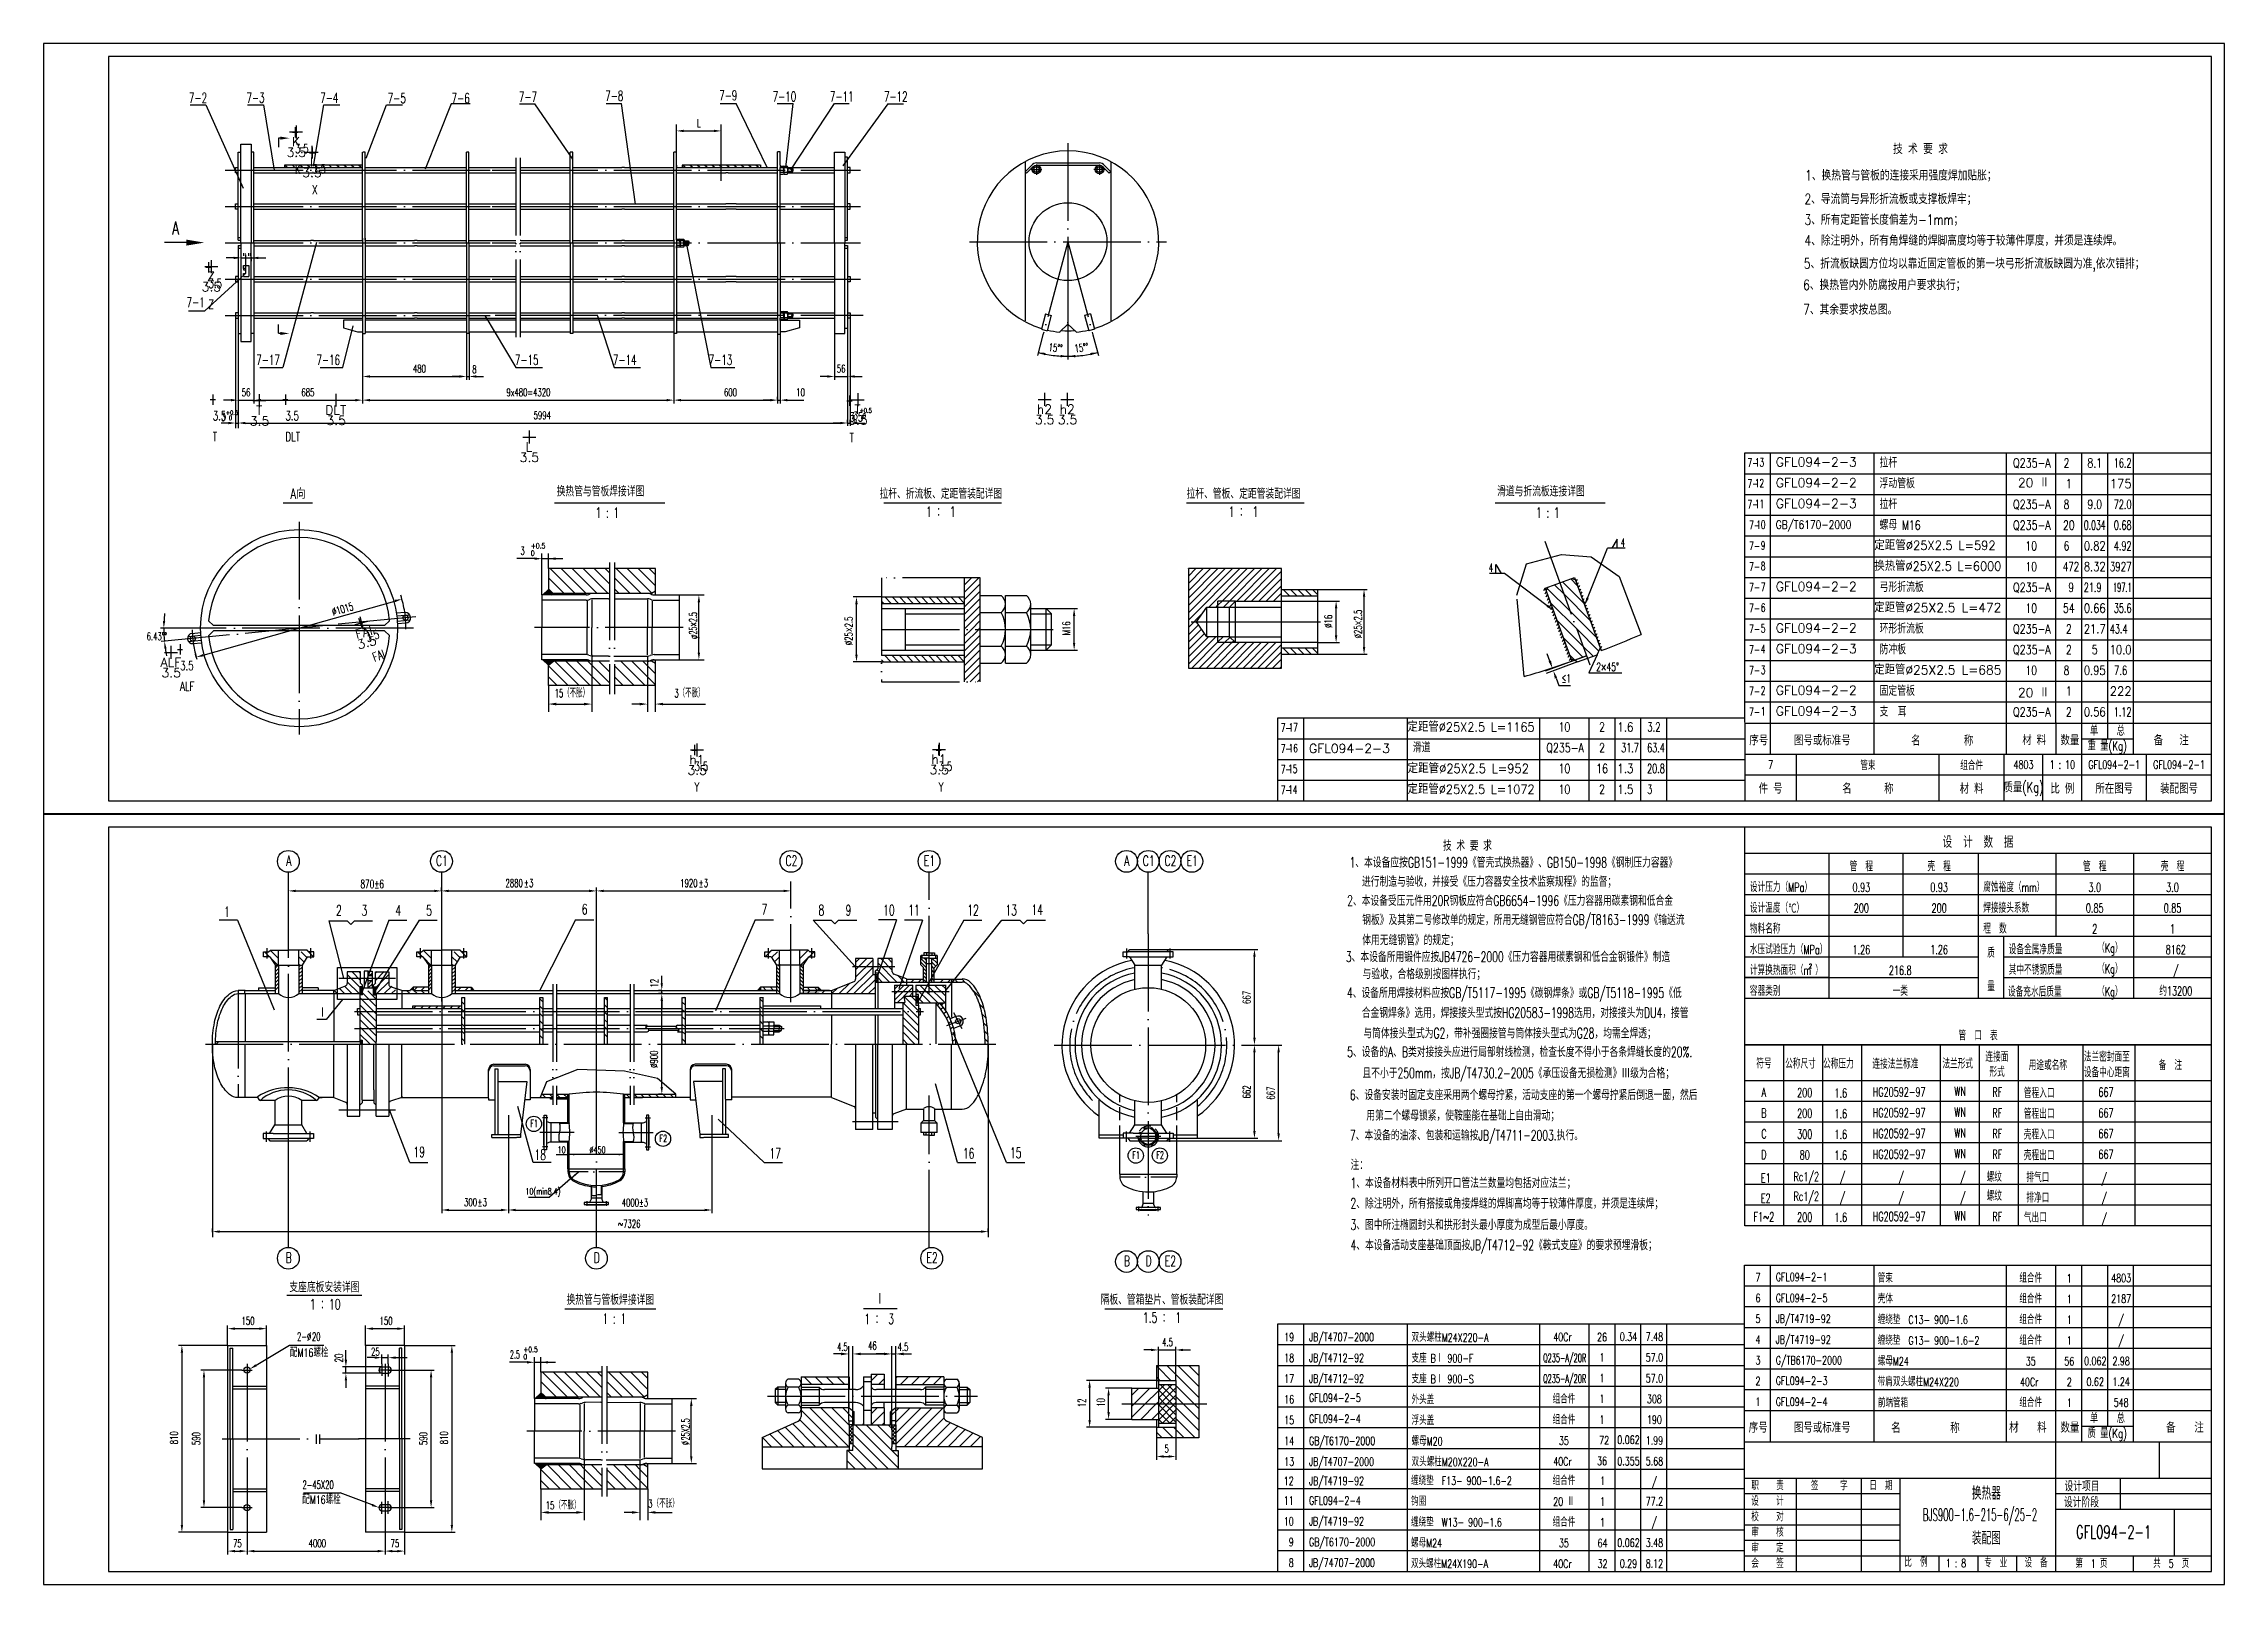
# Model space of a CAD drawing. Extents: x -242 to 1965, y 40 to 1388.
# Drawn here: x 187 to 1028, y 785 to 1379 of the extents above; entities that cross this region are included whole.
import ezdxf
from ezdxf.enums import TextEntityAlignment as Align

# ---------------------------------------------------------------- set-up
doc = ezdxf.new("R2010")
doc.units = 0
doc.header["$MEASUREMENT"] = 0
for name, pattern in [('DASHDOT-M', [36, 30, -3, 0, -3]), ('DASHDOT-S', [14, 10, -2, 0, -2]), ('DIVIDE-M', [39, 30, -3, 0, -3, 0, -3]), ('HIDDEN-M', [7, 5, -2])]:
    doc.linetypes.add(name, pattern=pattern)
doc.layers.get('0').update_dxf_attribs({"linetype": 'CONTINUOUS'})
for name, color, linetype in [('1', 3, 'CONTINUOUS'), ('ATT', 5, 'CONTINUOUS'), ('CC', 3, 'CONTINUOUS'), ('CDR_DIM', 7, 'CONTINUOUS'), ('CDR_DWG1', 4, 'CONTINUOUS'), ('CDR_DWG2', 2, 'CONTINUOUS'), ('CDR_DWG3', 1, 'DASHDOT-M'), ('CDR_DWG4', 3, 'DIVIDE-M'), ('CDR_DWG5', 6, 'HIDDEN-M'), ('CDR_TEXT', 7, 'CONTINUOUS')]:
    doc.layers.add(name, color=color, linetype=linetype)
doc.styles.add('HZ', font='romans', dxfattribs={"width": 0.7, "bigfont": 'hz'})

msp = doc.modelspace()

# ---------------------------------------------------------------- texts
at = {"style": 'HZ'}
for s, height, width, p in [('L', 3, 0.65, (439.41, 1347.15)), ('           技 术 要 求', 4, 0.75, (876.03, 1336.74)), ('1、换热管与管板的连接采用强度焊加贴胀；', 4, 0.75, (866.73, 1326.52)), ('2、导流筒与异形折流板或支撑板焊牢；', 4, 0.75, (866.47, 1317.43)), ('3、所有定距管长度偏差为-1mm；', 4, 0.75, (866.47, 1309.43)), ('4、除注明外，所有角焊缝的焊脚高度均等于较薄件厚度，并须是连续焊。', 4, 0.75, (866.47, 1301.43)), ('"', 3, 0.65, (264.11, 1295.45)), ('"', 3, 0.65, (266.11, 1295.45)), ('5、折流板缺圆方位均以靠近固定管板的第一块弓形折流板缺圆为准,依次错排；', 4, 0.75, (866.21, 1292.54)), ('6、换热管内外防腐按用户要求执行；', 4, 0.75, (865.97, 1284.29)), ('7、其余要求按总图。', 4, 0.75, (865.97, 1274.81)), ('480', 3, 0.65, (329.82, 1252.46)), ('8', 3, 0.65, (352.71, 1252.23)), ('56', 3, 0.65, (493.31, 1252.46)), ('56', 3, 0.65, (263.81, 1243.34)), ('685', 3, 0.65, (286.84, 1243.34)), ('9x480=4320', 3, 0.65, (365.89, 1243.34)), ('600', 3, 0.65, (449.78, 1243.34)), ('10', 3, 0.65, (477.65, 1243.34)), ('3', 3, 0.65, (255.89, 1233.78)), ('+0.5', 1.7, 0.7, (257.68, 1236.19)), ('5994', 3, 0.65, (376.36, 1234.51)), ('3', 3, 0.65, (499.67, 1234.39)), ('+0.5', 1.7, 0.7, (502.08, 1236.99)), ('0', 1.7, 0.7, (503.26, 1234.95)), ('0', 1.7, 0.7, (258.85, 1234.15)), ('拉杆', 3.5, 0.75, (895.41, 1215.89)), ('7-', 3.2, 0.65, (844.5, 1216.08)), ('7-', 3.2, 0.65, (844.5, 1208.08)), ('浮动管板', 3.5, 0.75, (895.41, 1207.89)), ('7-', 3.2, 0.65, (844.5, 1200.05)), ('拉杆', 3.5, 0.75, (895.41, 1199.89)), ('7-', 3.2, 0.65, (845.19, 1192.06)), ('GB/T6170-2000', 3.2, 0.8, (855.41, 1192.23)), ('螺母 M16', 3.5, 0.75, (895.41, 1191.89)), ('+0.5', 2, 0.7, (375.32, 1184.66)), ('4', 3.2, 0.6, (795.63, 1185.34)), ('7-', 3.2, 0.65, (845.19, 1184.06)), ('3', 3, 0.6, (371.36, 1182.22)), ('0', 2, 0.7, (375.32, 1181.87)), ('4', 3.2, 0.6, (744.76, 1175.62)), ('7-', 3.2, 0.65, (845.19, 1176.06)), ('7-', 3.2, 0.65, (845.19, 1168.06)), ('弓形折流板', 3.5, 0.75, (895.41, 1167.89)), ('7-', 3.2, 0.65, (845.19, 1160.06)), ('6.43%%d%%d', 3, 0.65, (227.14, 1149.23)), ('7-', 3.2, 0.65, (845.19, 1152.06)), ('环形折流板', 3.5, 0.75, (895.41, 1151.89)), ('7-', 3.2, 0.65, (845.19, 1144.06)), ('防冲板', 3.5, 0.75, (895.41, 1143.89)), ('≤1', 3.2, 0.6, (772.87, 1132.91)), ('2×45%%d', 3.2, 0.68, (786.14, 1137.39)), ('7-', 3.2, 0.65, (845.19, 1136.06)), ('15（不胀）', 3.2, 0.6, (384.49, 1127.24)), ('3（不胀）', 3.2, 0.6, (430.66, 1127.24)), ('7-', 3.2, 0.65, (845.19, 1128.06)), ('固定管板', 3.5, 0.75, (895.41, 1127.89)), ('7-', 3.2, 0.65, (845.19, 1120.06)), ('支  耳', 3.5, 0.75, (895.41, 1119.89)), ('7-', 3.2, 0.65, (664.5, 1113.91)), ('序号', 3.5, 0.8, (845.2, 1108.79)), ('图号或标准号', 3.5, 0.8, (862.43, 1108.8)), ('名        称', 3.5, 0.8, (907.6, 1108.69)), ('材 料', 3.5, 0.8, (950.47, 1108.85)), ('数量', 3.5, 0.8, (965.2, 1108.81)), ('重 量(Kg)', 3.5, 0.7, (975.65, 1106.78)), ('单', 3.5, 0.7, (976.59, 1112.56)), ('总', 3.5, 0.7, (986.85, 1112.51)), ('备   注', 3.5, 0.8, (1001.15, 1108.81)), ('7-', 3.2, 0.65, (664.5, 1105.91)), ('滑道', 3.5, 0.75, (715.41, 1106.05)), ('7-', 3.2, 0.65, (664.5, 1097.91)), ('7-', 3.2, 0.65, (664.5, 1089.91)), ('          技 术 要 求', 4, 0.65, (707.68, 1068.09)), ('1、本设备应按GB151-1999《管壳式换热器》、GB150-1998《钢制压力容器》', 4, 0.65, (691.02, 1061.6)), ('2880', 3, 0.65, (365.53, 1054.11)), ('%%p', 3, 0.65, (372.68, 1054.11)), ('3', 3, 0.65, (374.63, 1054.11)), ('1920', 3, 0.65, (432.91, 1054.11)), ('%%p', 3, 0.65, (440.06, 1054.11)), ('3', 3, 0.65, (442.01, 1054.11)), ('2、本设备受压元件用20R钢板应符合GB6654-1996《压力容器用碳素钢和低合金', 4, 0.65, (690.1, 1046.85)), ('  进行制造与验收，并接受《压力容器安全技术监察规程》的监督；', 4, 0.65, (692.26, 1054.21)), ('设计压力（MPa）', 3.5, 0.65, (845.41, 1052.22)), ('腐蚀裕度（mm）', 3.5, 0.65, (935.41, 1052.22)), ('钢板》及其第二号修改单的规定，所用无缝钢管应符合GB/T8163-1999《输送流', 4, 0.65, (695.94, 1039.47)), ('设计温度（℃）', 3.5, 0.65, (845.41, 1044.22)), ('焊接接头系数', 3.5, 0.65, (935.41, 1044.22)), ('体用无缝钢管》的规定；', 4, 0.65, (695.94, 1031.67)), ('物料名称', 3.5, 0.65, (845.41, 1036.22)), ('程  数', 3.5, 0.65, (935.41, 1036.22)), ('3、本设备所用锻件应按JB4726-2000《压力容器用碳素钢和低合金钢锻件》制造', 4, 0.65, (689.61, 1025.2)), ('水压试验压力（MPa）', 3.5, 0.65, (845.41, 1028.22)), ('设备金属净质量', 3.5, 0.65, (945.22, 1028.2)), ('（Kg）', 3.5, 0.65, (979.35, 1028.81)), ('与验收，合格级别按图样执行；', 4, 0.65, (696.03, 1018.58)), ('其中不锈钢质量', 3.5, 0.65, (945.22, 1020.34)), ('（Kg）', 3.5, 0.65, (979.35, 1020.8)), ('4、设备所用焊接材料应按GB/T5117-1995《碳钢焊条》或GB/T5118-1995《低', 4, 0.65, (690.02, 1011.32)), ('容器类别', 3.5, 0.65, (845.41, 1012.22)), ('设备充水后质量', 3.5, 0.65, (944.94, 1011.88)), ('（Kg）', 3.5, 0.65, (979.35, 1012.03)), ('合金钢焊条》选用，焊接接头型式按HG20583-1998选用，对接接头为DU4，接管', 4, 0.65, (695.75, 1003.63)), ('5、设备的A、B类对接接头应进行局部射线检测，检查长度不得小于各条焊缝长度的20%.', 4, 0.65, (690.1, 988.54)), ('与筒体接头型式为G2，带补强圈接管与筒体接头型式为G28，均需全焊透；', 4, 0.65, (696.36, 995.76)), ('且不小于250mm，按JB/T4730.2-2005《承压设备无损检测》Ⅲ级为合格；', 4, 0.65, (696.01, 980.39)), ('符号', 3.5, 0.65, (847.89, 984.25)), ('公称尺寸', 3.5, 0.65, (859.04, 984.15)), ('公称压力', 3.5, 0.65, (873.65, 984.15)), ('连接法兰标准', 3.5, 0.65, (892.66, 984.05)), ('法兰形式', 3.5, 0.65, (919.66, 984.15)), ('连接面', 3.5, 0.65, (936.23, 986.78)), (' 形式', 3.5, 0.65, (936.23, 980.96)), ('用途或名称', 3.5, 0.65, (952.93, 983.56)), ('法兰密封面至', 3.5, 0.65, (974.2, 986.78)), ('设备中心距离', 3.5, 0.65, (974.2, 980.79)), ('备  注', 3.5, 0.65, (1003.03, 983.56)), ('6、设备安装时固定支座采用两个螺母拧紧，活动支座的第一个螺母拧紧后倒退一圈，然后', 4, 0.65, (691.16, 971.95)), ('WN', 3.5, 0.65, (924.26, 973.56)), ('RF', 3.5, 0.65, (938.93, 973.26)), ('管程入口', 3.5, 0.65, (951.08, 972.8)), ('667', 3.5, 0.65, (979.82, 973.26)), ('  用第二个螺母锁紧，使鞍座能在基础上自由滑动；', 4, 0.65, (693.96, 964.05)), ('WN', 3.5, 0.65, (924.26, 965.56)), ('RF', 3.5, 0.65, (938.93, 965.26)), ('管程出口', 3.5, 0.65, (951.08, 964.8)), ('667', 3.5, 0.65, (979.82, 965.26)), ('7、本设备的油漆、包装和运输按JB/T4711-2003.执行。', 4, 0.65, (691.18, 956.4)), ('WN', 3.5, 0.65, (924.26, 957.56)), ('RF', 3.5, 0.65, (938.93, 957.26)), ('壳程入口', 3.5, 0.65, (951.08, 956.8)), ('667', 3.5, 0.65, (979.82, 957.26)), ('10', 2.5, 0.65, (385.65, 951.5)), ('%%c450', 2.5, 0.65, (397.93, 951.5)), ('WN', 3.5, 0.65, (924.26, 949.56)), ('RF', 3.5, 0.65, (938.93, 949.26)), ('壳程出口', 3.5, 0.65, (951.08, 948.8)), ('667', 3.5, 0.65, (979.82, 949.26)), ('注：', 4, 0.65, (691.41, 944.99)), ('1、本设备材料表中所列开口管法兰数量均包括对应法兰；', 4, 0.65, (691.4, 938.03)), ('E1', 3.5, 0.65, (849.63, 940.19)), ('Rc1/2', 3.5, 0.65, (862.24, 940.66)), ('/', 3.5, 0.65, (880.08, 940.52)), ('/', 3.5, 0.65, (902.7, 940.52)), ('/', 3.5, 0.65, (926.46, 940.52)), ('螺纹', 3.5, 0.65, (936.71, 940.5)), ('排气口', 3.5, 0.65, (952.03, 940.32)), ('/', 3.5, 0.65, (980.94, 940.01)), ('300', 3, 0.65, (349.56, 931.07)), ('%%p', 3, 0.65, (354.76, 931.07)), ('3', 3, 0.65, (356.71, 931.07)), ('10(min8.4)', 2.5, 0.65, (373.21, 935.53)), ('4000%%p3', 3, 0.65, (410.34, 930.94)), ('2、除注明外，所有搭接或角接焊缝的焊脚高均等于较薄件厚度，并须是连续焊；', 4, 0.65, (691.4, 930.12)), ('E2', 3.5, 0.65, (849.63, 932.34)), ('Rc1/2', 3.5, 0.65, (862.24, 933.07)), ('/', 3.5, 0.65, (880.08, 932.67)), ('/', 3.5, 0.65, (902.7, 932.67)), ('/', 3.5, 0.65, (926.46, 932.67)), ('螺纹', 3.5, 0.65, (936.71, 933.2)), ('排净口', 3.5, 0.65, (952.03, 932.47)), ('/', 3.5, 0.65, (980.94, 932.46)), ('~7326', 3, 0.65, (408.91, 922.75)), ('3、图中所注椭圆封头和拱形封头最小厚度为成型后最小厚度。', 4, 0.65, (691.4, 921.89)), ('WN', 3.5, 0.65, (924.26, 925.56)), ('RF', 3.5, 0.65, (938.93, 925.26)), ('气出口', 3.5, 0.65, (951.08, 924.8)), ('/', 3.5, 0.65, (980.94, 924.46)), ('4、本设备活动支座基础顶面按JB/T4712-92《鞍式支座》的要求预埋滑板；', 4, 0.65, (691.41, 914.08)), ('GFL094-2-1', 3.2, 0.7, (855.4, 902.12)), ('管束', 3.2, 0.7, (894.74, 901.65)), ('GFL094-2-5', 3.2, 0.7, (855.4, 894.03)), ('壳体', 3.2, 0.7, (894.74, 893.65)), ('150', 3, 0.65, (263.74, 885.32)), ('150', 3, 0.65, (316.98, 885.32)), ('JB/T4719-92', 3.2, 0.7, (855.4, 886.03)), ('缠绕垫  C13- 900-1.6', 3.2, 0.7, (894.74, 885.65)), ('配M16螺栓', 3.2, 0.7, (282.37, 872.95)), ('2-', 3.2, 0.6, (285.14, 879.15)), ('%%c', 3.2, 0.6, (288.98, 879.15)), ('20', 3.2, 0.6, (290.9, 879.15)), ('25', 3, 0.65, (313.67, 873.45)), ('2.5', 3, 0.6, (367.23, 872.35)), ('+0.5', 2, 0.7, (372.4, 874.79)), ('4.5', 3.2, 0.6, (493.39, 875.21)), ('46', 3.2, 0.6, (505.4, 875.67)), ('4.5', 3.2, 0.6, (516.77, 875.21)), ('4.5', 3, 0.65, (618.74, 877.11)), ('JB/T4707-2000', 3.2, 0.7, (675.41, 878.96)), ('JB/T4712-92', 3.2, 0.7, (675.41, 870.96)), ('双头螺柱M24X220-A', 3.2, 0.7, (714.95, 878.79)), ('JB/T4719-92', 3.2, 0.7, (855.4, 878.03)), ('缠绕垫  G13- 900-1.6-2', 3.2, 0.7, (894.74, 877.65)), ('0', 2, 0.7, (372.4, 872)), ('JB/T4712-92', 3.2, 0.7, (675.41, 862.96)), ('支座 BⅠ 900-F', 3.2, 0.7, (714.95, 870.79)), ('支座 BⅠ 900-S', 3.2, 0.7, (714.95, 862.79)), ('G/TB6170-2000', 3.2, 0.7, (855.4, 870.03)), ('螺母M24', 3.2, 0.7, (894.74, 869.65)), ('GFL094-2-5', 3.2, 0.7, (675.41, 855.57)), ('外头盖', 3.2, 0.7, (714.95, 854.79)), ('GFL094-2-3', 3.2, 0.7, (855.4, 862.12)), ('带肩双头螺柱M24X220', 3.2, 0.7, (894.74, 861.65)), ('GFL094-2-4', 3.2, 0.7, (675.41, 847.48)), ('浮头盖', 3.2, 0.7, (714.95, 846.79)), ('GFL094-2-4', 3.2, 0.7, (855.4, 854.03)), ('前端管箱', 3.2, 0.7, (894.79, 853.56)), ('单', 3.5, 0.7, (976.58, 847.47)), ('总', 3.5, 0.7, (986.85, 847.42)), ('GB/T6170-2000', 3.2, 0.7, (675.41, 838.96)), ('螺母M20', 3.2, 0.7, (714.95, 838.79)), ('序号', 4, 0.8, (844.96, 843.7)), ('图号或标准号', 4, 0.7, (862.42, 843.72)), ('名        称', 4, 0.8, (899.89, 843.6)), ('材   料', 4, 0.8, (945.37, 843.77)), ('数量', 4, 0.8, (965.16, 843.72)), ('质 量(Kg)', 3.5, 0.7, (975.64, 841.69)), ('备   注', 4, 0.8, (1005.97, 843.72)), ('5', 3, 0.65, (619.66, 836.04)), ('JB/T4707-2000', 3.2, 0.7, (675.41, 830.96)), ('双头螺柱M20X220-A', 3.2, 0.7, (714.95, 830.79)), ('2-45X20', 3.2, 0.6, (287.26, 822.02)), ('JB/T4719-92', 3.2, 0.7, (675.41, 823.51)), ('缠绕垫  F13- 900-1.6-2', 3.2, 0.7, (714.75, 823.56)), ('职    责', 3.2, 0.7, (845.96, 821.6)), ('签     字', 3.2, 0.7, (868.97, 821.55)), ('日  期', 3.2, 0.7, (891.52, 821.64)), ('设计项目', 4, 0.65, (966.75, 821.09)), ('配M16螺栓', 3.2, 0.7, (287.11, 816.27)), ('15（不胀）', 3, 0.65, (381.03, 814.17)), ('3（不胀）', 3, 0.65, (420.56, 814.84)), ('GFL094-2-4', 3.2, 0.7, (675.4, 815.94)), ('钩圈', 3.2, 0.7, (714.74, 815.56)), ('设    计', 3.2, 0.7, (845.96, 815.6)), ('设计阶段', 4, 0.65, (966.54, 814.94)), ('JB/T4719-92', 3.2, 0.7, (675.4, 807.94)), ('缠绕垫  W13- 900-1.6', 3.2, 0.7, (714.74, 807.56)), ('校    对', 3.2, 0.7, (845.96, 809.6)), ('GFL094-2-1', 5, 0.65, (971.18, 802.9)), ('75', 3, 0.65, (260.48, 799.55)), ('4000', 3, 0.65, (289.62, 799.55)), ('75', 3, 0.65, (321.22, 799.55)), ('GB/T6170-2000', 3.2, 0.7, (675.4, 799.94)), ('螺母M24', 3.2, 0.7, (714.74, 799.56)), ('审    核', 3.2, 0.7, (845.96, 803.6)), ('审    定', 3.2, 0.7, (845.96, 797.6)), ('JB/74707-2000', 3.2, 0.7, (675.4, 791.94)), ('双头螺柱M24X190-A', 3.2, 0.7, (714.74, 791.56)), ('会    签', 3.2, 0.7, (845.96, 791.6)), ('比  例', 3.2, 0.7, (904.99, 792.03)), ('1 : 8', 3.2, 0.7, (920.95, 791.84)), ('专  业', 3.2, 0.7, (935.77, 791.82)), ('设  备', 3.2, 0.7, (951.34, 791.81)), ('第  1 页', 3.2, 0.7, (970.94, 791.62)), ('共  5  页', 3.2, 0.7, (1000.94, 791.62))]:
    msp.add_text(s, height=height, dxfattribs=dict(at, width=width)).set_placement(p)
for s, rotation, width, p in [('15%%d%%d', 353.56982, 0.65, (574.83, 1260.81)), ('15%%d%%d', 7.5, 0.65, (585.19, 1260.22)), ('%%c1015', 16, 0.65, (299.09, 1158.68)), ('%%c25×2.5', 90, 0.65, (695.76, 1150)), ('φ25×2.5', 90, 0.6, (439.37, 1149.74)), ('%%c25×2.5', 90, 0.65, (499.38, 1147.37)), ('M16', 90, 0.65, (583.32, 1151.18)), ('%%c16', 90, 0.65, (684.35, 1154.07)), ('12', 90, 0.65, (424.42, 1015.35)), ('667', 90, 0.65, (652.86, 1009.02)), ('%%c900', 90, 0.65, (424.3, 984.37)), ('662', 90, 0.65, (652.86, 972.59)), ('667', 90, 0.65, (662.17, 972.13)), ('20', 90, 0.65, (302.77, 870.84)), ('12', 90, 0.65, (589.29, 853.55)), ('10', 90, 0.65, (596.61, 853.72)), ('810', 90, 0.65, (239.23, 839.23)), ('590', 90, 0.65, (247.75, 838.91)), ('590', 90, 0.65, (335.33, 838.91)), ('810', 90, 0.65, (343.34, 839.23)), ('25X2.5', 90, 0.6, (436.44, 840.75)), ('%%c', 90, 0.6, (436.44, 838.95))]:
    msp.add_text(s, height=3, rotation=rotation, dxfattribs=dict(at, width=width)).set_placement(p)
for s, p in [('GFL094-2-3', (855.41, 1216.23)), ('GFL094-2-2', (855.41, 1208.23)), ('GFL094-2-3', (855.41, 1200.23)), ('GFL094-2-2', (855.41, 1168.23)), ('GFL094-2-2', (855.41, 1152.23)), ('GFL094-2-3', (855.41, 1144.23)), ('GFL094-2-2', (855.41, 1128.23)), ('GFL094-2-3', (855.41, 1120.23)), ('GFL094-2-3', (675.41, 1105.79))]:
    msp.add_text(s, height=3.5, dxfattribs=at).set_placement(p)
for s, width, p in [('13', 0.65, (850.91, 1216.23)), ('12', 0.65, (850.91, 1208.23)), ('11', 0.65, (850.91, 1200.23)), ('10', 0.65, (851.41, 1192.23)), ('9', 0.65, (851.41, 1184.23)), ('8', 0.65, (851.41, 1176.23)), ('7', 0.65, (851.41, 1168.23)), ('6', 0.65, (851.41, 1160.23)), ('5', 0.65, (851.41, 1152.23)), ('4', 0.65, (851.41, 1144.23)), ('3', 0.65, (851.41, 1136.23)), ('2', 0.65, (851.41, 1128.23)), ('1', 0.65, (851.41, 1120.23)), ('17', 0.65, (671.12, 1114.05)), ('16', 0.65, (671.12, 1106.05)), ('15', 0.65, (670.91, 1098.05)), ('14', 0.65, (670.91, 1090.05)), ('7', 0.7, (849.49, 902.03)), ('6', 0.7, (849.49, 894.03)), ('5', 0.7, (849.49, 886.03)), ('19', 0.7, (669.67, 878.96)), ('4', 0.7, (849.49, 878.03)), ('18', 0.7, (669.67, 870.96)), ('3', 0.7, (849.49, 870.03)), ('17', 0.7, (669.67, 862.96)), ('16', 0.7, (669.67, 854.96)), ('2', 0.7, (849.49, 862.03)), ('15', 0.7, (669.67, 846.96)), ('1', 0.7, (849.49, 854.03)), ('14', 0.7, (669.67, 838.96)), ('13', 0.7, (669.67, 830.96)), ('12', 0.7, (669.5, 823.51)), ('11', 0.7, (669.49, 815.94)), ('10', 0.7, (669.49, 807.94)), ('9', 0.7, (669.49, 799.94)), ('8', 0.7, (669.49, 791.94))]:
    msp.add_text(s, height=3.2, dxfattribs=dict(at, width=width)).set_placement(p, align=Align.RIGHT)
for s, width, p, p2 in [('Q235-A', 0.696, (946.91, 1215.89), (961.41, 1215.89)), ('175', 0.884211, (984.21, 1207.89), (992.61, 1207.89)), (' 16.2', 0.572727, (984.21, 1215.89), (992.61, 1215.89)), ('Q235-A', 0.696, (946.91, 1199.89), (961.41, 1199.89)), (' 72.0', 0.572727, (984.21, 1199.89), (992.61, 1199.89)), ('Q235-A', 0.696, (946.91, 1191.89), (961.41, 1191.89)), ('0.034', 0.572727, (974.21, 1191.89), (982.61, 1191.89)), (' 0.68', 0.572727, (984.21, 1191.89), (992.61, 1191.89)), ('定距管%%C25X2.5 L=592 ', 0.851187, (893.4, 1184.07), (942.4, 1184.07)), ('0.82', 0.752239, (974.21, 1183.89), (982.61, 1183.89)), (' 4.92', 0.572727, (984.21, 1183.89), (992.61, 1183.89)), ('换热管%%C25X2.5 L=6000', 0.86116, (893.4, 1176.07), (942.4, 1176.07)), (' 472', 0.615385, (964.41, 1175.89), (972.41, 1175.89)), ('8.32', 0.752239, (974.21, 1175.89), (982.61, 1175.89)), ('3927', 0.654545, (984.21, 1175.89), (992.61, 1175.89)), ('Q235-A', 0.696, (946.91, 1167.89), (961.41, 1167.89)), ('21.9 ', 0.553846, (974.21, 1167.89), (982.61, 1167.89)), (' 197.1', 0.494118, (984.21, 1167.89), (992.61, 1167.89)), ('定距管%%C25X2.5 L=472', 0.914748, (893.4, 1160.07), (942.4, 1160.07)), ('0.66', 0.752239, (974.21, 1159.89), (982.61, 1159.89)), (' 35.6', 0.572727, (984.21, 1159.89), (992.61, 1159.89)), ('Q235-A', 0.696, (946.91, 1151.89), (961.41, 1151.89)), ('21.7', 0.752239, (974.21, 1151.89), (982.61, 1151.89)), ('43.4 ', 0.553846, (984.21, 1151.89), (992.61, 1151.89)), ('Q235-A', 0.696, (946.91, 1143.89), (961.41, 1143.89)), ('10.0', 0.752239, (984.21, 1143.89), (992.61, 1143.89)), ('定距管%%C25X2.5 L=685', 0.914748, (893.4, 1136.07), (942.4, 1136.07)), ('0.95', 0.752239, (974.21, 1135.89), (982.61, 1135.89)), (' 7.6 ', 0.547826, (984.21, 1135.89), (992.61, 1135.89)), ('222', 0.884211, (984.21, 1127.89), (992.61, 1127.89)), ('Q235-A', 0.696, (946.91, 1119.89), (961.41, 1119.89)), ('0.56', 0.752239, (974.21, 1119.89), (982.61, 1119.89)), (' 1.12', 0.572727, (984.21, 1119.89), (992.61, 1119.89)), ('定距管%%C25X2.5 L=1165', 0.86116, (713.41, 1114.05), (762.41, 1114.05)), ('1.6 ', 0.709859, (794.21, 1114.05), (802.61, 1114.05)), (' 3.2 ', 0.547826, (804.21, 1114.05), (812.61, 1114.05)), ('定距管%%C25X2.5 L=952 ', 0.851187, (713.41, 1098.05), (762.41, 1098.05)), ('Q235-A', 0.696, (766.91, 1106.05), (781.41, 1106.05)), (' 31.7', 0.572727, (794.21, 1106.05), (802.61, 1106.05)), (' 63.4', 0.566292, (804.21, 1106.05), (812.61, 1106.05)), ('定距管%%C25X2.5 L=1072', 0.86116, (713.41, 1090.05), (762.41, 1090.05)), ('1.3 ', 0.709859, (794.21, 1098.05), (802.61, 1098.05)), ('1.5 ', 0.709859, (794.21, 1090.05), (802.61, 1090.05)), (' 20.8', 0.572727, (804.21, 1098.05), (812.61, 1098.05)), (' 3   ', 0.484615, (804.21, 1090.05), (812.61, 1090.05))]:
    msp.add_text(s, height=3.5, dxfattribs=dict(at, width=width)).set_placement(p, p2, align=Align.FIT)
for p in [(954.81, 1208.23), (954.81, 1127.32)]:
    msp.add_text('20 Ⅱ', height=3.5, dxfattribs=at).set_placement(p, align=Align.CENTER)
for s, height, width, p in [('2 ', 3.5, 0.75, (968.41, 1215.89)), ('1', 3.5, 0.75, (968.41, 1207.89)), ('8.1', 3.5, 0.75, (978.41, 1215.89)), ('8 ', 3.5, 0.75, (968.41, 1199.89)), ('9.0', 3.5, 0.75, (978.41, 1199.89)), ('20', 3.5, 0.75, (968.41, 1191.89)), ('10', 3.5, 0.75, (953.91, 1183.89)), ('6 ', 3.5, 0.75, (968.41, 1183.89)), ('10', 3.5, 0.75, (953.91, 1175.89)), (' 9', 3.5, 0.75, (968.41, 1167.89)), ('10', 3.5, 0.75, (953.91, 1159.89)), ('54', 3.5, 0.75, (968.41, 1159.89)), ('2', 3.5, 0.75, (968.41, 1151.89)), ('2', 3.5, 0.75, (968.41, 1143.89)), ('5', 3.5, 0.75, (978.41, 1143.89)), ('10', 3.5, 0.75, (953.91, 1135.89)), ('8 ', 3.5, 0.75, (968.41, 1135.89)), ('1', 3.5, 0.75, (968.41, 1127.89)), ('2', 3.5, 0.75, (968.41, 1119.89)), ('10', 3.5, 0.75, (773.91, 1114.05)), ('2', 3.5, 0.75, (788.41, 1114.05)), ('2', 3.5, 0.75, (788.41, 1106.05)), ('10', 3.5, 0.75, (773.91, 1098.05)), ('10', 3.5, 0.75, (773.91, 1090.05)), ('16', 3.5, 0.75, (788.41, 1098.05)), ('2', 3.5, 0.75, (788.41, 1090.05)), ('设  计  数  据', 4.5, 0.68, (933.41, 1069.22)), ('管  程', 3.5, 0.65, (888.41, 1060.22)), ('壳  程', 3.5, 0.65, (918.41, 1060.22)), ('管  程', 3.5, 0.65, (978.41, 1060.22)), ('壳  程', 3.5, 0.65, (1008.41, 1060.22)), ('870%%P6 ', 3.2, 0.65, (314.84, 1053.68)), ('0.93', 3.5, 0.65, (888.41, 1052.22)), ('0.93', 3.5, 0.65, (918.41, 1052.22)), ('3.0', 3.5, 0.65, (978.41, 1052.22)), ('3.0', 3.5, 0.65, (1008.41, 1052.22)), ('200', 3.5, 0.65, (888.41, 1044.22)), ('200', 3.5, 0.65, (918.41, 1044.22)), ('0.85', 3.5, 0.65, (978.41, 1044.22)), ('0.85', 3.5, 0.65, (1008.41, 1044.22)), ('2', 3.5, 0.65, (978.41, 1036.22)), ('1', 3.5, 0.65, (1008.41, 1036.22)), ('8162', 3.5, 0.65, (1009.66, 1028.22)), ('216.8', 3.5, 0.65, (903.41, 1020.22)), ('/', 3.5, 0.65, (1009.66, 1020.22)), ('一类', 3.5, 0.65, (903.41, 1012.22)), ('约13200', 3.5, 0.65, (1009.66, 1012.22)), ('管  口  表', 3.5, 0.65, (933.41, 994.98)), ('A', 3.5, 0.65, (850.83, 973.2)), ('200', 3.5, 0.65, (866.57, 973.06)), ('1.6', 3.5, 0.65, (880.48, 972.97)), ('HG20592-97', 3.5, 0.65, (902.98, 973.33)), ('B', 3.5, 0.65, (850.83, 965.2)), ('200', 3.5, 0.65, (866.57, 965.06)), ('1.6', 3.5, 0.65, (880.48, 964.97)), ('HG20592-97', 3.5, 0.65, (902.98, 965.33)), ('C', 3.5, 0.65, (850.83, 957.2)), ('300', 3.5, 0.65, (866.57, 957.06)), ('1.6', 3.5, 0.65, (880.48, 956.97)), ('HG20592-97', 3.5, 0.65, (902.98, 957.33)), ('D', 3.5, 0.65, (850.83, 949.2)), ('80', 3.5, 0.65, (866.57, 949.06)), ('1.6', 3.5, 0.65, (880.48, 948.97)), ('HG20592-97', 3.5, 0.65, (902.98, 949.33)), ('F1~2', 3.5, 0.65, (850.83, 925.2)), ('200', 3.5, 0.65, (866.57, 925.06)), ('1.6', 3.5, 0.65, (880.48, 924.97)), ('HG20592-97', 3.5, 0.65, (902.98, 925.33)), ('组合件', 3.2, 0.7, (953.72, 901.65)), ('1', 3.2, 0.7, (968.6, 901.65)), ('4803', 3.2, 0.7, (988.6, 901.74)), ('组合件', 3.2, 0.7, (953.72, 893.65)), ('1', 3.2, 0.7, (968.6, 893.65)), ('2187', 3.2, 0.7, (988.6, 893.74)), ('组合件', 3.2, 0.7, (953.72, 885.65)), ('1', 3.2, 0.7, (968.6, 885.65)), ('/', 3.2, 0.7, (988.6, 885.74)), ('40Cr ', 3.2, 0.7, (773.91, 879.01)), ('26', 3.2, 0.7, (788.41, 878.95)), ('0.34', 3.2, 0.7, (798.6, 879.1)), ('7.48', 3.2, 0.7, (808.6, 879.1)), ('组合件', 3.2, 0.7, (953.72, 877.65)), ('1', 3.2, 0.7, (968.6, 877.65)), ('/', 3.2, 0.7, (988.6, 877.74)), ('1', 3.2, 0.7, (788.41, 871.16)), ('1', 3.2, 0.7, (788.41, 863.16)), ('57.0', 3.2, 0.7, (808.6, 871.1)), ('57.0', 3.2, 0.7, (808.6, 863.1)), ('35', 3.2, 0.7, (953.72, 869.65)), ('56', 3.2, 0.7, (968.6, 869.65)), ('0.062', 3.2, 0.7, (978.6, 869.74)), ('2.98', 3.2, 0.7, (988.6, 869.74)), ('组合件', 3.2, 0.7, (773.72, 855.01)), ('1', 3.2, 0.7, (788.41, 855.16)), ('308', 3.2, 0.7, (808.6, 855.1)), ('40Cr ', 3.2, 0.7, (953.9, 861.65)), ('2', 3.2, 0.7, (968.6, 861.65)), ('0.62', 3.2, 0.7, (978.6, 861.74)), ('1.24', 3.2, 0.7, (988.6, 861.74)), ('组合件', 3.2, 0.7, (773.72, 847.01)), ('1', 3.2, 0.7, (788.41, 847.16)), ('190', 3.2, 0.7, (808.6, 847.1)), ('组合件', 3.2, 0.7, (953.72, 853.65)), ('1', 3.2, 0.7, (968.6, 853.65)), ('548', 3.2, 0.7, (988.6, 853.74)), ('35', 3.2, 0.7, (773.72, 839.01)), ('72', 3.2, 0.7, (789.24, 839.22)), ('0.062', 3.2, 0.7, (798.6, 839.37)), ('1.99', 3.2, 0.7, (808.6, 839.1)), ('40Cr ', 3.2, 0.7, (773.91, 831.01)), ('36', 3.2, 0.7, (788.41, 831.22)), ('0.355', 3.2, 0.7, (798.6, 831.1)), ('5.68', 3.2, 0.7, (808.6, 831.1)), ('组合件', 3.2, 0.7, (773.72, 823.56)), ('1', 3.2, 0.7, (788.6, 823.56)), ('/', 3.2, 0.7, (808.6, 823.1)), ('20 Ⅱ', 3.2, 0.7, (773.72, 815.56)), ('1', 3.2, 0.7, (788.6, 815.56)), ('77.2', 3.2, 0.7, (808.6, 815.65)), ('组合件', 3.2, 0.7, (773.72, 807.56)), ('1', 3.2, 0.7, (788.6, 807.56)), ('/', 3.2, 0.7, (808.6, 807.65)), ('35', 3.2, 0.7, (773.72, 799.56)), ('64', 3.2, 0.7, (788.6, 799.56)), ('0.062', 3.2, 0.7, (798.6, 799.65)), ('3.48', 3.2, 0.7, (808.6, 799.65)), ('40Cr ', 3.2, 0.7, (773.9, 791.56)), ('32', 3.2, 0.7, (788.6, 791.56)), ('0.29', 3.2, 0.7, (798.6, 791.65)), ('8.12', 3.2, 0.7, (808.6, 791.65))]:
    msp.add_text(s, height=height, dxfattribs=dict(at, width=width)).set_placement(p, align=Align.CENTER)
for s, height, width, p in [('7', 3.2, 0.7, (853.42, 1101.3)), ('管束', 3.2, 0.7, (890.92, 1101.3)), ('组合件', 3.2, 0.7, (930.92, 1101.3)), ('4803', 3.2, 0.7, (950.92, 1101.3)), ('1 : 10', 3.2, 0.7, (965.92, 1101.3)), ('GFL094-2-1', 3.2, 0.7, (985.92, 1101.3)), ('GFL094-2-1', 3.2, 0.7, (1010.92, 1101.3)), ('件 号', 4, 0.7, (853.42, 1092.3)), ('名      称', 4, 0.7, (890.92, 1092.3)), ('材 料', 4, 0.7, (930.92, 1092.3)), ('质量(Kg)', 4, 0.7, (950.92, 1092.3)), ('比 例', 4, 0.7, (965.92, 1092.3)), ('所在图号', 4, 0.7, (985.92, 1092.3)), ('装配图号', 4, 0.7, (1010.92, 1092.3)), ('质', 3.5, 0.65, (938.41, 1029.01)), ('量', 3.5, 0.65, (938.41, 1016.01)), ('换热器', 5, 0.65, (936.64, 820.65)), ('BJS900-1.6-215-6/25-2', 4.75, 0.5, (934.17, 811.72)), ('装配图', 5, 0.65, (936.64, 803.32))]:
    msp.add_text(s, height=height, dxfattribs=dict(at, width=width)).set_placement(p, align=Align.MIDDLE)
at = {"layer": 'CC', "style": 'HZ', "width": 0.58}
for p in [(774, 870.95), (774, 862.95)]:
    msp.add_text('Q235-A/20R', height=3.2, dxfattribs=at).set_placement(p, align=Align.CENTER)
at = {"layer": 'CDR_DWG1', "style": 'HZ', "width": 0.65}
for s, height, p in [('7-2', 3.8, (246.95, 1356.52)), ('7-3', 3.8, (269.12, 1356.52)), ('7-4', 3.8, (297.56, 1356.52)), ('7-5', 3.8, (323.61, 1356.37)), ('7-6', 3.8, (348.26, 1356.37)), ('7-7', 3.8, (374.22, 1356.86)), ('7-8', 3.8, (407.49, 1357.29)), ('7-9', 3.8, (451.44, 1357.47)), ('7-10', 3.8, (473.12, 1357.01)), ('7-11', 3.8, (495.2, 1357.01)), ('7-12', 3.8, (516.05, 1357.01)), ('7-1', 3.8, (246.02, 1277.67)), ('7-17', 3.8, (273.96, 1255.45)), ('7-16', 3.8, (297.18, 1255.45)), ('7-15', 3.8, (373.69, 1255.45)), ('7-14', 3.8, (411.52, 1255.45)), ('7-13', 3.8, (448.45, 1255.45)), ('1', 4, (258.14, 1042.58)), ('2', 4, (301.28, 1043.07)), ('3', 4, (311.09, 1043.07)), ('4', 4, (324.2, 1043.07)), ('5', 4, (336.05, 1043.07)), ('6', 4, (396.04, 1043.56)), ('7', 4, (465.41, 1043.56)), ('8', 4, (487.34, 1043.19)), ('9', 4, (497.77, 1043.19)), ('10', 4, (513.37, 1043.19)), ('11', 4, (523.06, 1043.19)), ('12', 4, (545.84, 1043.19)), ('13', 4, (560.53, 1043.19)), ('14', 4, (570.58, 1043.35)), ('19', 4, (332.25, 949.98)), ('18', 4, (378.91, 948.86)), ('17', 4, (469.55, 949.39)), ('16', 4, (544.13, 949.39)), ('15', 4, (562.29, 949.62))]:
    msp.add_text(s, height=height, dxfattribs=at).set_placement(p, align=Align.CENTER)
at = {"layer": 'CDR_DWG2', "style": 'HZ'}
for s, height, width, p in [('A', 5, 0.7, (236.91, 1305.75)), ('A向', 4, 0.7, (282.59, 1203.79)), ('换热管与管板焊接详图', 4, 0.65, (385.25, 1204.73)), ('滑道与折流板连接详图', 4, 0.65, (747.94, 1204.73)), ('1 : 1', 4, 0.65, (400.24, 1196.47)), ('1 : 1', 4, 0.65, (762.93, 1196.47)), ('Ⅰ', 4, 0.65, (293.29, 1003.76)), ('支座底板安装详图', 4, 0.65, (282.17, 897.88)), ('1 ：10', 4, 0.65, (290.08, 891.21)), ('换热管与管板焊接详图', 4, 0.65, (389.04, 893.01)), ('I', 4, 0.65, (509.45, 893.47)), ('1 : 1', 4, 0.65, (402.93, 885.72)), ('1 ： 3', 4, 0.65, (503.95, 885.57))]:
    msp.add_text(s, height=height, dxfattribs=dict(at, width=width)).set_placement(p)
at = {"layer": 'CDR_DWG2', "style": 'HZ', "width": 0.65}
for s, p in [('拉杆、折流板、定距管装配详图', (533.41, 1206.02)), ('拉杆、管板、定距管装配详图', (650.15, 1206.02)), ('1 ： 1', (533.41, 1198.85)), ('1 ： 1', (650.15, 1198.85)), ('隔板、管箱垫片、管板装配详图', (618.7, 895.27)), ('1.5 ： 1', (618.7, 888.1))]:
    msp.add_text(s, height=4, dxfattribs=at).set_placement(p, align=Align.MIDDLE)
for s, height, p in [('A', 4, (281.95, 1062.25)), ('C1', 4, (341.03, 1062.25)), ('C2', 4, (475.79, 1062.25)), ('E1', 4, (529.02, 1062.25)), ('A', 4, (605.18, 1062.25)), ('C1', 4, (613.57, 1062.25)), ('C2', 4, (621.96, 1062.25)), ('E1', 4, (630.36, 1062.25)), ('F1', 2.8, (376.58, 961.54)), ('F2', 2.8, (426.38, 955.8)), ('F1', 2.8, (608.7, 949.33)), ('F2', 2.8, (617.98, 949.33)), ('B', 4, (281.95, 909.2)), ('D', 4, (400.75, 909.2)), ('E2', 4, (530.04, 909.2)), ('B', 4, (605.18, 907.92)), ('D', 4, (613.57, 907.92)), ('E2', 4, (621.96, 907.92))]:
    msp.add_text(s, height=height, dxfattribs=at).set_placement(p, align=Align.CENTER)

# ---------------------------------------------------------------- blocks, each defined once
blk = doc.blocks.new('*X54')
for p, q in [((209.78, 208.83), (208.66, 209.95)), ((209.78, 206), (208.66, 207.12)), ((209.78, 203.17), (208.66, 204.29)), ((209.78, 200.34), (208.66, 201.46)), ((209.78, 197.51), (208.66, 198.64)), ((209.78, 194.69), (208.66, 195.81))]:
    blk.add_line(p, q)
blk = doc.blocks.new('*X55')
for p, q in [((184.86, 208.29), (183.66, 209.49)), ((184.86, 205.47), (183.66, 206.67)), ((184.86, 202.64), (183.66, 203.84)), ((184.86, 199.81), (183.66, 201.01)), ((184.86, 196.98), (183.66, 198.18)), ((184.86, 194.15), (183.66, 195.35))]:
    blk.add_line(p, q)
blk = doc.blocks.new('*X53')
for p, q in [((239.86, 207.03), (238.66, 208.23)), ((239.86, 204.21), (238.66, 205.41)), ((239.86, 201.38), (238.66, 202.58)), ((239.86, 209.86), (239.65, 210.07)), ((239.86, 198.55), (238.66, 199.75)), ((239.86, 195.72), (238.66, 196.92)), ((239.68, 193.07), (238.66, 194.09))]:
    blk.add_line(p, q)
blk = doc.blocks.new('*X31')
for p, q in [((90.66, 104.5), (85.24, 109.92)), ((90.66, 107.33), (87.36, 110.63)), ((90.66, 101.68), (84.29, 108.04)), ((90.66, 98.85), (84.29, 105.21)), ((90.66, 96.02), (84.29, 102.38)), ((90.66, 93.19), (84.29, 99.56)), ((90.66, 90.36), (84.29, 96.73)), ((88.12, 90.08), (84.29, 93.9))]:
    blk.add_line(p, q)
blk = doc.blocks.new('*X56')
for p, q in [((154.86, 207.18), (153.66, 208.38)), ((154.86, 204.35), (153.66, 205.55)), ((154.86, 201.52), (153.66, 202.72)), ((154.86, 198.7), (153.66, 199.9)), ((154.86, 195.87), (153.66, 197.07)), ((154.83, 193.07), (153.66, 194.24))]:
    blk.add_line(p, q)
blk = doc.blocks.new('*X58')
at = {"color": 0}
for p, q in [((113.06, 199.34), (113.36, 199.65)), ((113.75, 198.94), (113.06, 199.64)), ((113.06, 198.92), (113.75, 199.61)), ((113.75, 198.52), (113.06, 199.21)), ((113.06, 198.5), (113.75, 199.19)), ((113.75, 198.1), (113.06, 198.79)), ((113.33, 198.1), (113.06, 198.36)), ((113.08, 198.1), (113.75, 198.76)), ((113.75, 199.37), (113.47, 199.65)), ((113.51, 198.1), (113.75, 198.34))]:
    blk.add_line(p, q, dxfattribs=at)
blk = doc.blocks.new('*X93')
at = {"layer": '1', "color": 0, "linetype": 'Continuous'}
for p, q in [((-22604.09, -21029.47), (-22610.18, -21023.39)), ((-22599.85, -21029.47), (-22609.47, -21019.85)), ((-22595.61, -21029.47), (-22605.23, -21019.85)), ((-22591.37, -21029.47), (-22600.99, -21019.85)), ((-22587.12, -21029.47), (-22596.75, -21019.85)), ((-22586.66, -21025.69), (-22592.5, -21019.85)), ((-22586.66, -21021.45), (-22588.26, -21019.85)), ((-22578.64, -21029.47), (-22584.66, -21023.45)), ((-22574.4, -21029.47), (-22584.02, -21019.85)), ((-22570.27, -21029.36), (-22579.78, -21019.85)), ((-22568.91, -21026.47), (-22575.53, -21019.85)), ((-22568.91, -21022.22), (-22571.29, -21019.85)), ((-22608.92, -21028.89), (-22610.18, -21027.63)), ((-22582.88, -21029.47), (-22584.66, -21027.69)), ((-22602.59, -21064.92), (-22610.18, -21057.33)), ((-22598.35, -21064.92), (-22607.66, -21055.6)), ((-22594.1, -21064.92), (-22603.42, -21055.6)), ((-22593.45, -21061.32), (-22599.18, -21055.6)), ((-22593.45, -21057.08), (-22594.93, -21055.6)), ((-22586.66, -21063.88), (-22593.45, -21057.08)), ((-22586.66, -21059.63), (-22590.69, -21055.6)), ((-22577.13, -21064.92), (-22584.66, -21057.39)), ((-22572.89, -21064.92), (-22582.2, -21055.61)), ((-22571.98, -21061.58), (-22577.96, -21055.61)), ((-22571.98, -21057.34), (-22573.72, -21055.61)), ((-22568.91, -21060.41), (-22571.98, -21057.34)), ((-22606.83, -21064.92), (-22610.18, -21061.57)), ((-22589.86, -21064.92), (-22593.45, -21061.32)), ((-22581.38, -21064.92), (-22584.66, -21061.63)), ((-22568.91, -21064.65), (-22571.98, -21061.58))]:
    blk.add_line(p, q, dxfattribs=at)
blk = doc.blocks.new('*X92')
at = {"layer": '1', "color": 0, "linetype": 'Continuous'}
for p, q in [((-22612.29, -21030.04), (-22612.33, -21029.99)), ((-22611.86, -21030.04), (-22612.11, -21029.79)), ((-22612.03, -21030.04), (-22610.02, -21028.03)), ((-22611.44, -21030.04), (-22611.9, -21029.58)), ((-22611.02, -21030.04), (-22611.68, -21029.37)), ((-22611.6, -21030.04), (-22609.78, -21028.22)), ((-22610.59, -21030.04), (-22611.46, -21029.17)), ((-22610.17, -21030.04), (-22611.25, -21028.96)), ((-22611.18, -21030.04), (-22609.54, -21028.4)), ((-22609.74, -21030.04), (-22611.03, -21028.75)), ((-22609.32, -21030.04), (-22610.81, -21028.54)), ((-22610.75, -21030.04), (-22609.31, -21028.59)), ((-22608.89, -21030.04), (-22610.6, -21028.34)), ((-22608.47, -21030.04), (-22610.38, -21028.13)), ((-22610.33, -21030.04), (-22609.07, -21028.77)), ((-22608.18, -21029.91), (-22610.15, -21027.93)), ((-22609.91, -21030.04), (-22608.83, -21028.96)), ((-22609.48, -21030.04), (-22608.59, -21029.14)), ((-22609.06, -21030.04), (-22608.35, -21029.33)), ((-22608.63, -21030.04), (-22608.18, -21029.58)), ((-22608.18, -21029.48), (-22608.26, -21029.4)), ((-22608.21, -21030.04), (-22608.18, -21030.01))]:
    blk.add_line(p, q, dxfattribs=at)
blk = doc.blocks.new('*X91')
at = {"layer": '1', "color": 0, "linetype": 'Continuous'}
for p, q in [((-22612.29, -21055.04), (-22612.33, -21055.08)), ((-22611.86, -21055.04), (-22612.11, -21055.28)), ((-22612.03, -21055.04), (-22610.02, -21057.04)), ((-22611.44, -21055.04), (-22611.9, -21055.49)), ((-22611.02, -21055.04), (-22611.68, -21055.7)), ((-22611.6, -21055.04), (-22609.78, -21056.85)), ((-22610.59, -21055.04), (-22611.46, -21055.91)), ((-22610.17, -21055.04), (-22611.25, -21056.11)), ((-22611.18, -21055.04), (-22609.54, -21056.67)), ((-22609.74, -21055.04), (-22611.03, -21056.32)), ((-22609.32, -21055.04), (-22610.81, -21056.53)), ((-22610.75, -21055.04), (-22609.3, -21056.48)), ((-22608.89, -21055.04), (-22610.59, -21056.74)), ((-22608.47, -21055.04), (-22610.38, -21056.94)), ((-22610.33, -21055.04), (-22609.07, -21056.3)), ((-22608.18, -21055.17), (-22610.15, -21057.14)), ((-22609.91, -21055.04), (-22608.83, -21056.11)), ((-22609.48, -21055.04), (-22608.59, -21055.93)), ((-22609.06, -21055.04), (-22608.35, -21055.74)), ((-22608.63, -21055.04), (-22608.18, -21055.49)), ((-22608.18, -21055.59), (-22608.26, -21055.67)), ((-22608.21, -21055.04), (-22608.18, -21055.06))]:
    blk.add_line(p, q, dxfattribs=at)
blk = doc.blocks.new('*X35')
for p, q in [((85.38, 225.75), (83.45, 227.68)), ((88.87, 225.09), (85.69, 228.27)), ((99.8, 225.47), (97.59, 227.68)), ((102.35, 225.75), (99.78, 228.32)), ((88.61, 222.51), (85.86, 225.27)), ((98.72, 223.72), (96.77, 225.67)), ((97.1, 222.51), (96.77, 222.85))]:
    blk.add_line(p, q)
blk = doc.blocks.new('*X32')
for p, q in [((114.44, 233.24), (115.33, 234.12)), ((114.44, 233.94), (114.62, 234.12)), ((114.44, 232.53), (115.36, 233.45)), ((115.36, 232.54), (114.44, 233.45)), ((115.17, 232.02), (114.44, 232.75)), ((114.46, 232.02), (114.44, 232.04)), ((115.36, 233.24), (114.48, 234.12)), ((114.64, 232.02), (115.36, 232.74)), ((115.36, 233.95), (115.19, 234.12))]:
    blk.add_line(p, q)
blk = doc.blocks.new('*X30')
for p, q in [((41.06, 114.6), (44.43, 117.97)), ((41.06, 117.43), (41.6, 117.97)), ((41.06, 111.77), (46.21, 116.92)), ((41.64, 109.52), (46.21, 114.09)), ((44.47, 109.52), (47.32, 112.37)), ((47.29, 109.52), (48.73, 110.96))]:
    blk.add_line(p, q)
blk = doc.blocks.new('*X37')
for p, q in [((140.74, 221.35), (141.9, 222.51)), ((140.74, 219.93), (141.94, 221.13)), ((140.74, 218.52), (141.94, 219.72)), ((140.74, 217.11), (141.94, 218.31)), ((140.74, 215.69), (141.94, 216.89)), ((140.74, 214.28), (141.94, 215.48)), ((140.74, 212.86), (141.94, 214.06))]:
    blk.add_line(p, q)
blk = doc.blocks.new('*X38')
for p, q in [((149.84, 221.96), (150.39, 222.51)), ((149.84, 220.55), (151.04, 221.75)), ((149.84, 219.13), (151.04, 220.34)), ((149.84, 217.72), (151.04, 218.93)), ((149.84, 216.3), (151.04, 217.51)), ((149.84, 214.89), (151.04, 216.1)), ((149.84, 213.48), (151.04, 214.68)), ((149.84, 212.06), (151.04, 213.27))]:
    blk.add_line(p, q)
blk = doc.blocks.new('*X57')
for p, q in [((135.11, 205.82), (136.07, 206.79)), ((137.94, 205.82), (138.9, 206.79)), ((140.76, 205.82), (141.73, 206.79)), ((143.59, 205.82), (144.56, 206.79)), ((146.42, 205.82), (147.39, 206.79)), ((149.25, 205.82), (150.22, 206.79)), ((152.08, 205.82), (153.05, 206.79))]:
    blk.add_line(p, q)
blk = doc.blocks.new('*X34')
for p, q in [((159.06, 238.25), (160.3, 239.5)), ((161.89, 238.25), (163.13, 239.5))]:
    blk.add_line(p, q)
blk = doc.blocks.new('*X50')
for p, q in [((117.47, 219.29), (118.39, 220.21)), ((118.04, 218.45), (119.01, 219.42))]:
    blk.add_line(p, q)
blk = doc.blocks.new('*X51')
for p, q in [((117.47, 215.05), (118.81, 216.39)), ((117.52, 213.69), (119.01, 215.18)), ((118.94, 213.69), (119.01, 213.76))]:
    blk.add_line(p, q)
blk = doc.blocks.new('*X33')
for p, q in [((142.09, 238.25), (143.33, 239.49)), ((144.92, 238.25), (146.15, 239.49)), ((147.75, 238.25), (147.88, 238.39))]:
    blk.add_line(p, q)
blk = doc.blocks.new('*X36')
for p, q in [((133.56, 211.51), (132.36, 212.71)), ((136.38, 211.51), (135.18, 212.71)), ((139.21, 211.51), (138.01, 212.71))]:
    blk.add_line(p, q)
blk = doc.blocks.new('*X90')
at = {"layer": '1', "color": 0, "linetype": 'Continuous'}
for p, q in [((-22609.36, -20752.37), (-22609.41, -20752.41)), ((-22608.94, -20752.37), (-22609.19, -20752.62)), ((-22609.1, -20752.37), (-22607.1, -20754.38)), ((-22608.51, -20752.37), (-22608.97, -20752.83)), ((-22608.09, -20752.37), (-22608.75, -20753.04)), ((-22608.68, -20752.37), (-22606.86, -20754.19)), ((-22607.67, -20752.37), (-22608.54, -20753.24)), ((-22607.24, -20752.37), (-22608.32, -20753.45)), ((-22608.25, -20752.37), (-22606.62, -20754.01)), ((-22606.82, -20752.37), (-22608.1, -20753.66)), ((-22606.39, -20752.37), (-22607.89, -20753.86)), ((-22607.83, -20752.37), (-22606.38, -20753.82)), ((-22605.97, -20752.37), (-22607.67, -20754.07)), ((-22605.55, -20752.37), (-22607.45, -20754.28)), ((-22607.4, -20752.37), (-22606.14, -20753.63)), ((-22605.25, -20752.5), (-22607.22, -20754.48)), ((-22606.98, -20752.37), (-22605.9, -20753.45)), ((-22606.56, -20752.37), (-22605.66, -20753.26)), ((-22606.13, -20752.37), (-22605.42, -20753.08)), ((-22605.71, -20752.37), (-22605.25, -20752.83)), ((-22605.25, -20752.93), (-22605.33, -20753.01)), ((-22605.28, -20752.37), (-22605.25, -20752.4))]:
    blk.add_line(p, q, dxfattribs=at)
blk = doc.blocks.new('*X89')
at = {"layer": '1', "color": 0, "linetype": 'Continuous'}
for p, q in [((-22601.17, -20726.81), (-22607.25, -20720.72)), ((-22596.93, -20726.81), (-22606.55, -20717.18)), ((-22592.68, -20726.81), (-22602.31, -20717.18)), ((-22588.44, -20726.81), (-22598.06, -20717.18)), ((-22584.2, -20726.81), (-22593.82, -20717.18)), ((-22583.73, -20723.03), (-22589.58, -20717.18)), ((-22583.73, -20718.79), (-22585.34, -20717.18)), ((-22575.71, -20726.81), (-22581.73, -20720.79)), ((-22571.47, -20726.81), (-22581.09, -20717.18)), ((-22567.34, -20726.69), (-22576.85, -20717.18)), ((-22565.99, -20723.8), (-22572.61, -20717.18)), ((-22565.99, -20719.56), (-22568.37, -20717.18)), ((-22605.99, -20726.23), (-22607.25, -20724.96)), ((-22579.96, -20726.81), (-22581.73, -20725.03)), ((-22599.66, -20762.25), (-22607.25, -20754.66)), ((-22595.42, -20762.25), (-22604.74, -20752.94)), ((-22591.18, -20762.25), (-22600.49, -20752.94)), ((-22590.53, -20758.66), (-22596.25, -20752.94)), ((-22590.53, -20754.42), (-22592.01, -20752.94)), ((-22583.73, -20761.21), (-22590.53, -20754.42)), ((-22583.73, -20756.97), (-22587.76, -20752.94)), ((-22574.21, -20762.25), (-22581.73, -20754.73)), ((-22569.97, -20762.25), (-22579.28, -20752.94)), ((-22569.05, -20758.92), (-22575.03, -20752.94)), ((-22569.05, -20754.68), (-22570.79, -20752.94)), ((-22565.99, -20757.74), (-22569.05, -20754.68)), ((-22603.91, -20762.25), (-22607.25, -20758.91)), ((-22586.94, -20762.25), (-22590.53, -20758.66)), ((-22578.45, -20762.25), (-22581.73, -20758.97)), ((-22565.99, -20761.99), (-22569.05, -20758.92))]:
    blk.add_line(p, q, dxfattribs=at)
blk = doc.blocks.new('*X88')
at = {"layer": '1', "color": 0, "linetype": 'Continuous'}
for p, q in [((-22609.36, -20727.37), (-22609.41, -20727.33)), ((-22608.94, -20727.37), (-22609.19, -20727.12)), ((-22609.1, -20727.37), (-22607.1, -20725.37)), ((-22608.52, -20727.37), (-22608.97, -20726.92)), ((-22608.09, -20727.37), (-22608.75, -20726.71)), ((-22608.68, -20727.37), (-22606.86, -20725.55)), ((-22607.67, -20727.37), (-22608.54, -20726.5)), ((-22607.24, -20727.37), (-22608.32, -20726.29)), ((-22608.25, -20727.37), (-22606.62, -20725.74)), ((-22606.82, -20727.37), (-22608.1, -20726.09)), ((-22606.39, -20727.37), (-22607.89, -20725.88)), ((-22607.83, -20727.37), (-22606.38, -20725.92)), ((-22605.97, -20727.37), (-22607.67, -20725.67)), ((-22605.55, -20727.37), (-22607.45, -20725.47)), ((-22607.4, -20727.37), (-22606.14, -20726.11)), ((-22605.25, -20727.24), (-22607.23, -20725.27)), ((-22606.98, -20727.37), (-22605.9, -20726.3)), ((-22606.56, -20727.37), (-22605.66, -20726.48)), ((-22606.13, -20727.37), (-22605.42, -20726.67)), ((-22605.71, -20727.37), (-22605.25, -20726.92)), ((-22605.25, -20726.82), (-22605.33, -20726.74)), ((-22605.28, -20727.37), (-22605.25, -20727.34))]:
    blk.add_line(p, q, dxfattribs=at)
blk = doc.blocks.new('*X52')
for p, q in [((269.86, 208.15), (268.66, 209.35)), ((269.86, 205.32), (268.66, 206.52)), ((269.86, 202.49), (268.66, 203.69)), ((269.86, 199.66), (268.66, 200.86)), ((269.86, 196.83), (268.66, 198.03)), ((269.86, 194.01), (268.66, 195.21))]:
    blk.add_line(p, q)
blk = doc.blocks.new('*X40')
for p, q in [((346.25, 236.4), (345.08, 237.58)), ((349.22, 236.27), (347.91, 237.58)), ((355.19, 230.3), (352.46, 233.02)), ((356.59, 226.07), (354.89, 227.77)), ((357.34, 222.49), (355.91, 223.91)), ((357.78, 219.22), (356.47, 220.53)), ((358.03, 216.14), (356.8, 217.37)), ((358.13, 213.21), (356.96, 214.38))]:
    blk.add_line(p, q)
blk = doc.blocks.new('*X48')
for p, q in [((337.12, 207.01), (337.89, 207.78)), ((338.39, 205.46), (339.25, 206.31)), ((339.54, 203.78), (340.41, 204.65)), ((340.55, 201.96), (341.45, 202.85)), ((341.42, 200), (342.34, 200.92)), ((342.12, 197.87), (343.09, 198.84)), ((342.64, 195.56), (343.67, 196.59)), ((342.92, 193.01), (344.04, 194.13))]:
    blk.add_line(p, q)
blk = doc.blocks.new('*X44')
for p, q in [((329.73, 204.85), (324.1, 210.47)), ((328.73, 208.68), (326.93, 210.47)), ((329.73, 202.02), (323.8, 207.95)), ((329.73, 199.19), (323.8, 205.12)), ((329.73, 196.36), (323.8, 202.29)), ((329.73, 193.53), (323.8, 199.46)), ((328.36, 192.07), (323.8, 196.64)), ((325.53, 192.07), (323.8, 193.81))]:
    blk.add_line(p, q)
blk = doc.blocks.new('*X64')
at = {"color": 0}
for p, q in [((122.74, 49.08), (126.02, 52.36)), ((124.72, 38.33), (138.75, 52.36)), ((124.72, 42.57), (134.5, 52.36)), ((124.72, 46.82), (130.26, 52.36)), ((127.99, 37.36), (142.99, 52.36)), ((132.23, 37.36), (143.32, 48.44)), ((136.47, 37.36), (145.74, 46.62)), ((140.72, 37.36), (148.64, 45.28)), ((144.96, 37.36), (151.54, 43.94)), ((149.2, 37.36), (154.44, 42.6)), ((153.44, 37.36), (157.35, 41.26)), ((157.69, 37.36), (158.22, 37.89))]:
    blk.add_line(p, q, dxfattribs=at)
blk = doc.blocks.new('*X63')
at = {"color": 0}
for p, q in [((115.22, 62.77), (117.8, 65.36)), ((118.05, 61.36), (120.22, 63.53)), ((124.74, 63.81), (125.29, 64.36)), ((126.53, 61.36), (129.53, 64.36)), ((130.77, 61.36), (133.77, 64.36)), ((135.02, 61.36), (138.02, 64.36)), ((139.26, 61.36), (142.26, 64.36)), ((115.22, 50.04), (117.53, 52.36)), ((115.27, 45.86), (120.22, 50.8)), ((119.52, 45.86), (120.22, 46.56))]:
    blk.add_line(p, q, dxfattribs=at)
blk = doc.blocks.new('*X61')
at = {"color": 0}
for p, q in [((92.35, 61.36), (89.35, 64.36)), ((96.59, 61.36), (93.59, 64.36)), ((100.84, 61.36), (97.84, 64.36)), ((105.08, 61.36), (102.08, 64.36)), ((106.69, 63.99), (106.32, 64.36))]:
    blk.add_line(p, q, dxfattribs=at)
blk = doc.blocks.new('*X59')
for p, q in [((124.85, 108.5), (114.48, 118.86)), ((129.09, 108.5), (115, 122.59)), ((133.33, 108.5), (118.33, 123.5)), ((133.5, 112.57), (122.57, 123.5)), ((133.5, 116.82), (126.82, 123.5)), ((135, 119.56), (131.06, 123.5)), ((103.63, 108.5), (100.09, 112.04)), ((107.87, 108.5), (102.99, 113.38)), ((112.12, 108.5), (105.9, 114.72)), ((116.36, 108.5), (108.8, 116.06)), ((120.6, 108.5), (111.7, 117.4))]:
    blk.add_line(p, q)
blk = doc.blocks.new('*X60')
for p, q in [((106.73, 44.39), (108.21, 45.86)), ((106.73, 45.8), (106.79, 45.86)), ((108.22, 43.82), (106.73, 45.31)), ((106.73, 42.97), (108.22, 44.46)), ((108.22, 42.4), (106.73, 43.89)), ((106.73, 41.56), (108.22, 43.04)), ((108.22, 40.99), (106.73, 42.48)), ((108.22, 45.23), (107.59, 45.86)), ((106.73, 40.14), (108.22, 41.63)), ((108.22, 39.58), (106.73, 41.06)), ((106.73, 38.73), (108.22, 40.22)), ((107.78, 38.6), (106.73, 39.65)), ((108.02, 38.6), (108.22, 38.8))]:
    blk.add_line(p, q)
blk = doc.blocks.new('*X62')
at = {"color": 0}
for p, q in [((121.77, 28.86), (108.22, 42.4)), ((125.62, 29.25), (109.01, 45.86)), ((123.22, 35.89), (113.25, 45.86)), ((123.22, 40.13), (117.5, 45.86)), ((123.22, 44.37), (121.74, 45.86)), ((113.28, 28.86), (106.28, 35.86)), ((117.53, 28.86), (108.22, 38.16)), ((125.62, 33.49), (123.25, 35.86)), ((109.04, 28.86), (105.88, 32.02))]:
    blk.add_line(p, q, dxfattribs=at)
blk = doc.blocks.new('*X39')
for p, q in [((326.91, 236.4), (328.08, 237.57)), ((329.74, 236.4), (330.91, 237.57)), ((338.23, 236.4), (339.39, 237.57)), ((341.05, 236.4), (342.22, 237.57))]:
    blk.add_line(p, q)
blk = doc.blocks.new('*X42')
for p, q in [((335.27, 207.78), (329.53, 213.53)), ((338.1, 207.78), (331.1, 214.78)), ((340.93, 207.78), (333.93, 214.78)), ((340.95, 210.6), (336.76, 214.78)), ((340.95, 213.43), (339.59, 214.78)), ((332.45, 207.78), (330.53, 209.7))]:
    blk.add_line(p, q)
blk = doc.blocks.new('*X49')
for p, q in [((302.02, 211.51), (312.11, 221.6)), ((304.85, 211.51), (312.11, 218.77)), ((305.51, 220.65), (309.84, 224.99)), ((305.51, 223.48), (307.01, 224.99)), ((305.51, 217.83), (312.11, 224.43)), ((296.36, 211.51), (298.5, 213.65)), ((299.19, 211.51), (303.21, 215.53)), ((307.68, 211.51), (313.17, 217)), ((310.51, 211.51), (313.17, 214.17))]:
    blk.add_line(p, q)
blk = doc.blocks.new('*X46')
for p, q in [((334.23, 222.97), (332.2, 225)), ((334.23, 221.55), (332.2, 223.59)), ((332.69, 225.93), (332.45, 226.17)), ((334.23, 220.14), (333.22, 221.15)), ((334.23, 218.73), (333.22, 219.74)), ((334.23, 224.38), (333.48, 225.14)), ((334.23, 217.31), (333.22, 218.32)), ((334.16, 215.97), (333.22, 216.91))]:
    blk.add_line(p, q)
blk = doc.blocks.new('*X45')
for p, q in [((318.61, 215.97), (313.74, 220.84)), ((321.43, 215.97), (314.01, 223.39)), ((319.63, 220.6), (315.24, 224.99)), ((319.63, 223.42), (318.07, 224.99)), ((315.78, 215.97), (314.01, 217.74)), ((324.26, 215.97), (321.86, 218.37))]:
    blk.add_line(p, q)
blk = doc.blocks.new('*X43')
for p, q in [((328.73, 209.93), (329.26, 210.47)), ((329.73, 209.8), (329.05, 210.47)), ((328.73, 209.22), (329.73, 210.22)), ((329.73, 209.09), (328.73, 210.09)), ((328.73, 208.52), (329.73, 209.52)), ((329.73, 208.38), (328.73, 209.38)), ((328.73, 207.81), (329.73, 208.81)), ((329.62, 207.78), (328.73, 208.68)), ((328.91, 207.78), (328.73, 207.97)), ((329.41, 207.78), (329.73, 208.1))]:
    blk.add_line(p, q)
blk = doc.blocks.new('*X41')
for p, q in [((313.17, 218.41), (313.47, 218.72)), ((314.01, 218.44), (313.73, 218.72)), ((314.01, 217.74), (313.17, 218.58)), ((313.17, 217.71), (314.01, 218.55)), ((314.01, 217.03), (313.17, 217.87)), ((313.17, 217), (314.01, 217.84)), ((314.01, 216.32), (313.17, 217.16)), ((313.17, 216.29), (314.01, 217.13)), ((313.66, 215.97), (313.17, 216.46)), ((313.55, 215.97), (314.01, 216.43))]:
    blk.add_line(p, q)
blk = doc.blocks.new('*X47')
for p, q in [((337.95, 222.08), (336.28, 223.75)), ((337.35, 221.12), (336.28, 222.19)), ((337.35, 219.57), (336.28, 220.64)), ((337.35, 218.01), (336.28, 219.08)), ((338.39, 223.19), (336.44, 225.14)), ((338.39, 224.75), (337.94, 225.2)), ((337.35, 216.46), (336.28, 217.53)), ((336.28, 215.97), (336.28, 215.97))]:
    blk.add_line(p, q)
blk = doc.blocks.new('A$C01204C40')
at = {"layer": '1', "linetype": 'Continuous'}
blk.add_line((32.46, 0), (0, 0), dxfattribs=at)
at = {"layer": '1', "linetype": 'Continuous', "style": 'HZ', "width": 0.65}
for p in [(45, 9), (75, 9)]:
    blk.add_text('1.26', height=3.5, dxfattribs=at).set_placement(p, align=Align.CENTER)
for s, height, p in [('计算换热面积（m ）', 3.5, (2, 1)), ('2', 1.75, (24.77, 3.54))]:
    blk.add_text(s, height=height, dxfattribs=at).set_placement(p)
blk = doc.blocks.new('*X28')
for p, q in [((19.08, 29), (18.08, 30)), ((21.91, 29), (20.91, 30)), ((24.74, 29), (23.74, 30)), ((27.57, 29), (26.57, 30)), ((30.4, 29), (29.4, 30)), ((33.23, 29), (32.23, 30)), ((36.05, 29), (35.05, 30)), ((38.88, 29), (37.88, 30)), ((41.71, 29), (40.71, 30)), ((44.54, 29), (43.54, 30)), ((47.37, 29), (46.37, 30))]:
    blk.add_line(p, q)
blk = doc.blocks.new('*X27')
for p, q in [((19.08, 29), (18.08, 30)), ((21.91, 29), (20.91, 30)), ((24.74, 29), (23.74, 30)), ((27.57, 29), (26.57, 30)), ((30.4, 29), (29.4, 30)), ((33.23, 29), (32.23, 30)), ((36.05, 29), (35.05, 30)), ((38.88, 29), (37.88, 30)), ((41.71, 29), (40.71, 30)), ((44.54, 29), (43.54, 30)), ((47.37, 29), (46.37, 30))]:
    blk.add_line(p, q)
blk = doc.blocks.new('LGSGC1')
for p, q in [((304.37, 202), (305.37, 202)), ((304.37, 201), (305.37, 201)), ((304.37, 199), (305.37, 199)), ((304.37, 198), (305.37, 198))]:
    blk.add_line(p, q)
blk = doc.blocks.new('*X79')
at = {"layer": '1', "color": 0, "linetype": 'Continuous'}
for p, q in [((31.44, 28.45), (22.49, 37.4)), ((29.01, 35.12), (25.33, 38.8)), ((36.62, 31.75), (28.44, 39.93)), ((39.05, 25.08), (29.01, 35.12)), ((34.19, 38.42), (31.55, 41.06)), ((33.86, 21.78), (23.83, 31.82)), ((41.48, 18.41), (31.44, 28.45)), ((36.29, 15.11), (26.25, 25.15)), ((36.3, 10.86), (28.68, 18.48)), ((42.43, 13.22), (33.86, 21.78)), ((33.19, 9.73), (31.11, 11.81)), ((40.19, 11.21), (36.29, 15.11))]:
    blk.add_line(p, q, dxfattribs=at)
blk = doc.blocks.new('*X78')
at = {"layer": '1', "color": 0, "linetype": 'Continuous'}
for p, q in [((21.24, 36.59), (21.76, 37.49)), ((21.68, 35.36), (22.21, 36.27)), ((22.13, 34.14), (22.65, 35.04)), ((22.58, 32.91), (23.1, 33.81)), ((23.02, 31.68), (23.55, 32.59)), ((23.47, 30.46), (23.99, 31.36)), ((23.92, 29.23), (24.44, 30.13)), ((24.36, 28), (24.89, 28.91)), ((24.81, 26.78), (25.33, 27.68)), ((25.26, 25.55), (25.78, 26.45)), ((25.7, 24.32), (26.23, 25.23)), ((26.15, 23.1), (26.67, 24)), ((26.6, 21.87), (27.12, 22.77)), ((27.04, 20.64), (27.56, 21.55)), ((27.49, 19.42), (28.01, 20.32)), ((27.94, 18.19), (28.46, 19.09)), ((28.38, 16.96), (28.9, 17.87)), ((28.83, 15.73), (29.35, 16.64)), ((29.27, 14.51), (29.8, 15.41)), ((29.72, 13.28), (30.24, 14.19)), ((30.17, 12.05), (30.69, 12.96)), ((30.61, 10.83), (31.14, 11.73)), ((31.06, 9.6), (31.58, 10.51))]:
    blk.add_line(p, q, dxfattribs=at)
blk = doc.blocks.new('*X77')
at = {"layer": '1', "color": 0, "linetype": 'Continuous'}
for p, q in [((33.61, 40.02), (34.13, 40.92)), ((34.06, 38.79), (34.58, 39.7)), ((34.5, 37.57), (35.03, 38.47)), ((34.95, 36.34), (35.47, 37.24)), ((35.4, 35.11), (35.92, 36.02)), ((35.84, 33.89), (36.37, 34.79)), ((36.29, 32.66), (36.81, 33.56)), ((36.74, 31.43), (37.26, 32.34)), ((37.18, 30.21), (37.71, 31.11)), ((37.63, 28.98), (38.15, 29.88)), ((38.08, 27.75), (38.6, 28.66)), ((38.52, 26.53), (39.04, 27.43)), ((38.97, 25.3), (39.49, 26.2)), ((39.42, 24.07), (39.94, 24.98)), ((39.86, 22.85), (40.38, 23.75)), ((40.31, 21.62), (40.83, 22.52)), ((40.75, 20.39), (41.28, 21.3)), ((41.2, 19.17), (41.72, 20.07)), ((41.65, 17.94), (42.17, 18.84)), ((42.09, 16.71), (42.62, 17.62)), ((42.54, 15.49), (43.06, 16.39)), ((42.99, 14.26), (43.51, 15.16))]:
    blk.add_line(p, q, dxfattribs=at)
blk = doc.blocks.new('BALL', base_point=(3, 2))
at = {"layer": 'ATT'}
for p, q in [((2, 2), (4, 2)), ((3, 4), (3, 0))]:
    blk.add_line(p, q, dxfattribs=at)
at = {"layer": 'ATT', "style": 'HZ', "width": 0.7}
for tag, p in [('HIGH', (3, -6)), ('NAME', (3, -14))]:
    blk.add_attdef(tag, p, '', height=3.5, dxfattribs=at)
blk = doc.blocks.new('DIMATT', base_point=(7.8, 6.84))
at = {"layer": 'ATT'}
for p, q in [((7.8, 9.34), (7.8, 4.34)), ((5.3, 6.84), (10.3, 6.84))]:
    blk.add_line(p, q, dxfattribs=at)
at = {"layer": 'ATT', "style": 'HZ'}
for tag, p in [('NAME', (7.74, 1.33)), ('HIGH', (7.88, -2.73))]:
    blk.add_attdef(tag, text='', height=3.5, dxfattribs=at).set_placement(p, align=Align.CENTER)

# ---------------------------------------------------------------- linework, layer by layer
for p, q in [((187.41, 1379.3), (187.41, 1082.3)), ((1028.41, 1379.3), (187.41, 1379.3)), ((1028.41, 1082.3), (1028.41, 1379.3)), ((243.89, 1355.7), (250.01, 1355.7)), ((250.01, 1355.7), (264.3, 1323.52)), ((266.06, 1355.7), (272.18, 1355.7)), ((272.18, 1355.7), (276.27, 1330.51)), ((291.48, 1332.02), (295.43, 1355.76)), ((295.43, 1355.76), (301.61, 1355.76)), ((311.85, 1335.16), (319.68, 1355.76)), ((319.68, 1355.76), (325.86, 1355.76)), ((344.62, 1356.07), (334.56, 1330.96)), ((351.93, 1356.07), (344.62, 1356.07)), ((370.88, 1356.1), (376.86, 1356.1)), ((391.45, 1334.74), (376.86, 1356.1)), ((404.36, 1356.21), (410.29, 1356.21)), ((415.6, 1317.38), (410.29, 1356.21)), ((448.3, 1356.22), (454.48, 1356.22)), ((466.41, 1331.59), (454.48, 1356.22)), ((470.34, 1356.23), (476.47, 1356.23)), ((473.7, 1331.53), (476.47, 1356.23)), ((475.6, 1330.62), (492.4, 1356.28)), ((492.4, 1356.28), (498.02, 1356.28)), ((512.95, 1356.03), (495.65, 1332.24)), ((512.95, 1356.03), (519.05, 1356.03)), ((431.44, 1337.56), (431.44, 1348.09)), ((431.44, 1345.65), (431.44, 1346.9)), ((434.24, 1345.65), (445.88, 1345.65)), ((448.68, 1326.4), (448.68, 1348.09)), ((448.68, 1345.65), (448.68, 1346.9)), ((260.64, 1296.68), (257.84, 1296.68)), ((262.64, 1296.68), (259.84, 1296.68)), ((263.44, 1296.68), (273.04, 1296.68)), ((265.44, 1292.65), (265.44, 1297.93)), ((267.44, 1297.01), (267.44, 1295.43)), ((268.24, 1296.68), (271.04, 1296.68)), ((292.67, 1302.64), (279.63, 1254.47)), ((435.36, 1301.88), (444.72, 1254.47)), ((249.55, 1276.26), (264.82, 1290.26)), ((582.44, 1280.82), (582.44, 1257.47)), ((243.3, 1276.26), (249.55, 1276.26)), ((261.44, 1274.43), (261.44, 1231.04)), ((302.85, 1254.47), (306.8, 1270.53)), ((357.51, 1274.46), (369.55, 1254.47)), ((401, 1274.32), (407.39, 1254.47)), ((498.44, 1273.43), (498.44, 1231.88)), ((262.44, 1267.43), (262.44, 1231.08)), ((268.44, 1267.64), (268.44, 1247.21)), ((310.44, 1267.82), (310.44, 1246.26)), ((350.51, 1267.82), (350.51, 1256.03)), ((351.46, 1267.82), (351.46, 1258.51)), ((430.43, 1267.82), (430.43, 1257.14)), ((470.44, 1267.33), (470.44, 1240.59)), ((471.42, 1267.33), (471.42, 1240.59)), ((492.44, 1267.43), (492.44, 1255.87)), ((497.44, 1269.43), (497.44, 1231.88)), ((572.8, 1266.97), (570.67, 1259.02)), ((582.44, 1264.93), (582.44, 1257.47)), ((592.07, 1266.97), (594.2, 1259.02)), ((270.85, 1254.47), (279.63, 1254.47)), ((294.08, 1254.47), (302.85, 1254.47)), ((350.51, 1256.03), (350.51, 1249.71)), ((351.46, 1258.51), (351.46, 1256.14)), ((351.46, 1256.14), (351.46, 1249.71)), ((369.55, 1254.47), (379.77, 1254.47)), ((407.39, 1254.47), (417.6, 1254.47)), ((430.43, 1257.14), (430.43, 1240.59)), ((444.72, 1254.47), (453.91, 1254.47)), ((492.44, 1255.87), (492.44, 1249.71)), ((497.44, 1255.87), (497.44, 1249.71)), ((268.44, 1247.86), (268.44, 1240.59)), ((310.44, 1249.71), (310.44, 1240.59)), ((310.44, 1246.91), (310.44, 1240.59)), ((313.24, 1250.96), (347.71, 1250.96)), ((347.71, 1250.96), (344.91, 1250.96)), ((350.51, 1250.96), (351.46, 1250.96)), ((350.51, 1250.96), (351.46, 1250.96)), ((354.26, 1250.96), (357.06, 1250.96)), ((489.64, 1250.96), (486.84, 1250.96)), ((492.44, 1250.96), (497.44, 1250.96)), ((500.24, 1250.96), (503.04, 1250.96)), ((259.64, 1241.84), (256.84, 1241.84)), ((262.44, 1243.31), (262.44, 1240.59)), ((262.44, 1241.84), (268.44, 1241.84)), ((271.24, 1241.84), (307.64, 1241.84)), ((271.24, 1241.84), (274.04, 1241.84)), ((313.24, 1241.84), (427.63, 1241.84)), ((433.23, 1241.84), (467.64, 1241.84)), ((467.64, 1241.84), (464.84, 1241.84)), ((470.44, 1241.84), (470.44, 1243.09)), ((470.44, 1241.84), (471.42, 1241.84)), ((474.22, 1241.84), (480.55, 1241.84)), ((258.64, 1233.01), (255.84, 1233.01)), ((261.44, 1235.66), (261.44, 1231.76)), ((261.44, 1233.01), (262.44, 1233.01)), ((262.44, 1235.66), (262.44, 1231.76)), ((265.24, 1233.01), (494.64, 1233.01)), ((265.24, 1233.01), (270.59, 1233.01)), ((494.64, 1233.01), (491.84, 1233.01)), ((497.44, 1233.01), (497.44, 1234.26)), ((497.44, 1233.01), (498.44, 1233.01)), ((497.44, 1233.01), (498.44, 1233.01)), ((498.44, 1233.01), (498.44, 1234.26)), ((501.24, 1233.01), (504.04, 1233.01)), ((983.41, 1117.48), (983.41, 1221.48)), ((843.41, 1213.48), (1023.41, 1213.48)), ((843.41, 1205.48), (1023.41, 1205.48)), ((843.41, 1197.48), (1023.41, 1197.48)), ((794.26, 1188.23), (792.17, 1184.76)), ((794.26, 1184.76), (794.26, 1188.23)), ((843.41, 1189.48), (1023.41, 1189.48)), ((376.77, 1180.72), (369.94, 1180.72)), ((379.57, 1166.71), (379.57, 1182.72)), ((379.57, 1180.72), (387.67, 1180.72)), ((382.07, 1176.9), (382.07, 1182.72)), ((747.41, 1175.04), (747.41, 1178.51)), ((747.41, 1178.51), (749.5, 1175.04)), ((782.81, 1165.5), (790.52, 1184.76)), ((797.28, 1184.76), (790.52, 1184.76)), ((843.41, 1181.48), (1023.41, 1181.48)), ((542.57, 1170.65), (545.28, 1173.36)), ((542.57, 1167.82), (548.11, 1173.36)), ((542.57, 1164.99), (548.57, 1170.99)), ((628.88, 1165.5), (640.29, 1176.9)), ((628.88, 1162.67), (643.12, 1176.9)), ((628.88, 1159.84), (645.95, 1176.9)), ((628.88, 1157.01), (648.78, 1176.9)), ((628.88, 1168.33), (637.46, 1176.9)), ((628.88, 1173.98), (631.81, 1176.9)), ((628.88, 1171.15), (634.63, 1176.9)), ((636.76, 1162.06), (651.6, 1176.9)), ((641.88, 1164.35), (654.43, 1176.9)), ((644.71, 1164.35), (657.26, 1176.9)), ((647.53, 1164.35), (660.09, 1176.9)), ((650.36, 1164.35), (662.92, 1176.9)), ((653.19, 1164.35), (664.75, 1175.9)), ((656.02, 1164.35), (664.75, 1173.07)), ((658.85, 1164.35), (664.75, 1170.25)), ((746.13, 1175.04), (745.02, 1175.04)), ((750.78, 1175.04), (746.13, 1175.04)), ((767.25, 1162.57), (750.78, 1175.04)), ((767.45, 1169.69), (766.86, 1168.41)), ((776.85, 1173.11), (778.13, 1172.51)), ((843.41, 1173.48), (1023.41, 1173.48)), ((248.98, 1143.49), (322.88, 1164.38)), ((325.58, 1165.14), (325.24, 1166.34)), ((379.88, 1166.71), (382.09, 1168.83)), ((432.54, 1166.71), (442.11, 1166.71)), ((440.11, 1144.51), (440.11, 1163.91)), ((510.57, 1165.96), (499.63, 1165.96)), ((500.88, 1143.76), (500.88, 1163.16)), ((511.44, 1163.46), (510.57, 1164.32)), ((514.27, 1163.46), (511.77, 1165.96)), ((517.09, 1163.46), (514.59, 1165.96)), ((519.92, 1163.46), (517.42, 1165.96)), ((522.75, 1163.46), (520.25, 1165.96)), ((525.58, 1163.46), (523.08, 1165.96)), ((528.41, 1163.46), (525.91, 1165.96)), ((531.24, 1163.46), (528.74, 1165.96)), ((534.07, 1163.46), (531.57, 1165.96)), ((536.89, 1163.46), (534.39, 1165.96)), ((539.72, 1163.46), (537.22, 1165.96)), ((542.55, 1163.46), (540.05, 1165.96)), ((542.57, 1162.16), (548.57, 1168.16)), ((542.57, 1159.33), (548.57, 1165.33)), ((542.57, 1156.5), (548.57, 1162.5)), ((574.07, 1161.46), (586.07, 1161.46)), ((639.59, 1162.06), (640.28, 1162.75)), ((640.28, 1162.75), (641.88, 1164.35)), ((642.42, 1162.06), (644.71, 1164.35)), ((661.68, 1164.35), (664.75, 1167.42)), ((667.89, 1166.35), (665.39, 1168.85)), ((670.72, 1166.35), (668.22, 1168.85)), ((673.55, 1166.35), (671.05, 1168.85)), ((676.37, 1166.35), (673.87, 1168.85)), ((678.84, 1166.71), (676.7, 1168.85)), ((678.84, 1168.85), (697.87, 1168.85)), ((678.84, 1164.35), (687.1, 1164.35)), ((685.85, 1151.15), (685.85, 1161.55)), ((696.62, 1146.65), (696.62, 1166.05)), ((843.41, 1165.48), (1023.41, 1165.48)), ((244.93, 1153.93), (232.51, 1153.93)), ((542.57, 1153.68), (548.57, 1159.68)), ((542.57, 1148.02), (548.01, 1153.46)), ((542.57, 1150.85), (545.18, 1153.46)), ((545.18, 1153.46), (548.57, 1156.85)), ((548.01, 1153.46), (548.57, 1154.02)), ((584.82, 1148.26), (584.82, 1158.66)), ((628.88, 1154.18), (634.08, 1159.38)), ((628.88, 1151.35), (632.76, 1155.23)), ((628.88, 1148.53), (633.91, 1153.56)), ((843.41, 1157.48), (1023.41, 1157.48)), ((241.94, 1149.62), (232.77, 1148.72)), ((246.28, 1142.73), (245.94, 1143.93)), ((542.57, 1145.19), (548.57, 1151.19)), ((542.57, 1142.36), (548.57, 1148.36)), ((542.57, 1139.53), (548.57, 1145.53)), ((574.07, 1145.46), (586.07, 1145.46)), ((628.88, 1145.7), (635.07, 1151.89)), ((628.88, 1140.04), (639.48, 1150.63)), ((628.88, 1142.87), (636.65, 1150.63)), ((630.18, 1138.5), (640.28, 1148.61)), ((633, 1138.5), (642.85, 1148.35)), ((635.83, 1138.5), (645.68, 1148.35)), ((638.66, 1138.5), (648.5, 1148.35)), ((640.28, 1148.61), (642.3, 1150.63)), ((641.49, 1138.5), (651.33, 1148.35)), ((642.85, 1148.35), (644.94, 1150.44)), ((644.32, 1138.5), (654.16, 1148.35)), ((645.68, 1148.35), (646.35, 1149.03)), ((647.15, 1138.5), (656.99, 1148.35)), ((649.97, 1138.5), (659.82, 1148.35)), ((652.8, 1138.5), (662.65, 1148.35)), ((655.63, 1138.5), (664.75, 1147.62)), ((658.46, 1138.5), (664.75, 1144.79)), ((664.93, 1143.85), (664.75, 1144.03)), ((667.76, 1143.85), (665.26, 1146.35)), ((670.59, 1143.85), (668.09, 1146.35)), ((673.42, 1143.85), (670.92, 1146.35)), ((676.25, 1143.85), (673.75, 1146.35)), ((678.84, 1144.09), (676.58, 1146.35)), ((678.84, 1148.35), (687.1, 1148.35)), ((678.84, 1143.85), (697.87, 1143.85)), ((768.26, 1141.25), (767.23, 1144.06)), ((786.52, 1143.63), (787.71, 1146.2)), ((843.41, 1149.48), (1023.41, 1149.48)), ((398.8, 1143.61), (398.8, 1121.65)), ((420.27, 1143.15), (420.27, 1121.65)), ((432.54, 1141.71), (442.11, 1141.71)), ((510.57, 1140.96), (499.63, 1140.96)), ((511.31, 1140.96), (510.57, 1141.69)), ((514.14, 1140.96), (511.64, 1143.46)), ((516.97, 1140.96), (514.47, 1143.46)), ((519.8, 1140.96), (517.3, 1143.46)), ((522.62, 1140.96), (520.12, 1143.46)), ((525.45, 1140.96), (522.95, 1143.46)), ((528.28, 1140.96), (525.78, 1143.46)), ((531.11, 1140.96), (528.61, 1143.46)), ((533.94, 1140.96), (531.44, 1143.46)), ((536.77, 1140.96), (534.27, 1143.46)), ((539.59, 1140.96), (537.09, 1143.46)), ((542.42, 1140.96), (539.92, 1143.46)), ((542.57, 1136.7), (548.57, 1142.7)), ((542.57, 1133.88), (548.57, 1139.88)), ((544.7, 1133.17), (548.57, 1137.05)), ((661.29, 1138.5), (664.75, 1141.96)), ((664.12, 1138.5), (664.75, 1139.13)), ((782.41, 1143.2), (766.47, 1137.4)), ((779, 1140.9), (766.81, 1136.46)), ((779, 1140.9), (776.43, 1142.09)), ((776.78, 1141.15), (782.41, 1143.2)), ((779, 1140.9), (786.52, 1143.63)), ((786.52, 1143.63), (783.26, 1136.65)), ((783.26, 1136.65), (795.98, 1136.65)), ((843.41, 1141.48), (1023.41, 1141.48)), ((382.07, 1131.84), (382.07, 1121.65)), ((423.28, 1131.84), (423.28, 1121.65)), ((547.53, 1133.17), (548.57, 1134.22)), ((770.65, 1134.67), (771.68, 1131.85)), ((771.68, 1131.85), (776.23, 1131.85)), ((843.41, 1133.48), (1023.41, 1133.48)), ((385.07, 1124.65), (395.8, 1124.65)), ((417.27, 1124.65), (414.27, 1124.65)), ((426.28, 1124.65), (442.66, 1124.65)), ((803.41, 1087.3), (803.41, 1119.3)), ((843.41, 1125.48), (1023.41, 1125.48)), ((663.41, 1111.3), (843.41, 1111.3)), ((843.41, 1117.3), (1023.41, 1117.3)), ((843.41, 1117.3), (1023.41, 1117.3)), ((973.41, 1111.3), (993.41, 1111.3)), ((983.41, 1111.3), (983.41, 1117.3)), ((663.41, 1103.3), (843.41, 1103.3)), ((663.41, 1095.3), (843.41, 1095.3)), ((843.42, 1097.3), (1023.42, 1097.3)), ((843.42, 1087.3), (1023.41, 1087.3)), ((187.41, 1082.3), (1028.41, 1082.3)), ((187.41, 1082.3), (1028.41, 1082.3)), ((1028.41, 1082.3), (187.41, 1082.3)), ((187.41, 1082.22), (1028.41, 1082.22)), ((187.41, 1082.22), (1028.41, 1082.22)), ((187.41, 1082.22), (187.41, 785.22)), ((1028.41, 785.22), (1028.41, 1082.22)), ((340.87, 1059.76), (340.87, 1034.74)), ((613.41, 1036.08), (613.41, 1059.8)), ((904.39, 1067.22), (904.39, 1027.22)), ((281.79, 1034.74), (281.79, 1059.53)), ((281.79, 1052.43), (281.79, 1053.86)), ((284.59, 1052.61), (338.07, 1052.61)), ((340.87, 1052.43), (340.87, 1053.86)), ((343.67, 1052.61), (397.79, 1052.61)), ((400.59, 981.15), (400.59, 1053.86)), ((403.39, 1052.61), (472.83, 1052.61)), ((475.63, 1052.61), (475.63, 1053.86)), ((843.41, 1059.22), (1023.41, 1059.22)), ((613.41, 1041.31), (613.41, 1045.3)), ((843.41, 1051.22), (1023.41, 1051.22)), ((843.41, 1043.22), (1023.41, 1043.22)), ((262.12, 1041.3), (255.12, 1041.3)), ((262.12, 1041.3), (276.35, 1006.69)), ((297.45, 1041.13), (303, 1018.97)), ((297.45, 1041.13), (304.45, 1041.13)), ((304.45, 1041.13), (305.86, 1039.71)), ((305.86, 1039.71), (307.27, 1041.13)), ((307.27, 1041.13), (314.27, 1041.13)), ((320.49, 1041.3), (310.06, 1013.01)), ((332.18, 1041.3), (315.22, 1014.04)), ((320.49, 1041.3), (327.49, 1041.3)), ((332.18, 1041.3), (339.18, 1041.3)), ((392.55, 1041.49), (378.62, 1014.02)), ((392.55, 1041.49), (399.55, 1041.49)), ((461.84, 1041.49), (446.55, 1006.31)), ((461.84, 1041.49), (468.84, 1041.49)), ((484.15, 1041.36), (500.42, 1023.49)), ((484.15, 1041.36), (491.15, 1041.36)), ((491.15, 1041.36), (492.57, 1039.95)), ((492.57, 1039.95), (493.98, 1041.36)), ((493.98, 1041.36), (500.98, 1041.36)), ((516.37, 1041.41), (508.76, 1019.05)), ((516.37, 1041.41), (509.37, 1041.41)), ((526.36, 1041.36), (517.2, 1014.89)), ((526.36, 1041.36), (519.36, 1041.36)), ((542.26, 1041.36), (524.89, 1010.33)), ((535.39, 1014.15), (556.93, 1041.36)), ((542.26, 1041.36), (549.26, 1041.36)), ((556.93, 1041.36), (563.93, 1041.36)), ((563.93, 1041.36), (565.34, 1039.95)), ((565.34, 1039.95), (566.75, 1041.36)), ((566.75, 1041.36), (573.75, 1041.36)), ((843.41, 1035.22), (1023.41, 1035.22)), ((943.41, 1011.22), (943.41, 1035.22)), ((620.49, 1030.06), (655.61, 1030.06)), ((654.36, 995.97), (654.36, 1027.26)), ((843.41, 1027.22), (933.41, 1027.22)), ((943.41, 1027.22), (1023.41, 1027.22)), ((425.8, 1017.02), (425.8, 1019.82)), ((843.41, 1019.22), (933.41, 1019.22)), ((943.41, 1019.22), (1023.41, 1019.22)), ((302.71, 1010.76), (296.38, 1003)), ((329.95, 1015.45), (328.79, 1014.38)), ((340.94, 1011.5), (340.94, 928.32)), ((352.25, 1015.46), (353.25, 1014.38)), ((425.8, 1014.22), (424.55, 1014.22)), ((426.18, 1013.02), (424.55, 1013.02)), ((425.8, 1013.02), (425.8, 1014.22)), ((425.8, 1013.02), (425.8, 1014.22)), ((425.8, 977.03), (425.8, 1010.22)), ((425.8, 1010.22), (425.8, 1007.42)), ((463.83, 1015.46), (462.83, 1014.38)), ((486.12, 1015.45), (487.29, 1014.38)), ((515.58, 1010.52), (521.34, 1016.29)), ((515.58, 1012.64), (519.22, 1016.29)), ((515.58, 1014.76), (517.1, 1016.29)), ((516.74, 1009.56), (519.11, 1011.93)), ((519.15, 1011.97), (522.55, 1015.37)), ((521.27, 1011.97), (522.55, 1013.25)), ((843.41, 1011.22), (933.41, 1011.22)), ((843.41, 1011.22), (1023.41, 1011.22)), ((843.41, 1011.22), (1023.41, 1011.22)), ((843.41, 1011.22), (1023.41, 1011.22)), ((933.41, 1011.22), (1023.41, 1011.22)), ((296.38, 1003), (292.76, 1003)), ((252.48, 993.57), (252.48, 919.11)), ((558.79, 947.94), (538.14, 997.99)), ((551.69, 993.57), (551.69, 919.77)), ((656.27, 993.17), (664.92, 993.17)), ((1023.41, 993.22), (843.41, 993.22)), ((654.36, 960.01), (654.36, 990.37)), ((663.67, 959.09), (663.67, 990.37)), ((539.87, 947.95), (531.32, 978.22)), ((1023.41, 979.41), (843.41, 979.41)), ((328.58, 947.95), (320.79, 968.22)), ((376.17, 947.95), (370.23, 969.48)), ((380.82, 973.03), (379.66, 974.18)), ((383.64, 973.03), (382.44, 974.23)), ((386.33, 973.03), (385.18, 974.18)), ((389.16, 973.03), (387.96, 974.23)), ((413.16, 973.03), (412, 974.18)), ((416.25, 973.03), (415.09, 974.18)), ((418.9, 973.03), (417.74, 974.18)), ((421.73, 973.03), (420.53, 974.23)), ((424.55, 973.03), (423.35, 974.23)), ((427.38, 973.03), (426.18, 974.23)), ((430.21, 973.03), (429.01, 974.23)), ((1023.41, 971.41), (843.41, 971.41)), ((366.64, 966.1), (366.64, 930.34)), ((445.14, 966.1), (445.14, 930.34)), ((447.58, 964.54), (465.29, 947.95)), ((1023.41, 963.41), (843.41, 963.41)), ((281.79, 915.15), (281.79, 954.6)), ((385.03, 950.95), (389.6, 950.95)), ((411.09, 950.95), (390.09, 950.95)), ((620.49, 956.29), (664.92, 956.29)), ((632.41, 957.21), (655.61, 957.21)), ((1023.41, 955.41), (843.41, 955.41)), ((328.58, 947.95), (335.58, 947.95)), ((383.17, 947.95), (376.17, 947.95)), ((465.29, 947.95), (472.29, 947.95)), ((539.87, 947.95), (546.87, 947.95)), ((558.79, 947.94), (565.79, 947.94)), ((1023.41, 947.41), (843.41, 947.41)), ((1023.41, 939.41), (843.41, 939.41)), ((343.74, 929.57), (363.84, 929.57)), ((366.64, 930.34), (366.64, 928.32)), ((369.44, 929.57), (442.34, 929.57)), ((445.14, 930.34), (445.14, 928.32)), ((252.48, 921.01), (252.48, 922.5)), ((255.28, 921.25), (548.89, 921.25)), ((551.69, 921.01), (551.69, 922.5)), ((551.69, 919.71), (551.69, 919.11)), ((1023.41, 923.41), (843.41, 923.41)), ((983.4, 846.22), (983.4, 908.31)), ((843.4, 900.31), (1023.4, 900.31)), ((843.4, 892.31), (1023.4, 892.31)), ((258.36, 877.34), (258.36, 885.07)), ((261.16, 883.82), (270.56, 883.82)), ((273.36, 877.34), (273.36, 885.07)), ((311.59, 877.34), (311.59, 885.07)), ((314.39, 883.82), (323.79, 883.82)), ((326.59, 877.34), (326.59, 885.07)), ((803.41, 790.22), (803.41, 885.67)), ((843.4, 884.31), (1023.4, 884.31)), ((258.36, 877.34), (239.48, 877.34)), ((269.37, 869.72), (282.2, 877.51)), ((282.2, 877.51), (286.82, 877.51)), ((286.82, 877.51), (295.44, 877.51)), ((303.98, 871.84), (303.98, 875.52)), ((326.59, 877.34), (346.09, 877.34)), ((497.97, 848.3), (497.97, 877.07)), ((499.52, 846.8), (499.52, 877.07)), ((514.49, 844.83), (514.49, 877.07)), ((516.04, 848.3), (516.04, 877.07)), ((614.51, 875.61), (611.71, 875.61)), ((617.31, 863.85), (617.31, 876.86)), ((617.31, 875.61), (624.06, 875.61)), ((624.06, 863.85), (624.06, 876.86)), ((626.86, 875.61), (629.66, 875.61)), ((663.41, 877.67), (843.41, 877.67)), ((843.4, 876.31), (1023.4, 876.31)), ((240.73, 874.54), (240.73, 808.14)), ((263.82, 867.84), (248, 867.84)), ((317.84, 869.04), (302.73, 869.04)), ((317.84, 866.64), (302.73, 866.64)), ((303.98, 866.64), (303.98, 869.04)), ((315.04, 872.64), (312.24, 872.64)), ((321.13, 867.84), (317.07, 867.84)), ((317.84, 870.26), (317.84, 873.89)), ((317.84, 872.64), (320.34, 872.64)), ((320.34, 870.26), (320.34, 873.89)), ((320.34, 867.84), (338.08, 867.84)), ((323.14, 872.64), (327.59, 872.64)), ((344.84, 874.54), (344.84, 808.14)), ((373.85, 870.85), (367.01, 870.85)), ((376.65, 856.85), (376.65, 872.85)), ((376.65, 870.85), (384.75, 870.85)), ((379.15, 867.04), (379.15, 872.85)), ((494.97, 874.07), (491.97, 874.07)), ((502.52, 874.07), (511.49, 874.07)), ((511.49, 874.07), (508.49, 874.07)), ((514.49, 874.07), (516.04, 874.07)), ((519.04, 874.07), (522.04, 874.07)), ((617.31, 868.68), (616.56, 869.43)), ((622.14, 863.85), (617.31, 868.68)), ((624.06, 866.17), (620.59, 869.64)), ((632.93, 861.54), (624.84, 869.64)), ((632.93, 865.79), (629.08, 869.64)), ((663.41, 869.67), (843.41, 869.67)), ((843.4, 868.31), (1023.4, 868.31)), ((249.25, 865.04), (249.25, 817.64)), ((303.98, 863.84), (303.98, 861.04)), ((336.83, 817.64), (336.83, 865.04)), ((616.56, 863.85), (589.54, 863.85)), ((590.79, 861.05), (590.79, 848.65)), ((607.13, 860.85), (596.86, 860.85)), ((598.11, 851.65), (598.11, 858.05)), ((607.13, 858.21), (609.78, 860.85)), ((608.02, 854.85), (614.02, 860.85)), ((612.26, 854.85), (617.31, 859.9)), ((617.31, 864.44), (616.56, 865.19)), ((617.9, 863.85), (617.31, 864.44)), ((622.59, 862.35), (617.31, 857.07)), ((619.76, 862.35), (617.31, 859.9)), ((622.65, 854.85), (617.31, 860.19)), ((624.06, 861), (617.92, 854.85)), ((624.06, 856.27), (617.98, 862.35)), ((624.06, 858.17), (620.75, 854.85)), ((624.06, 859.1), (620.81, 862.35)), ((624.06, 861.93), (623.64, 862.35)), ((632.93, 857.3), (624.06, 866.17)), ((631.14, 854.85), (624.06, 861.93)), ((663.41, 861.67), (843.41, 861.67)), ((843.4, 860.31), (1023.4, 860.31)), ((429.62, 856.85), (439.18, 856.85)), ((437.18, 834.65), (437.18, 854.05)), ((603.26, 854.85), (636.05, 854.85)), ((607.13, 849.72), (612.26, 854.85)), ((607.13, 853.96), (608.02, 854.85)), ((610.5, 848.85), (616.5, 854.85)), ((614.75, 848.85), (617.31, 851.42)), ((616.5, 854.85), (617.31, 855.66)), ((619.83, 854.85), (617.31, 857.37)), ((617.92, 854.85), (617.31, 854.25)), ((620.75, 854.85), (617.31, 851.42)), ((623.58, 854.85), (617.31, 848.59)), ((624.06, 847.79), (617.31, 854.54)), ((621.67, 847.35), (617.31, 851.71)), ((624.06, 852.51), (618.9, 847.35)), ((624.06, 850.62), (619.83, 854.85)), ((624.06, 849.68), (621.73, 847.35)), ((624.06, 853.44), (622.65, 854.85)), ((624.06, 855.34), (623.58, 854.85)), ((626.9, 854.85), (624.06, 857.69)), ((632.93, 844.57), (624.06, 853.44)), ((632.93, 848.82), (626.9, 854.85)), ((632.93, 853.06), (631.14, 854.85)), ((663.41, 853.67), (843.41, 853.67)), ((843.4, 852.22), (1023.4, 852.22)), ((843.4, 852.22), (1023.4, 852.22)), ((993.4, 846.22), (993.4, 852.22)), ((616.56, 845.85), (589.54, 845.85)), ((607.13, 848.85), (596.86, 848.85)), ((618.79, 841.75), (616.56, 843.97)), ((616.56, 841.75), (616.56, 833.29)), ((618.84, 847.35), (617.31, 848.88)), ((623.03, 841.75), (618.93, 845.85)), ((624.06, 844.96), (623.17, 845.85)), ((631.52, 841.75), (624.06, 849.2)), ((624.06, 845.85), (624.06, 833.29)), ((627.27, 841.75), (624.06, 844.96)), ((663.41, 845.67), (843.41, 845.67)), ((973.4, 846.22), (993.4, 846.22)), ((395.87, 833.74), (395.87, 809.97)), ((417.35, 833.28), (417.35, 809.97)), ((619.36, 834.54), (621.26, 834.54)), ((663.41, 837.67), (843.41, 837.67)), ((1003.4, 826.22), (1003.4, 840.22)), ((429.62, 831.85), (439.18, 831.85)), ((663.41, 790.22), (663.41, 829.69)), ((663.41, 829.67), (843.41, 829.67)), ((843.4, 826.22), (1023.4, 826.22)), ((863.4, 790.22), (863.4, 826.22)), ((888.4, 790.22), (888.4, 826.22)), ((903.4, 790.22), (903.4, 826.22)), ((988.4, 814.22), (988.4, 826.22)), ((287.6, 820.5), (301.71, 820.5)), ((314.07, 815.83), (301.71, 820.5)), ((379.15, 821.97), (379.15, 809.97)), ((420.36, 821.97), (420.36, 809.97)), ((663.4, 822.22), (843.4, 822.22)), ((663.41, 822.22), (843.41, 822.22)), ((843.4, 820.22), (903.4, 820.22)), ((963.4, 820.22), (1023.4, 820.22)), ((263.82, 814.84), (248, 814.84)), ((265.86, 812.27), (265.86, 796.8)), ((319.09, 812.27), (319.09, 796.8)), ((320.34, 814.84), (338.08, 814.84)), ((382.15, 812.97), (392.87, 812.97)), ((414.35, 812.97), (411.35, 812.97)), ((423.36, 812.97), (429.81, 812.97)), ((663.4, 814.22), (843.4, 814.22)), ((843.4, 814.22), (903.4, 814.22)), ((843.4, 808.22), (903.4, 808.22)), ((963.4, 814.22), (1023.4, 814.22)), ((1009.02, 814.22), (1009.02, 796.22)), ((258.36, 805.34), (239.48, 805.34)), ((258.36, 805.34), (258.36, 796.8)), ((326.59, 805.34), (346.09, 805.34)), ((326.59, 805.34), (326.59, 796.8)), ((663.4, 806.22), (843.4, 806.22)), ((843.4, 802.22), (903.4, 802.22)), ((261.16, 798.05), (263.06, 798.05)), ((268.66, 798.05), (316.29, 798.05)), ((321.89, 798.05), (323.79, 798.05)), ((663.4, 798.22), (843.4, 798.22)), ((843.4, 796.22), (1023.4, 796.22)), ((918.4, 790.22), (918.4, 796.22)), ((933.4, 790.22), (933.4, 796.22)), ((948.4, 790.22), (948.4, 796.22)), ((993.4, 790.22), (993.4, 796.22)), ((187.41, 785.22), (1028.41, 785.22))]:
    msp.add_line(p, q)
msp.add_lwpolyline([(265.26, 1296.68, 0.35, 0.35, 1), (265.61, 1296.68, 0.35, 0.35, 1)], format="xyseb", close=True)
msp.add_lwpolyline([(431.26, 973.03), (431.2, 974.23), (424.2, 980.27), (411.39, 983.14), (393.4, 983.8), (381.37, 979.05), (378.94, 973)])
for centre, radius, start, end in [((582.44, 1302.93), 44.2, 255, 270), ((582.44, 1302.93), 44.2, 262.74006, 266.37003), ((582.44, 1302.93), 44.2, 270, 285), ((582.44, 1302.93), 44.2, 273.62997, 277.25994), ((285.89, 1153.93), 52.13, 180, 185.6057), ((285.89, 1153.93), 52.13, 173.84422, 176.92211), ((285.89, 1153.93), 52.13, 188.68359, 191.76147)]:
    msp.add_arc(centre, radius, start, end)
for points in [[(434.24, 1346.11), (434.24, 1345.18), (431.44, 1345.65)], [(445.88, 1346.11), (445.88, 1345.18), (448.68, 1345.65)], [(260.64, 1297.14), (260.64, 1296.21), (263.44, 1296.68)], [(270.24, 1297.14), (270.24, 1296.21), (267.44, 1296.68)], [(573.83, 1260.05), (573.61, 1259.14), (571, 1260.23)], [(579.65, 1259.28), (579.62, 1258.35), (582.44, 1258.72)], [(585.25, 1258.35), (585.22, 1259.28), (582.44, 1258.72)], [(591.26, 1259.14), (591.04, 1260.05), (593.88, 1260.23)], [(313.24, 1251.43), (313.24, 1250.5), (310.44, 1250.96)], [(347.71, 1251.43), (347.71, 1250.5), (350.51, 1250.96)], [(347.71, 1251.43), (347.71, 1250.5), (350.51, 1250.96)], [(354.26, 1251.43), (354.26, 1250.5), (351.46, 1250.96)], [(489.64, 1251.43), (489.64, 1250.5), (492.44, 1250.96)], [(500.24, 1251.43), (500.24, 1250.5), (497.44, 1250.96)], [(259.64, 1242.3), (259.64, 1241.37), (262.44, 1241.84)], [(271.24, 1242.3), (271.24, 1241.37), (268.44, 1241.84)], [(271.24, 1242.3), (271.24, 1241.37), (268.44, 1241.84)], [(307.64, 1242.3), (307.64, 1241.37), (310.44, 1241.84)], [(313.24, 1242.3), (313.24, 1241.37), (310.44, 1241.84)], [(427.63, 1242.3), (427.63, 1241.37), (430.43, 1241.84)], [(433.23, 1242.3), (433.23, 1241.37), (430.43, 1241.84)], [(467.64, 1242.3), (467.64, 1241.37), (470.44, 1241.84)], [(467.64, 1242.3), (467.64, 1241.37), (470.44, 1241.84)], [(474.22, 1242.3), (474.22, 1241.37), (471.42, 1241.84)], [(258.64, 1233.47), (258.64, 1232.54), (261.44, 1233.01)], [(265.24, 1233.47), (265.24, 1232.54), (262.44, 1233.01)], [(265.24, 1233.47), (265.24, 1232.54), (262.44, 1233.01)], [(494.64, 1233.47), (494.64, 1232.54), (497.44, 1233.01)], [(494.64, 1233.47), (494.64, 1232.54), (497.44, 1233.01)], [(501.24, 1233.47), (501.24, 1232.54), (498.44, 1233.01)], [(376.77, 1181.19), (376.77, 1180.25), (379.57, 1180.72)], [(384.87, 1181.19), (384.87, 1180.25), (382.07, 1180.72)], [(322.75, 1164.83), (323.01, 1163.93), (325.58, 1165.14)], [(439.64, 1163.91), (440.57, 1163.91), (440.11, 1166.71)], [(500.41, 1163.16), (501.35, 1163.16), (500.88, 1165.96)], [(584.35, 1158.66), (585.28, 1158.66), (584.82, 1161.46)], [(685.38, 1161.55), (686.32, 1161.55), (685.85, 1164.35)], [(696.15, 1166.05), (697.09, 1166.05), (696.62, 1168.85)], [(767.55, 1162.96), (766.95, 1162.17), (769.64, 1160.75)], [(783.28, 1165.32), (782.35, 1165.69), (781.7, 1162.72)], [(234.31, 1156.72), (233.37, 1156.74), (233.76, 1153.93)], [(233.9, 1146), (234.82, 1146.12), (234.01, 1148.84)], [(248.85, 1143.94), (249.1, 1143.04), (246.28, 1142.73)], [(439.64, 1144.51), (440.57, 1144.51), (440.11, 1141.71)], [(584.35, 1148.26), (585.28, 1148.26), (584.82, 1145.46)], [(685.38, 1151.15), (686.32, 1151.15), (685.85, 1148.35)], [(696.15, 1146.65), (697.09, 1146.65), (696.62, 1143.85)], [(500.41, 1143.76), (501.35, 1143.76), (500.88, 1140.96)], [(768.73, 1141.42), (767.79, 1141.07), (769.29, 1138.43)], [(771.12, 1134.84), (770.18, 1134.5), (769.63, 1137.49)], [(385.07, 1125.15), (385.07, 1124.15), (382.07, 1124.65)], [(395.8, 1125.15), (395.8, 1124.15), (398.8, 1124.65)], [(417.27, 1125.15), (417.27, 1124.15), (420.27, 1124.65)], [(426.28, 1125.15), (426.28, 1124.15), (423.28, 1124.65)], [(284.59, 1053.07), (284.59, 1052.14), (281.79, 1052.61)], [(338.07, 1053.07), (338.07, 1052.14), (340.87, 1052.61)], [(343.67, 1053.07), (343.67, 1052.14), (340.87, 1052.61)], [(397.79, 1053.07), (397.79, 1052.14), (400.59, 1052.61)], [(403.39, 1053.07), (403.39, 1052.14), (400.59, 1052.61)], [(472.83, 1053.07), (472.83, 1052.14), (475.63, 1052.61)], [(653.89, 1027.26), (654.83, 1027.26), (654.36, 1030.06)], [(329.95, 1014.22), (329.95, 1015.47), (328.67, 1014.22)], [(352.29, 1014.25), (352.29, 1015.39), (353.28, 1014.3)], [(425.33, 1017.02), (426.26, 1017.02), (425.8, 1014.22)], [(425.33, 1010.22), (426.26, 1010.22), (425.8, 1013.02)], [(425.33, 1010.22), (426.26, 1010.22), (425.8, 1013.02)], [(463.79, 1014.25), (463.79, 1015.39), (462.8, 1014.3)], [(486.12, 1014.22), (486.12, 1015.47), (487.41, 1014.22)], [(533.1, 1009.31), (534.8, 1009.31), (533.92, 1008.43)], [(653.89, 995.97), (654.83, 995.97), (654.36, 993.17)], [(653.89, 990.37), (654.83, 990.37), (654.36, 993.17)], [(663.21, 990.37), (664.14, 990.37), (663.67, 993.17)], [(425.33, 977.03), (426.26, 977.03), (425.8, 974.23)], [(653.89, 960.01), (654.83, 960.01), (654.36, 957.21)], [(663.21, 959.09), (664.14, 959.09), (663.67, 956.29)], [(387.64, 951.28), (387.64, 950.63), (389.6, 950.95)], [(392.05, 951.28), (392.05, 950.63), (390.09, 950.95)], [(409.13, 951.28), (409.13, 950.63), (411.09, 950.95)], [(392.32, 943.54), (392.76, 943.06), (391.09, 941.98)], [(388.94, 940.57), (389.36, 940.07), (390.64, 941.59)], [(343.74, 930.04), (343.74, 929.1), (340.94, 929.57)], [(363.84, 930.04), (363.84, 929.1), (366.64, 929.57)], [(369.44, 930.04), (369.44, 929.1), (366.64, 929.57)], [(442.34, 930.04), (442.34, 929.1), (445.14, 929.57)], [(255.28, 921.71), (255.28, 920.78), (252.48, 921.25)], [(548.89, 921.71), (548.89, 920.78), (551.69, 921.25)], [(261.16, 884.29), (261.16, 883.35), (258.36, 883.82)], [(270.56, 884.29), (270.56, 883.35), (273.36, 883.82)], [(314.39, 884.29), (314.39, 883.35), (311.59, 883.82)], [(323.79, 884.29), (323.79, 883.35), (326.59, 883.82)], [(240.27, 874.54), (241.2, 874.54), (240.73, 877.34)], [(344.38, 874.54), (345.31, 874.54), (344.84, 877.34)], [(614.51, 876.07), (614.51, 875.14), (617.31, 875.61)], [(626.86, 876.07), (626.86, 875.14), (624.06, 875.61)], [(248.79, 865.04), (249.72, 865.04), (249.25, 867.84)], [(269.61, 869.32), (269.13, 870.12), (266.98, 868.27)], [(303.51, 871.84), (304.44, 871.84), (303.98, 869.04)], [(303.51, 863.84), (304.44, 863.84), (303.98, 866.64)], [(315.04, 873.1), (315.04, 872.17), (317.84, 872.64)], [(323.14, 873.1), (323.14, 872.17), (320.34, 872.64)], [(336.36, 865.04), (337.29, 865.04), (336.83, 867.84)], [(373.85, 871.32), (373.85, 870.38), (376.65, 870.85)], [(381.95, 871.32), (381.95, 870.38), (379.15, 870.85)], [(494.97, 874.57), (494.97, 873.57), (497.97, 874.07)], [(502.52, 874.57), (502.52, 873.57), (499.52, 874.07)], [(511.49, 874.57), (511.49, 873.57), (514.49, 874.07)], [(511.49, 874.57), (511.49, 873.57), (514.49, 874.07)], [(519.04, 874.57), (519.04, 873.57), (516.04, 874.07)], [(590.32, 861.05), (591.26, 861.05), (590.79, 863.85)], [(597.64, 858.05), (598.57, 858.05), (598.11, 860.85)], [(436.71, 854.05), (437.65, 854.05), (437.18, 856.85)], [(597.64, 851.65), (598.57, 851.65), (598.11, 848.85)], [(503.54, 847.73), (503.11, 846.81), (504.01, 846.81)], [(511.54, 847.76), (511.09, 846.8), (512.06, 846.8)], [(590.32, 848.65), (591.26, 848.65), (590.79, 845.85)], [(436.71, 834.65), (437.65, 834.65), (437.18, 831.85)], [(619.36, 835.01), (619.36, 834.07), (616.56, 834.54)], [(621.26, 835.01), (621.26, 834.07), (624.06, 834.54)], [(248.79, 817.64), (249.72, 817.64), (249.25, 814.84)], [(314.24, 816.27), (313.91, 815.4), (316.69, 814.84)], [(336.36, 817.64), (337.29, 817.64), (336.83, 814.84)], [(240.27, 808.14), (241.2, 808.14), (240.73, 805.34)], [(344.38, 808.14), (345.31, 808.14), (344.84, 805.34)], [(382.15, 813.47), (382.15, 812.47), (379.15, 812.97)], [(392.87, 813.47), (392.87, 812.47), (395.87, 812.97)], [(414.35, 813.47), (414.35, 812.47), (417.35, 812.97)], [(423.36, 813.47), (423.36, 812.47), (420.36, 812.97)], [(261.16, 798.51), (261.16, 797.58), (258.36, 798.05)], [(263.06, 798.51), (263.06, 797.58), (265.86, 798.05)], [(268.66, 798.51), (268.66, 797.58), (265.86, 798.05)], [(316.29, 798.51), (316.29, 797.58), (319.09, 798.05)], [(321.89, 798.51), (321.89, 797.58), (319.09, 798.05)], [(323.79, 798.51), (323.79, 797.58), (326.59, 798.05)]]:
    msp.add_solid(points)
at = {"layer": 'CDR_DIM'}
for p, q in [((390.64, 941.59), (393.71, 944.3)), ((374.43, 934.46), (382.55, 934.46)), ((390.64, 941.59), (382.55, 934.46))]:
    msp.add_line(p, q, dxfattribs=at)
at = {"layer": 'CDR_DWG1'}
for p, q in [((212.41, 1374.3), (212.41, 1087.3)), ((1023.41, 1374.3), (212.41, 1374.3)), ((1023.41, 1087.3), (1023.41, 1374.3)), ((262.44, 1303.51), (262.44, 1337.5)), ((262.44, 1337.5), (263.44, 1337.5)), ((263.44, 1302.5), (263.44, 1340.5)), ((263.44, 1340.5), (267.44, 1340.5)), ((267.44, 1340.5), (267.44, 1302.5)), ((268.44, 1337.5), (267.44, 1337.5)), ((268.44, 1302.5), (268.44, 1337.5)), ((310.44, 1303.51), (310.44, 1337.5)), ((311.44, 1337.5), (310.57, 1337.5)), ((311.44, 1303.51), (311.44, 1337.5)), ((350.44, 1302.5), (350.44, 1337.5)), ((351.44, 1337.5), (350.44, 1337.5)), ((351.44, 1302.5), (351.44, 1337.5)), ((390.44, 1329.5), (390.44, 1337.5)), ((391.44, 1337.5), (390.44, 1337.5)), ((391.44, 1329.5), (391.44, 1337.5)), ((430.44, 1315.5), (430.44, 1337.5)), ((431.44, 1337.5), (430.44, 1337.5)), ((431.44, 1315.5), (431.44, 1337.5)), ((471.44, 1337.61), (470.44, 1337.61)), ((470.44, 1331.5), (470.44, 1337.61)), ((471.44, 1332.5), (471.44, 1337.61)), ((492.44, 1302.5), (492.44, 1337.5)), ((492.44, 1337.5), (496.44, 1337.5)), ((496.44, 1337.5), (496.44, 1302.5)), ((261.44, 1331.5), (262.44, 1331.5)), ((261.44, 1329.5), (261.44, 1331.5)), ((262.44, 1329.5), (261.44, 1329.5)), ((268.44, 1331.5), (310.44, 1331.5)), ((268.44, 1329.5), (290.44, 1329.5)), ((280.44, 1331.5), (280.44, 1332.51)), ((280.44, 1332.5), (280.44, 1331.5)), ((310.44, 1332.5), (280.44, 1332.5)), ((290.44, 1329.5), (291.68, 1329.5)), ((291.44, 1329.5), (310.44, 1329.5)), ((311.44, 1331.5), (330.44, 1331.5)), ((311.44, 1329.5), (330.44, 1329.5)), ((330.44, 1331.5), (331.44, 1331.5)), ((330.44, 1329.5), (331.44, 1329.5)), ((331.44, 1331.5), (350.44, 1331.5)), ((331.44, 1329.5), (350.44, 1329.5)), ((351.44, 1331.5), (360.59, 1331.5)), ((351.44, 1329.5), (360.59, 1329.5)), ((360.44, 1331.5), (369.47, 1331.5)), ((360.44, 1329.5), (369.47, 1329.5)), ((371.17, 1331.5), (371.44, 1331.5)), ((371.17, 1329.5), (371.44, 1329.5)), ((371.44, 1331.5), (390.44, 1331.5)), ((371.44, 1329.5), (390.44, 1329.5)), ((390.44, 1317.58), (390.44, 1329.53)), ((391.44, 1331.5), (391.44, 1331.5)), ((391.44, 1331.5), (410.44, 1331.5)), ((391.44, 1317.58), (391.44, 1329.53)), ((391.44, 1329.5), (391.44, 1329.5)), ((391.44, 1329.5), (410.44, 1329.5)), ((411.44, 1331.5), (410.44, 1331.5)), ((410.44, 1329.5), (411.44, 1329.5)), ((411.44, 1331.5), (430.44, 1331.5)), ((411.44, 1329.5), (430.44, 1329.5)), ((431.44, 1331.5), (431.44, 1332.51)), ((431.44, 1332.5), (431.44, 1331.5)), ((431.44, 1331.5), (470.43, 1331.5)), ((431.44, 1329.5), (450.44, 1329.5)), ((463.68, 1332.5), (433.68, 1332.5)), ((433.68, 1332.5), (433.68, 1331.5)), ((451.44, 1329.5), (450.44, 1329.5)), ((451.44, 1329.5), (470.44, 1329.5)), ((452.43, 1331.5), (453.43, 1331.5)), ((453.28, 1329.5), (454.28, 1329.5)), ((463.82, 1332.58), (463.82, 1331.56)), ((470.44, 1302.5), (470.44, 1331.5)), ((471.44, 1332.5), (471.44, 1331.5)), ((471.44, 1332), (472.63, 1332)), ((471.44, 1302.5), (471.44, 1331.5)), ((474.44, 1331.37), (471.44, 1331.37)), ((474.44, 1329.62), (471.44, 1329.62)), ((471.44, 1329), (472.63, 1329)), ((472.94, 1332), (474.18, 1332)), ((472.94, 1331.37), (472.94, 1332)), ((472.94, 1330.5), (472.94, 1331.37)), ((472.94, 1329), (472.94, 1330.5)), ((472.94, 1329), (474.18, 1329)), ((474.37, 1331.5), (492.44, 1331.5)), ((474.44, 1331.68), (474.44, 1330.5)), ((474.44, 1331.37), (475.94, 1331.37)), ((476.29, 1331.02), (474.44, 1331.02)), ((474.44, 1329.29), (474.44, 1330.5)), ((476.29, 1329.97), (474.44, 1329.97)), ((474.44, 1329.62), (475.94, 1329.62)), ((474.44, 1329.5), (492.44, 1329.5)), ((475.94, 1331.37), (475.94, 1330.5)), ((475.94, 1331.37), (476.29, 1331.02)), ((475.94, 1329.62), (475.94, 1330.5)), ((475.94, 1329.62), (476.29, 1329.97)), ((476.29, 1331.02), (476.29, 1330.5)), ((476.29, 1329.97), (476.29, 1330.5)), ((497.44, 1335.5), (496.44, 1335.5)), ((497.44, 1303.5), (497.44, 1335.5)), ((498.44, 1331.5), (497.44, 1331.5)), ((497.44, 1329.5), (498.44, 1329.5)), ((498.44, 1329.5), (498.44, 1331.5)), ((565.88, 1333.76), (565.88, 1272.43)), ((565.88, 1329.91), (568.35, 1332.37)), ((565.88, 1329.91), (566.48, 1329.31)), ((566.48, 1329.31), (568.94, 1331.77)), ((570.31, 1333.3), (594.59, 1333.3)), ((570.31, 1332.46), (594.58, 1332.46)), ((598.39, 1329.31), (595.93, 1331.77)), ((598.99, 1329.91), (596.52, 1332.37)), ((598.99, 1329.91), (598.39, 1329.31)), ((598.99, 1333.76), (598.99, 1272.43)), ((261.44, 1317.5), (262.44, 1317.5)), ((261.44, 1315.5), (261.44, 1317.5)), ((262.44, 1315.5), (261.44, 1315.5)), ((268.44, 1317.5), (291.43, 1317.5)), ((268.44, 1315.5), (291.43, 1315.5)), ((291.44, 1317.5), (310.44, 1317.5)), ((291.44, 1315.5), (310.44, 1315.5)), ((311.44, 1317.5), (331.52, 1317.5)), ((311.44, 1315.5), (331.52, 1315.5)), ((331.44, 1317.5), (350.44, 1317.5)), ((331.44, 1315.5), (350.44, 1315.5)), ((351.44, 1317.5), (360.39, 1317.5)), ((351.44, 1315.5), (360.39, 1315.5)), ((360.44, 1317.5), (369.47, 1317.5)), ((360.44, 1315.5), (369.47, 1315.5)), ((371.17, 1317.5), (371.44, 1317.5)), ((371.17, 1315.5), (371.44, 1315.5)), ((371.44, 1317.5), (390.47, 1317.5)), ((371.44, 1315.5), (390.47, 1315.5)), ((390.44, 1302.5), (390.44, 1317.53)), ((391.44, 1302.5), (391.44, 1317.53)), ((391.44, 1317.5), (410.44, 1317.5)), ((391.44, 1315.5), (410.44, 1315.5)), ((410.44, 1317.5), (411.44, 1317.5)), ((411.44, 1315.5), (410.44, 1315.5)), ((411.44, 1317.5), (430.44, 1317.5)), ((411.44, 1315.5), (430.44, 1315.5)), ((430.44, 1303.63), (430.44, 1315.54)), ((431.44, 1317.5), (431.45, 1317.5)), ((431.44, 1317.5), (450.44, 1317.5)), ((431.44, 1303.63), (431.44, 1315.54)), ((431.44, 1315.5), (431.45, 1315.5)), ((431.44, 1315.5), (450.44, 1315.5)), ((454.44, 1317.5), (450.44, 1317.5)), ((454.44, 1315.5), (450.44, 1315.5)), ((454.44, 1317.5), (470.44, 1317.5)), ((454.44, 1315.5), (470.44, 1315.5)), ((471.44, 1317.5), (492.44, 1317.5)), ((471.44, 1315.5), (492.44, 1315.5)), ((498.44, 1317.5), (497.44, 1317.5)), ((497.44, 1315.5), (498.44, 1315.5)), ((498.44, 1315.5), (498.44, 1317.5)), ((262.44, 1304.5), (263.44, 1304.5)), ((310.44, 1304.23), (310.44, 1267.5)), ((311.44, 1304.23), (311.44, 1267.5)), ((430.44, 1303.63), (430.44, 1289.57)), ((431.44, 1303.9), (432.63, 1303.9)), ((431.44, 1303.6), (431.44, 1289.57)), ((432.94, 1303.9), (434.18, 1303.9)), ((432.94, 1303.9), (432.94, 1302.4)), ((434.44, 1303.61), (434.44, 1302.4)), ((262.44, 1303.5), (263.44, 1303.5)), ((262.44, 1301.5), (263.44, 1301.5)), ((262.44, 1301.49), (262.44, 1267.5)), ((262.44, 1300.5), (263.44, 1300.5)), ((263.44, 1302.5), (263.44, 1264.5)), ((267.44, 1264.5), (267.44, 1302.5)), ((268.44, 1303.4), (290.44, 1303.4)), ((268.44, 1302.5), (268.44, 1267.5)), ((268.44, 1301.4), (310.44, 1301.4)), ((291.44, 1303.4), (290.44, 1303.4)), ((291.44, 1303.4), (310.44, 1303.4)), ((311.44, 1303.4), (330.44, 1303.4)), ((311.44, 1301.4), (330.44, 1301.4)), ((331.44, 1303.4), (330.44, 1303.4)), ((331.44, 1301.4), (330.44, 1301.4)), ((331.44, 1303.4), (350.44, 1303.4)), ((331.44, 1301.4), (350.44, 1301.4)), ((350.44, 1302.5), (350.44, 1267.5)), ((351.44, 1303.4), (360.59, 1303.4)), ((351.44, 1302.5), (351.44, 1267.5)), ((351.44, 1301.4), (360.59, 1301.4)), ((360.44, 1303.4), (369.47, 1303.4)), ((360.44, 1301.4), (369.47, 1301.4)), ((361.51, 1302.5), (369.47, 1302.5)), ((371.44, 1303.4), (371.17, 1303.4)), ((371.17, 1301.4), (390.44, 1301.4)), ((371.44, 1303.4), (390.44, 1303.4)), ((390.44, 1302.5), (390.44, 1289.57)), ((391.44, 1303.4), (410.44, 1303.4)), ((391.44, 1302.5), (391.44, 1289.57)), ((391.44, 1301.4), (410.44, 1301.4)), ((411.44, 1303.4), (410.44, 1303.4)), ((411.44, 1301.4), (410.44, 1301.4)), ((411.44, 1303.4), (430.44, 1303.4)), ((411.44, 1301.4), (430.44, 1301.4)), ((434.44, 1303.28), (431.44, 1303.28)), ((434.44, 1301.52), (431.44, 1301.52)), ((431.44, 1300.4), (431.44, 1301.4)), ((431.44, 1300.9), (432.63, 1300.9)), ((432.94, 1302.4), (432.94, 1301.52)), ((432.94, 1301.52), (432.94, 1300.9)), ((432.94, 1300.9), (434.18, 1300.9)), ((434.44, 1303.28), (435.94, 1303.28)), ((436.29, 1302.92), (434.44, 1302.92)), ((434.44, 1301.21), (434.44, 1302.4)), ((436.29, 1301.88), (434.44, 1301.88)), ((434.44, 1301.52), (435.94, 1301.52)), ((435.94, 1303.28), (435.94, 1302.4)), ((435.94, 1303.28), (436.29, 1302.92)), ((435.94, 1301.52), (435.94, 1302.4)), ((435.94, 1301.52), (436.29, 1301.88)), ((436.29, 1302.92), (436.29, 1302.4)), ((436.29, 1301.88), (436.29, 1302.4)), ((470.44, 1302.5), (470.44, 1273.5)), ((471.44, 1302.5), (471.44, 1273.5)), ((492.44, 1302.5), (492.44, 1267.5)), ((496.44, 1267.5), (496.44, 1302.5)), ((497.44, 1301.5), (497.44, 1269.5)), ((262.44, 1289.5), (261.44, 1289.5)), ((261.44, 1289.5), (261.44, 1287.5)), ((261.44, 1287.5), (262.44, 1287.5)), ((264.44, 1290.65), (265.44, 1290.65)), ((264.44, 1289.49), (264.44, 1290.65)), ((264.44, 1289.49), (266.56, 1289.49)), ((264.54, 1293.75), (266.54, 1293.75)), ((264.54, 1292.65), (264.54, 1293.75)), ((264.54, 1292.65), (264.54, 1292.12)), ((265.44, 1292.65), (264.54, 1292.65)), ((264.54, 1292.12), (265.44, 1292.12)), ((265.44, 1290.65), (265.44, 1292.65)), ((266.54, 1293.75), (266.54, 1289.5)), ((268.44, 1289.5), (291.4, 1289.5)), ((268.44, 1287.5), (291.4, 1287.5)), ((291.44, 1289.5), (310.44, 1289.5)), ((291.44, 1287.5), (310.44, 1287.5)), ((311.44, 1289.5), (331.52, 1289.5)), ((311.44, 1287.5), (331.52, 1287.5)), ((331.44, 1289.5), (350.44, 1289.5)), ((331.44, 1287.5), (350.44, 1287.5)), ((351.44, 1289.5), (360.59, 1289.5)), ((351.44, 1287.5), (360.59, 1287.5)), ((360.44, 1289.5), (369.47, 1289.5)), ((360.44, 1287.5), (369.47, 1287.5)), ((371.17, 1289.5), (390.45, 1289.5)), ((371.44, 1287.5), (371.17, 1287.5)), ((371.44, 1287.5), (390.45, 1287.5)), ((390.44, 1289.61), (390.44, 1267.5)), ((391.44, 1289.61), (391.44, 1267.5)), ((391.44, 1289.5), (410.44, 1289.5)), ((391.44, 1287.5), (410.44, 1287.5)), ((411.44, 1289.5), (410.44, 1289.5)), ((411.44, 1287.5), (410.44, 1287.5)), ((411.44, 1289.5), (430.44, 1289.5)), ((411.44, 1287.5), (430.44, 1287.5)), ((430.44, 1289.48), (430.44, 1275.52)), ((431.44, 1289.5), (450.44, 1289.5)), ((431.44, 1289.48), (431.44, 1275.52)), ((431.44, 1287.5), (450.44, 1287.5)), ((454.44, 1289.5), (450.44, 1289.5)), ((454.44, 1287.5), (450.44, 1287.5)), ((454.44, 1289.5), (470.44, 1289.5)), ((454.44, 1287.5), (470.44, 1287.5)), ((471.44, 1289.5), (492.44, 1289.5)), ((471.44, 1287.5), (492.44, 1287.5)), ((497.44, 1289.5), (498.44, 1289.5)), ((498.44, 1287.5), (497.44, 1287.5)), ((498.44, 1289.5), (498.44, 1287.5)), ((261.44, 1275.5), (261.44, 1273.5)), ((262.44, 1275.5), (261.44, 1275.5)), ((261.44, 1273.5), (262.44, 1273.5)), ((268.44, 1275.5), (290.44, 1275.5)), ((268.44, 1273.5), (310.44, 1273.5)), ((291.44, 1275.5), (290.44, 1275.5)), ((291.44, 1275.5), (310.44, 1275.5)), ((310.44, 1272.66), (303.05, 1272.66)), ((303.05, 1272.66), (303.05, 1269.67)), ((311.44, 1275.5), (330.44, 1275.5)), ((311.44, 1273.5), (330.44, 1273.5)), ((350.44, 1272.66), (311.44, 1272.66)), ((331.44, 1275.5), (330.44, 1275.5)), ((331.44, 1273.5), (330.44, 1273.5)), ((331.44, 1275.5), (350.44, 1275.5)), ((331.44, 1273.5), (350.44, 1273.5)), ((351.44, 1275.5), (360.59, 1275.5)), ((351.44, 1273.5), (360.59, 1273.5)), ((369.47, 1272.66), (351.44, 1272.66)), ((360.44, 1275.5), (369.47, 1275.5)), ((360.44, 1273.5), (369.47, 1273.5)), ((371.44, 1275.5), (371.17, 1275.5)), ((371.17, 1273.5), (390.44, 1273.5)), ((390.44, 1272.66), (371.17, 1272.66)), ((371.44, 1275.5), (390.44, 1275.5)), ((391.44, 1275.5), (410.44, 1275.5)), ((391.44, 1273.5), (410.44, 1273.5)), ((430.44, 1272.66), (391.44, 1272.66)), ((411.44, 1275.5), (410.44, 1275.5)), ((411.44, 1273.5), (410.44, 1273.5)), ((411.44, 1275.5), (430.44, 1275.5)), ((411.44, 1273.5), (430.44, 1273.5)), ((430.44, 1275.5), (430.44, 1267.5)), ((431.44, 1275.59), (431.44, 1267.5)), ((431.44, 1273.5), (470.51, 1273.5)), ((470.44, 1272.66), (431.44, 1272.66)), ((431.49, 1275.49), (470.47, 1275.49)), ((470.44, 1273.5), (470.44, 1267.33)), ((471.42, 1272.66), (478.86, 1272.66)), ((471.44, 1276), (472.63, 1276)), ((474.44, 1275.37), (471.44, 1275.37)), ((474.44, 1273.62), (471.44, 1273.62)), ((471.44, 1272.5), (471.44, 1273.5)), ((471.44, 1273), (472.63, 1273)), ((471.44, 1272.5), (471.44, 1269.5)), ((472.94, 1276), (472.94, 1274.5)), ((472.94, 1276), (474.18, 1276)), ((472.94, 1274.5), (472.94, 1273.62)), ((472.94, 1273.62), (472.94, 1273)), ((472.94, 1273), (474.18, 1273)), ((474.37, 1273.5), (492.44, 1273.5)), ((474.44, 1275.7), (474.44, 1274.5)), ((474.44, 1275.5), (492.44, 1275.5)), ((474.44, 1275.37), (475.94, 1275.37)), ((476.29, 1275.02), (474.44, 1275.02)), ((474.44, 1273.31), (474.44, 1274.5)), ((476.29, 1273.97), (474.44, 1273.97)), ((474.44, 1273.62), (475.94, 1273.62)), ((475.94, 1275.37), (476.29, 1275.02)), ((475.94, 1275.37), (475.94, 1274.5)), ((475.94, 1273.62), (475.94, 1274.5)), ((475.94, 1273.62), (476.29, 1273.97)), ((476.29, 1275.02), (476.29, 1274.5)), ((476.29, 1273.97), (476.29, 1274.5)), ((478.86, 1272.66), (478.86, 1269.67)), ((497.44, 1275.5), (498.44, 1275.5)), ((498.44, 1273.5), (497.44, 1273.5)), ((498.44, 1275.5), (498.44, 1273.5)), ((573.8, 1275.14), (572.2, 1269.15)), ((573.8, 1275.14), (575.99, 1274.46)), ((576.02, 1274.55), (574.42, 1268.56)), ((582.43, 1271.08), (579.33, 1268.12)), ((582.43, 1271.08), (585.54, 1268.12)), ((588.85, 1274.55), (590.46, 1268.56)), ((591.07, 1275.14), (588.88, 1274.46)), ((591.07, 1275.14), (592.68, 1269.15)), ((262.44, 1267.5), (263.44, 1267.5)), ((263.44, 1264.5), (267.44, 1264.5)), ((268.44, 1267.5), (267.44, 1267.5)), ((303.05, 1269.67), (308.51, 1268.18)), ((308.51, 1268.18), (310.44, 1268.18)), ((310.44, 1267.5), (311.44, 1267.5)), ((311.44, 1268.18), (350.44, 1268.18)), ((351.44, 1267.5), (350.44, 1267.5)), ((351.44, 1268.18), (369.47, 1268.18)), ((371.17, 1268.18), (390.44, 1268.18)), ((391.44, 1267.5), (390.44, 1267.5)), ((391.44, 1268.18), (430.44, 1268.18)), ((431.44, 1267.5), (430.44, 1267.5)), ((431.44, 1268.18), (470.44, 1268.18)), ((470.44, 1267.33), (471.42, 1267.33)), ((471.44, 1269.5), (471.42, 1267.33)), ((473.4, 1268.18), (471.48, 1268.18)), ((478.86, 1269.67), (473.4, 1268.18)), ((492.44, 1267.5), (496.44, 1267.5)), ((497.44, 1269.5), (496.44, 1269.5)), ((572.2, 1269.15), (574.42, 1268.56)), ((579.33, 1268.12), (579.27, 1268.07)), ((585.54, 1268.12), (585.6, 1268.07)), ((592.68, 1269.15), (590.46, 1268.56)), ((843.41, 1117.48), (843.41, 1221.48)), ((843.41, 1221.48), (1023.41, 1221.48)), ((853.41, 1117.48), (853.41, 1221.48)), ((893.41, 1117.48), (893.41, 1221.48)), ((944.41, 1117.48), (944.41, 1221.48)), ((963.41, 1117.48), (963.41, 1221.48)), ((973.41, 1117.48), (973.41, 1221.48)), ((993.41, 1117.48), (993.41, 1221.48)), ((405.59, 1176.9), (382.07, 1176.9)), ((382.27, 1176.9), (382.07, 1176.71)), ((382.07, 1176.9), (382.07, 1168.83)), ((423.34, 1176.9), (407.59, 1176.9)), ((423.34, 1166.71), (423.34, 1176.9)), ((542.57, 1133.17), (542.57, 1173.36)), ((548.57, 1133.17), (548.57, 1173.36)), ((628.88, 1176.9), (628.88, 1138.5)), ((664.75, 1176.9), (628.88, 1176.9)), ((628.88, 1176.81), (628.98, 1176.9)), ((664.75, 1138.5), (664.75, 1176.9)), ((766.51, 1169.35), (777.79, 1173.45)), ((766.51, 1169.35), (776.78, 1141.15)), ((777.79, 1173.45), (788.05, 1145.26)), ((396.64, 1166.71), (379.57, 1166.71)), ((379.57, 1166.71), (379.57, 1154.21)), ((396.64, 1164.71), (379.57, 1164.71)), ((382.09, 1168.83), (384.09, 1167.28)), ((384.07, 1167.28), (384.07, 1166.71)), ((405.59, 1167.28), (384.07, 1167.28)), ((397.07, 1164.38), (397.07, 1154.21)), ((397.65, 1166.89), (398.24, 1167.1)), ((397.65, 1164.89), (398.24, 1165.1)), ((398.8, 1164.82), (398.8, 1154.21)), ((405.21, 1165.28), (399.26, 1165.28)), ((405.21, 1165.29), (405.59, 1165.29)), ((421.79, 1167.28), (407.59, 1167.28)), ((407.59, 1165.29), (420.35, 1165.28)), ((420.34, 1164.82), (420.34, 1154.21)), ((421.88, 1166.89), (421.29, 1167.1)), ((421.88, 1164.89), (421.29, 1165.1)), ((423.34, 1168.17), (421.79, 1167.28)), ((421.79, 1167.28), (421.79, 1166.92)), ((422.07, 1164.38), (422.07, 1154.21)), ((422.88, 1166.71), (432.54, 1166.71)), ((422.88, 1164.71), (432.54, 1164.71)), ((432.54, 1166.71), (432.54, 1141.71)), ((510.57, 1165.96), (542.57, 1165.96)), ((510.57, 1163.46), (542.57, 1163.46)), ((510.57, 1161.46), (542.57, 1161.46)), ((519.84, 1145.46), (519.84, 1161.46)), ((548.57, 1166.46), (556.7, 1166.46)), ((558.32, 1140.46), (558.32, 1166.46)), ((558.32, 1166.46), (566.45, 1166.46)), ((568.07, 1143.71), (568.07, 1163.21)), ((568.07, 1161.46), (574.07, 1161.46)), ((574.07, 1145.46), (574.07, 1161.46)), ((574.07, 1161.46), (576.07, 1159.46)), ((631.98, 1156.35), (635.94, 1162.06)), ((635.94, 1162.06), (644.75, 1162.06)), ((635.94, 1150.63), (635.94, 1162.06)), ((647.03, 1164.35), (640.28, 1164.35)), ((640.28, 1148.35), (640.28, 1164.35)), ((644.75, 1162.06), (647.03, 1164.35)), ((644.75, 1150.63), (644.75, 1162.06)), ((644.75, 1162.06), (664.75, 1162.06)), ((647.03, 1164.35), (678.84, 1164.35)), ((647.03, 1148.35), (647.03, 1164.35)), ((664.75, 1168.85), (678.84, 1168.85)), ((664.75, 1166.35), (678.84, 1166.35)), ((678.84, 1143.85), (678.84, 1168.85)), ((244.72, 1151.92), (247.96, 1152.26)), ((252.93, 1154.91), (251.05, 1156.79)), ((252.95, 1152.95), (251.07, 1151.07)), ((318.93, 1154.91), (252.93, 1154.91)), ((318.93, 1152.93), (252.93, 1152.93)), ((318.93, 1154.91), (320.81, 1156.79)), ((318.93, 1152.93), (320.81, 1151.05)), ((326.75, 1159.93), (323.5, 1159.64)), ((323.63, 1158.65), (328.57, 1159.08)), ((323.83, 1156.66), (328.74, 1157.09)), ((323.89, 1155.66), (327.1, 1155.94)), ((379.57, 1141.71), (379.57, 1154.22)), ((397.07, 1144.05), (397.07, 1154.21)), ((398.8, 1143.61), (398.8, 1154.21)), ((420.34, 1143.61), (420.34, 1154.21)), ((422.07, 1144.05), (422.07, 1154.21)), ((519.84, 1159.46), (542.57, 1159.46)), ((548.57, 1159.96), (556.7, 1159.96)), ((558.32, 1159.96), (566.45, 1159.96)), ((568.07, 1159.46), (576.07, 1159.46)), ((576.07, 1147.46), (576.07, 1159.46)), ((630, 1156.35), (679.83, 1156.35)), ((635.94, 1150.63), (631.98, 1156.35)), ((243.1, 1150.75), (248.02, 1151.26)), ((243.31, 1148.76), (248.22, 1149.27)), ((245.14, 1147.94), (248.35, 1148.28)), ((510.57, 1145.46), (542.57, 1145.46)), ((519.84, 1147.46), (542.57, 1147.46)), ((548.57, 1146.96), (556.7, 1146.96)), ((558.32, 1146.96), (566.45, 1146.96)), ((568.07, 1147.46), (576.07, 1147.46)), ((568.07, 1145.46), (574.07, 1145.46)), ((574.07, 1145.46), (576.07, 1147.46)), ((644.75, 1150.63), (635.94, 1150.63)), ((647.03, 1148.35), (640.28, 1148.35)), ((644.75, 1150.63), (664.75, 1150.63)), ((647.03, 1148.35), (644.75, 1150.63)), ((678.84, 1148.35), (647.03, 1148.35)), ((664.75, 1146.35), (678.84, 1146.35)), ((664.75, 1143.85), (678.84, 1143.85)), ((396.64, 1143.72), (379.58, 1143.72)), ((396.64, 1141.72), (379.58, 1141.72)), ((379.88, 1141.72), (382.09, 1139.6)), ((382.07, 1131.84), (382.07, 1140.17)), ((382.09, 1139.6), (384.09, 1141.15)), ((384.08, 1141.15), (384.08, 1141.72)), ((405.59, 1141.15), (384.08, 1141.15)), ((397.65, 1143.54), (398.24, 1143.33)), ((397.65, 1141.54), (398.24, 1141.33)), ((405.21, 1143.14), (399.26, 1143.15)), ((405.21, 1143.14), (405.59, 1143.14)), ((405.59, 1141.15), (405.55, 1141.15)), ((407.59, 1143.14), (420.35, 1143.15)), ((421.79, 1141.15), (407.59, 1141.15)), ((421.88, 1143.54), (421.29, 1143.32)), ((421.88, 1141.54), (421.29, 1141.32)), ((421.79, 1141.71), (431.19, 1141.71)), ((421.79, 1141.15), (421.79, 1141.51)), ((423.34, 1140.25), (421.79, 1141.15)), ((422.88, 1143.71), (432.54, 1143.71)), ((422.88, 1141.71), (432.54, 1141.71)), ((423.34, 1131.84), (423.34, 1141.71)), ((510.57, 1143.46), (542.57, 1143.46)), ((510.57, 1140.96), (542.57, 1140.96)), ((548.57, 1140.46), (556.7, 1140.46)), ((558.32, 1140.46), (566.45, 1140.46)), ((628.88, 1138.5), (664.75, 1138.5)), ((405.59, 1131.84), (382.07, 1131.84)), ((423.34, 1131.84), (407.59, 1131.84)), ((423.34, 1131.89), (423.28, 1131.84)), ((663.41, 1119.3), (843.41, 1119.3)), ((663.41, 1087.3), (663.41, 1119.3)), ((673.41, 1087.3), (673.41, 1119.3)), ((713.41, 1087.3), (713.41, 1119.3)), ((764.41, 1087.3), (764.41, 1119.3)), ((783.41, 1087.3), (783.41, 1119.3)), ((793.41, 1087.3), (793.41, 1119.3)), ((813.41, 1087.3), (813.41, 1119.3)), ((843.41, 1117.3), (843.41, 1087.3)), ((853.41, 1105.3), (853.41, 1117.3)), ((893.41, 1105.3), (893.41, 1117.3)), ((944.41, 1105.3), (944.41, 1117.3)), ((963.41, 1117.48), (963.41, 1105.3)), ((973.41, 1105.3), (973.41, 1117.3)), ((993.41, 1105.3), (993.41, 1117.3)), ((843.41, 1105.3), (1023.41, 1105.3)), ((843.42, 1105.3), (1023.42, 1105.3)), ((863.42, 1087.3), (863.42, 1105.3)), ((918.42, 1087.3), (918.42, 1105.3)), ((943.42, 1087.3), (943.42, 1105.3)), ((958.42, 1087.3), (958.42, 1105.3)), ((973.42, 1087.3), (973.42, 1105.3)), ((998.42, 1087.3), (998.42, 1105.3)), ((212.41, 1087.3), (1023.41, 1087.3)), ((1023.41, 1077.22), (212.41, 1077.22)), ((212.41, 1077.22), (212.41, 790.22)), ((843.41, 923.41), (843.41, 1077.22)), ((1023.41, 790.22), (1023.41, 1077.22)), ((843.41, 1067.22), (1023.41, 1067.22)), ((875.87, 1067.22), (875.87, 1011.22)), ((933.41, 1067.22), (933.41, 1011.22)), ((963.41, 1067.22), (963.41, 1035.22)), ((993.41, 1067.22), (993.41, 1011.22)), ((272.26, 1027.25), (272.26, 1029.18)), ((272.26, 1029.18), (274.19, 1029.18)), ((274.63, 1027.25), (272.26, 1027.25)), ((274.19, 1029.18), (274.08, 1029.18)), ((274.19, 1029.18), (274.84, 1029.82)), ((274.63, 1027.25), (276.76, 1024.04)), ((274.84, 1029.82), (281.79, 1029.82)), ((277.96, 1024.02), (277.96, 1029.82)), ((289, 1029.82), (281.79, 1029.82)), ((285.86, 1024.02), (285.86, 1029.82)), ((289.05, 1027.25), (287.07, 1024.02)), ((289.64, 1029.18), (289, 1029.82)), ((289.05, 1027.25), (291.57, 1027.25)), ((291.57, 1029.18), (289.64, 1029.18)), ((291.57, 1027.25), (291.57, 1029.18)), ((331.29, 1027.25), (331.29, 1029.18)), ((331.29, 1029.18), (333.22, 1029.18)), ((333.66, 1027.25), (331.29, 1027.25)), ((333.22, 1029.18), (333.11, 1029.18)), ((333.22, 1029.18), (333.86, 1029.82)), ((333.66, 1027.25), (335.79, 1024.04)), ((333.86, 1029.82), (334.99, 1029.82)), ((334.99, 1029.82), (336.84, 1029.82)), ((336.84, 1029.82), (340.94, 1029.82)), ((336.99, 1024.02), (336.99, 1029.82)), ((345.06, 1029.82), (340.94, 1029.82)), ((344.89, 1024.02), (344.89, 1029.82)), ((346.89, 1029.82), (345.06, 1029.82)), ((348.08, 1027.25), (346.09, 1024.02)), ((348.03, 1029.82), (346.89, 1029.82)), ((348.67, 1029.18), (348.03, 1029.82)), ((348.08, 1027.25), (350.6, 1027.25)), ((350.6, 1029.18), (348.67, 1029.18)), ((350.6, 1027.25), (350.6, 1029.18)), ((465.48, 1029.18), (467.41, 1029.18)), ((465.48, 1027.25), (465.48, 1029.18)), ((468, 1027.25), (465.48, 1027.25)), ((467.41, 1029.18), (468.05, 1029.82)), ((468, 1027.25), (469.99, 1024.02)), ((468.05, 1029.82), (469.19, 1029.82)), ((469.19, 1029.82), (471.02, 1029.82)), ((471.02, 1029.82), (475.14, 1029.82)), ((471.19, 1024.02), (471.19, 1029.82)), ((479.23, 1029.82), (475.14, 1029.82)), ((479.09, 1024.02), (479.09, 1029.82)), ((481.09, 1029.82), (479.23, 1029.82)), ((482.42, 1027.25), (480.29, 1024.04)), ((482.22, 1029.82), (481.09, 1029.82)), ((482.86, 1029.18), (482.22, 1029.82)), ((482.42, 1027.25), (484.79, 1027.25)), ((484.79, 1029.18), (482.86, 1029.18)), ((482.86, 1029.18), (482.97, 1029.18)), ((484.79, 1027.25), (484.79, 1029.18)), ((500.56, 1026.49), (500.56, 1018.63)), ((507.16, 1026.49), (500.56, 1026.49)), ((507.16, 1026.49), (507.16, 1020.22)), ((509.06, 1026.49), (509.06, 1022.61)), ((514.68, 1026.49), (509.06, 1026.49)), ((514.68, 1021.41), (514.68, 1026.49)), ((525.75, 1024.07), (525.75, 1027.67)), ((526.24, 1027.67), (525.84, 1027.67)), ((531.48, 1027.67), (526.24, 1027.67)), ((526.24, 1026.64), (526.24, 1027.67)), ((527.32, 1026.64), (526.24, 1026.64)), ((527.32, 1028.7), (526.8, 1028.7)), ((526.8, 1028.7), (526.8, 1027.67)), ((528.86, 1028.7), (527.32, 1028.7)), ((527.8, 1026.64), (527.32, 1026.64)), ((527.78, 1026.57), (527.78, 1017.47)), ((528.86, 1026.64), (527.8, 1026.64)), ((527.83, 1028.7), (527.83, 1027.67)), ((528.86, 1028.7), (530.41, 1028.7)), ((528.86, 1026.64), (529.9, 1026.64)), ((529.83, 1026.58), (529.83, 1017.47)), ((529.89, 1028.7), (529.89, 1027.67)), ((529.9, 1026.64), (530.46, 1026.64)), ((530.41, 1028.7), (530.92, 1028.7)), ((530.46, 1026.64), (531.48, 1026.64)), ((530.92, 1028.7), (530.92, 1027.67)), ((531.48, 1026.64), (531.48, 1027.67)), ((531.94, 1027.67), (531.48, 1027.67)), ((531.94, 1027.67), (531.94, 1024.05)), ((603.76, 1027.21), (603.76, 1029.14)), ((603.76, 1029.14), (605.69, 1029.14)), ((606.13, 1027.21), (603.76, 1027.21)), ((605.53, 1029.14), (606.34, 1030.06)), ((623.07, 1029.14), (605.58, 1029.14)), ((605.99, 1027.21), (623.07, 1027.21)), ((606.13, 1027.21), (608.26, 1024)), ((606.34, 1030.06), (620.49, 1030.06)), ((620.55, 1027.21), (618.56, 1023.98)), ((621.29, 1029.14), (620.49, 1030.06)), ((623.07, 1027.21), (623.07, 1029.14)), ((276.76, 1024.04), (276.76, 1013.02)), ((276.87, 1024.02), (277.96, 1024.02)), ((277.96, 1024.02), (277.96, 1013.02)), ((277.96, 1024.02), (285.86, 1024.02)), ((285.86, 1024.35), (285.86, 1013.02)), ((285.86, 1024.02), (287.07, 1024.02)), ((287.07, 1024.02), (287.07, 1013.02)), ((304.49, 1021.46), (304.49, 1016.94)), ((309.64, 1021.46), (304.49, 1021.46)), ((309.64, 1017.15), (309.64, 1021.46)), ((312.52, 1021.72), (310.97, 1021.72)), ((310.97, 1021.72), (310.97, 1015.19)), ((312.52, 1019.95), (312.52, 1021.72)), ((312.52, 1021.72), (314.06, 1021.72)), ((312.52, 1019.95), (314.06, 1019.95)), ((312.52, 1019.28), (312.52, 1019.95)), ((312.52, 1017.23), (312.52, 1019.28)), ((314.06, 1017.89), (312.52, 1017.89)), ((314.06, 1021.72), (314.06, 1019.28)), ((314.06, 1019.28), (314.06, 1017.28)), ((315.39, 1017.15), (315.39, 1021.46)), ((315.39, 1021.46), (320.54, 1021.46)), ((320.54, 1021.46), (320.54, 1016.54)), ((335.79, 1024.04), (335.79, 1013.02)), ((335.89, 1024.02), (336.99, 1024.02)), ((336.99, 1024.02), (344.89, 1024.02)), ((336.99, 1024.02), (336.99, 1013.02)), ((344.89, 1024.35), (344.89, 1013.02)), ((344.89, 1024.02), (346.09, 1024.02)), ((346.09, 1024.02), (346.09, 1013.02)), ((469.99, 1024.02), (469.99, 1013.02)), ((471.19, 1024.02), (469.99, 1024.02)), ((471.19, 1024.35), (471.19, 1013.02)), ((479.09, 1024.02), (471.19, 1024.02)), ((479.09, 1024.02), (479.09, 1013.02)), ((480.19, 1024.02), (479.09, 1024.02)), ((480.29, 1024.04), (480.29, 1013.02)), ((491.2, 1014.22), (499.93, 1017.7)), ((508.33, 1020.22), (507.16, 1020.22)), ((508.22, 1021.77), (509.06, 1022.61)), ((508.22, 1021.02), (508.22, 1021.77)), ((508.22, 1020.22), (508.22, 1021.02)), ((508.22, 1017.47), (508.22, 1020.22)), ((508.25, 1020.98), (509.15, 1020.98)), ((509.14, 1020.22), (508.33, 1020.22)), ((509.06, 1020.98), (509.06, 1020.29)), ((509.06, 1020.22), (509.06, 1017.47)), ((520.11, 1018.66), (515.33, 1020.47)), ((520.21, 1018.64), (520.18, 1016.29)), ((520.21, 1018.64), (526.77, 1018.64)), ((526.77, 1023.03), (525.75, 1024.07)), ((526.77, 1017.47), (526.77, 1023.03)), ((527.78, 1024.63), (529.83, 1024.63)), ((530.9, 1017.47), (530.9, 1023.03)), ((530.9, 1018.64), (537.49, 1018.64)), ((531.94, 1024.05), (530.98, 1023.02)), ((537.49, 1018.64), (537.54, 1003.87)), ((537.57, 1018.64), (541.69, 1018.64)), ((608.26, 1014.68), (608.26, 1024.04)), ((608.36, 1023.98), (618.55, 1023.98)), ((618.55, 1014.69), (618.55, 1024.04)), ((265.08, 1014.19), (262.44, 1014.19)), ((262.44, 1012.99), (265.01, 1012.99)), ((265.01, 1012.99), (265.01, 1014.19)), ((265.01, 1012.99), (276.71, 1012.99)), ((265.01, 1012.99), (275.54, 1012.99)), ((265.08, 1014.19), (276.76, 1014.19)), ((265.08, 1012.99), (265.08, 994.55)), ((270.32, 1015.27), (276.51, 1015.27)), ((270.32, 1015.27), (270.32, 1014.18)), ((276.74, 1014.59), (276.76, 1014.59)), ((276.74, 1012.99), (277.97, 1012.99)), ((285.85, 1012.99), (299.4, 1012.99)), ((293.25, 1015.27), (287.07, 1015.27)), ((299.43, 1014.18), (287.07, 1014.18)), ((293.25, 1015.27), (293.25, 1014.18)), ((299.09, 1012.99), (299.37, 1013.28)), ((299.37, 1014.17), (303.79, 1015.99)), ((299.37, 1012.99), (299.37, 1014.17)), ((299.37, 1013.28), (299.37, 994.55)), ((299.39, 1013.02), (310.41, 1013.02)), ((300.56, 1013.03), (299.43, 1014.18)), ((301.97, 1014.45), (301.44, 1014.99)), ((309.34, 1013.16), (309.34, 1004.62)), ((310.41, 1012.55), (309.34, 1012.55)), ((310.38, 1015.68), (309.44, 1015.68)), ((310.41, 1016.23), (309.49, 1017.15)), ((309.49, 1015.19), (309.49, 1015.68)), ((309.49, 1013.02), (309.49, 1015.19)), ((309.51, 1015.19), (310.42, 1015.19)), ((310.41, 1015.87), (310.41, 1016.23)), ((310.41, 1015.2), (310.41, 1015.87)), ((310.41, 1013.04), (310.41, 1015.2)), ((310.41, 1012.55), (310.41, 1013.04)), ((310.42, 1015.19), (312.52, 1015.19)), ((312.52, 1015.19), (312.52, 1017.23)), ((312.52, 1015.19), (314.06, 1015.19)), ((314.06, 1017.28), (314.06, 1015.19)), ((314.06, 1015.19), (315.5, 1015.19)), ((315.52, 1015.19), (314.61, 1015.19)), ((314.62, 1016.23), (315.54, 1017.15)), ((314.62, 1015.87), (314.62, 1016.23)), ((314.62, 1015.2), (314.62, 1015.87)), ((314.62, 1013.04), (314.62, 1015.2)), ((314.62, 1012.55), (314.62, 1013.04)), ((314.62, 1013.02), (329.62, 1013.02)), ((314.62, 1012.55), (315.69, 1012.55)), ((314.65, 1015.68), (315.59, 1015.68)), ((315.54, 1015.19), (315.54, 1015.68)), ((315.54, 1013.02), (315.54, 1015.19)), ((315.71, 1013.16), (315.71, 1004.62)), ((325.58, 1014.22), (321.24, 1015.59)), ((325.58, 1014.22), (325.58, 1007.32)), ((325.59, 1014.22), (328.89, 1014.22)), ((329.62, 1013.02), (336.99, 1013.02)), ((329.95, 1015.45), (329.95, 1014.22)), ((335.79, 1015.45), (329.95, 1015.45)), ((330.1, 1014.22), (335.79, 1014.22)), ((330.48, 1014.22), (335.79, 1014.22)), ((344.89, 1013.02), (367.17, 1013.02)), ((346.09, 1015.46), (352.25, 1015.46)), ((346.09, 1014.22), (352.26, 1014.22)), ((346.09, 1014.22), (365.43, 1014.22)), ((348.71, 993.57), (348.71, 1011.57)), ((348.71, 1011.57), (349.91, 1011.57)), ((349.91, 993.57), (349.91, 1011.57)), ((352.25, 1015.46), (352.25, 1014.23)), ((365.43, 1014.22), (383.81, 1014.22)), ((367.17, 1013.02), (383.81, 1013.02)), ((378.71, 993.57), (378.71, 1011.57)), ((378.71, 1011.57), (379.91, 1011.57)), ((379.91, 1011.57), (379.91, 993.57)), ((385.18, 1014.22), (413.66, 1014.22)), ((385.18, 1013.02), (413.66, 1013.02)), ((403.71, 993.57), (403.71, 1011.57)), ((403.75, 1011.57), (403.87, 1011.57)), ((403.87, 1011.57), (404.83, 1011.57)), ((404.83, 993.57), (404.83, 1011.57)), ((415.03, 1014.22), (460.68, 1014.22)), ((415.03, 1013.02), (461.44, 1013.02)), ((433.71, 993.57), (433.71, 1011.57)), ((433.75, 1011.57), (434.91, 1011.57)), ((434.91, 993.57), (434.91, 1011.57)), ((460.68, 1014.22), (469.99, 1014.22)), ((461.44, 1013.02), (471.19, 1013.02)), ((463.65, 1011.57), (464.91, 1011.57)), ((463.71, 1007.57), (463.71, 1011.57)), ((469.99, 1014.22), (463.82, 1014.22)), ((469.99, 1015.46), (463.83, 1015.46)), ((463.83, 1015.46), (463.83, 1014.23)), ((464.91, 1007.57), (464.91, 1011.66)), ((486.46, 1013.02), (479.09, 1013.02)), ((479.09, 1013.02), (489.2, 1013.02)), ((480.29, 1015.45), (486.12, 1015.45)), ((480.29, 1014.22), (491.2, 1014.22)), ((485.6, 1014.22), (480.29, 1014.22)), ((485.98, 1014.22), (480.29, 1014.22)), ((486.12, 1015.45), (486.12, 1014.22)), ((490.48, 1014.22), (487.19, 1014.22)), ((489.02, 1013.02), (508.22, 1013.02)), ((491.2, 1014.22), (491.2, 1013.02)), ((491.2, 1013.02), (491.2, 1007.32)), ((508.09, 1017.47), (509.15, 1017.47)), ((508.22, 1014.94), (508.22, 1017.47)), ((508.22, 1013.22), (508.22, 1014.94)), ((508.22, 1007.32), (508.22, 1013.22)), ((509.06, 1017.47), (509.06, 1007.32)), ((509.15, 1017.47), (520.21, 1017.47)), ((515.58, 1016.29), (522.57, 1016.29)), ((515.58, 1016.29), (515.58, 1010.05)), ((515.58, 1010.05), (515.58, 1007.32)), ((515.58, 1009.56), (518.75, 1009.56)), ((518.85, 1007.57), (518.85, 1009.56)), ((518.91, 1009.56), (519.58, 1009.56)), ((519.1, 1011.97), (522.6, 1011.97)), ((519.1, 1011.97), (519.58, 1009.56)), ((520.21, 1017.47), (526.79, 1017.47)), ((522.55, 1016.29), (522.55, 1011.98)), ((522.6, 1011.97), (523.78, 1011.97)), ((523.78, 1016.29), (535.19, 1016.29)), ((523.78, 1016.29), (523.78, 1012.29)), ((524.78, 1012.67), (523.78, 1012.67)), ((523.78, 1012.49), (523.78, 1011.97)), ((523.78, 1011.97), (523.78, 1009.28)), ((524.79, 1009.29), (523.78, 1009.29)), ((523.78, 1009.28), (523.78, 1008.56)), ((523.85, 1011.97), (524.78, 1011.97)), ((524.78, 1012), (524.78, 1012.67)), ((524.78, 1009.32), (524.78, 1012)), ((524.78, 1008.44), (524.78, 1009.32)), ((531.66, 1009.29), (524.79, 1009.29)), ((526.79, 1017.47), (527.8, 1017.47)), ((527.8, 1017.47), (529.5, 1017.47)), ((529.5, 1017.47), (530.94, 1017.47)), ((530.94, 1017.47), (537.49, 1017.47)), ((531.44, 1009.29), (531.44, 993.61)), ((533.39, 1009.29), (531.66, 1009.29)), ((535.19, 1009.29), (533.39, 1009.29)), ((535.19, 1016.35), (535.19, 1006.56)), ((537.49, 1017.47), (541.61, 1017.47)), ((308.39, 1006.07), (308.39, 1007.32)), ((308.39, 1007.32), (309.34, 1007.32)), ((308.39, 1006.07), (308.39, 1004.82)), ((308.39, 1004.82), (309.34, 1004.82)), ((309.34, 1004.57), (309.34, 994.55)), ((315.71, 1007.32), (343.96, 1007.32)), ((315.71, 1004.82), (343.67, 1004.82)), ((315.71, 1004.57), (315.71, 994.57)), ((315.71, 1000.82), (343.71, 1000.82)), ((329.85, 1008.29), (348.71, 1008.29)), ((329.85, 1007.31), (329.85, 1008.29)), ((343.67, 1004.82), (348.71, 1004.82)), ((343.71, 1000.82), (348.71, 1000.82)), ((343.96, 1007.32), (348.71, 1007.32)), ((349.91, 1007.32), (373.85, 1007.32)), ((349.91, 1004.82), (373.85, 1004.82)), ((349.91, 1000.82), (373.71, 1000.82)), ((373.71, 1000.82), (378.71, 1000.82)), ((373.85, 1007.32), (378.71, 1007.32)), ((373.85, 1004.82), (378.71, 1004.82)), ((379.91, 1007.32), (383.81, 1007.32)), ((379.91, 1004.82), (383.81, 1004.82)), ((379.91, 1000.82), (383.81, 1000.82)), ((385.18, 1007.32), (403.71, 1007.32)), ((385.18, 1004.82), (403.75, 1004.82)), ((385.18, 1000.82), (403.81, 1000.82)), ((404.83, 1007.32), (413.66, 1007.32)), ((404.83, 1004.82), (413.66, 1004.82)), ((404.83, 1000.82), (413.66, 1000.82)), ((415.03, 1007.32), (433.71, 1007.32)), ((415.03, 1004.82), (433.73, 1004.82)), ((415.03, 1000.82), (420.18, 1000.82)), ((431.86, 1000.82), (433.88, 1000.82)), ((434.91, 1007.32), (463.78, 1007.32)), ((434.91, 1004.82), (463.78, 1004.82)), ((435.02, 1000.82), (463.71, 1000.82)), ((463.71, 993.57), (463.71, 1007.32)), ((464.85, 1007.32), (518.85, 1007.32)), ((464.91, 1008.32), (486.96, 1008.32)), ((464.91, 993.57), (464.91, 1007.32)), ((464.99, 1002.07), (466.72, 1002.07)), ((465.12, 1004.82), (518.85, 1004.82)), ((467.02, 1001.77), (467.02, 1000.89)), ((467.32, 1002.07), (468.99, 1002.07)), ((468.99, 1002.07), (468.99, 1000.89)), ((469.06, 1000.82), (471.06, 1000.82)), ((471.06, 1000.82), (471.06, 999.57)), ((471.06, 1000.82), (471.99, 1000.37)), ((486.96, 1008.32), (486.96, 1007.32)), ((491.2, 1004.82), (491.2, 993.57)), ((508.22, 993.57), (508.22, 1004.82)), ((509.06, 1004.82), (509.06, 993.57)), ((518.85, 993.45), (518.85, 1007.68)), ((523.78, 1008.56), (524.78, 1008.56)), ((524.78, 1008.56), (524.78, 1007.57)), ((524.78, 1007.68), (524.78, 993.45)), ((524.78, 1007.32), (525.58, 1007.32)), ((524.78, 1004.82), (525.58, 1004.82)), ((525.58, 1004.82), (525.58, 1007.32)), ((539.16, 1004.14), (536.95, 1003.33)), ((253.78, 994.55), (309.6, 994.55)), ((253.98, 993.57), (254.95, 994.57)), ((265.01, 993.55), (265.01, 972.91)), ((299.37, 972.94), (299.37, 993.57)), ((304.49, 993.57), (304.49, 965.69)), ((309.34, 965.69), (309.34, 993.57)), ((309.59, 993.58), (309.59, 995.12)), ((309.6, 995.12), (310.29, 995.12)), ((310.29, 993.57), (309.6, 993.57)), ((310.29, 995.12), (310.29, 993.57)), ((310.29, 975.88), (310.29, 993.57)), ((314.76, 975.88), (314.76, 993.57)), ((315.71, 998.32), (343.71, 998.32)), ((315.71, 993.57), (315.71, 994.57)), ((315.71, 965.69), (315.71, 993.57)), ((320.54, 993.57), (320.54, 965.69)), ((325.39, 993.57), (325.39, 972.86)), ((343.71, 998.32), (348.71, 998.32)), ((349.91, 998.32), (373.71, 998.32)), ((373.71, 998.32), (378.71, 998.32)), ((379.91, 998.32), (383.85, 998.32)), ((385.19, 998.32), (403.81, 998.32)), ((404.83, 998.32), (413.66, 998.32)), ((415.03, 998.32), (420.18, 998.32)), ((431.35, 1000.35), (419.59, 1000.35)), ((432.44, 998.79), (420.68, 998.79)), ((431.87, 998.32), (433.88, 998.32)), ((435.02, 998.32), (463.71, 998.32)), ((464.99, 1000.59), (466.72, 1000.59)), ((464.99, 998.56), (466.72, 998.56)), ((464.99, 997.08), (466.72, 997.08)), ((467.02, 1000.29), (467.02, 999.57)), ((467.02, 998.86), (467.02, 999.57)), ((467.02, 997.38), (467.02, 998.26)), ((467.32, 1000.59), (468.69, 1000.59)), ((467.32, 998.56), (468.69, 998.56)), ((467.32, 997.08), (468.99, 997.08)), ((468.98, 1000.37), (471.99, 1000.37)), ((468.98, 998.77), (471.99, 998.77)), ((468.99, 1000.29), (468.99, 999.58)), ((468.99, 998.86), (468.99, 999.56)), ((468.99, 997.08), (468.99, 998.26)), ((469.06, 998.33), (471.06, 998.33)), ((471.06, 998.33), (471.06, 999.57)), ((471.06, 998.33), (471.99, 998.77)), ((471.99, 1000.37), (471.99, 999.57)), ((471.99, 998.77), (471.99, 999.57)), ((491.2, 972.93), (491.2, 993.57)), ((500.56, 993.57), (500.56, 960.65)), ((507.16, 960.65), (507.16, 993.57)), ((508.22, 993.57), (508.22, 966.93)), ((509.06, 960.65), (509.06, 993.57)), ((514.68, 993.57), (514.68, 960.65)), ((520.11, 968.48), (520.11, 993.57)), ((524.78, 1000.69), (524.78, 1000.19)), ((537.49, 968.48), (537.49, 993.57)), ((540.99, 1000.54), (538.31, 999.57)), ((649.76, 993.17), (655.61, 993.17)), ((843.41, 993.22), (1023.41, 993.22)), ((858.41, 993.22), (858.41, 923.41)), ((873.41, 993.22), (873.41, 923.41)), ((888.41, 993.22), (888.41, 923.41)), ((918.84, 993.22), (918.84, 923.41)), ((933.84, 993.22), (933.84, 923.41)), ((948.84, 993.22), (948.84, 923.41)), ((973.84, 993.22), (973.84, 923.41)), ((993.84, 993.22), (993.84, 923.41)), ((361.02, 985.75), (373.08, 985.75)), ((361.02, 985.15), (373.08, 985.15)), ((450.75, 985.75), (438.7, 985.75)), ((450.75, 985.15), (438.7, 985.15)), ((310.29, 972.09), (310.29, 975.88)), ((314.76, 975.88), (314.76, 972.09)), ((359.02, 972.64), (359.02, 983.75)), ((361.41, 983.96), (361.41, 958.74)), ((361.41, 983.96), (362.61, 983.96)), ((362.61, 983.96), (362.61, 958.74)), ((362.61, 979.17), (373.71, 979.17)), ((373.71, 979.17), (371.32, 958.74)), ((375.08, 983.75), (375.08, 972.05)), ((436.7, 983.75), (436.7, 972.05)), ((437.97, 979.17), (440.45, 958.74)), ((449.17, 979.17), (437.97, 979.17)), ((449.17, 983.96), (449.17, 958.74)), ((450.37, 983.96), (449.17, 983.96)), ((450.37, 972.33), (450.37, 983.96)), ((452.75, 972.05), (452.75, 983.75)), ((265.08, 972.91), (262.44, 972.91)), ((270.1, 972.94), (265.01, 972.94)), ((270.77, 971.73), (269.94, 973.21)), ((276.64, 971.73), (270.77, 971.73)), ((276.64, 962.35), (276.64, 971.73)), ((286.94, 962.35), (286.94, 971.73)), ((292.73, 971.73), (286.94, 971.73)), ((293.63, 972.94), (292.73, 971.73)), ((293.63, 972.94), (294.86, 972.94)), ((299.36, 972.94), (293.63, 972.94)), ((299.37, 972.94), (303.79, 971.16)), ((310.3, 970.91), (309.39, 969.99)), ((310.29, 972.09), (310.29, 970.91)), ((310.31, 971.95), (314.76, 971.95)), ((314.76, 972.09), (314.76, 970.89)), ((314.78, 970.91), (315.7, 969.99)), ((325.92, 973.03), (321.24, 971.56)), ((325.39, 972.97), (359.02, 972.97)), ((359.02, 972.64), (359.02, 972.05)), ((359.02, 972.05), (361.41, 972.05)), ((375.08, 972.05), (372.88, 972.05)), ((375.08, 973), (383.81, 973)), ((379.43, 974.23), (383.81, 974.23)), ((382.85, 972.3), (382.85, 973)), ((383.81, 972.3), (382.85, 972.3)), ((385.18, 974.23), (390.09, 974.23)), ((385.18, 973), (389.62, 973)), ((389.62, 972.3), (385.18, 972.3)), ((389.62, 963.18), (389.62, 974.23)), ((390.09, 962.97), (390.09, 974.23)), ((411.09, 963.18), (411.09, 974.23)), ((411.09, 974.23), (413.66, 974.23)), ((411.55, 963.18), (411.55, 974.23)), ((411.55, 973), (413.66, 973)), ((415.03, 974.23), (431.2, 974.23)), ((415.03, 973.03), (431.2, 973.03)), ((415.03, 973), (418.32, 973)), ((426.18, 974.23), (424.55, 974.23)), ((427.77, 973.03), (436.7, 973.03)), ((436.7, 972.05), (438.84, 972.05)), ((450.37, 972.33), (450.37, 958.74)), ((452.75, 972.05), (450.37, 972.05)), ((452.75, 973.21), (491.2, 973.21)), ((491.2, 972.93), (499.93, 969.45)), ((520.11, 968.48), (515.33, 966.67)), ((520.11, 968.48), (526.78, 968.48)), ((526.78, 968.48), (526.78, 964.11)), ((530.91, 968.71), (530.91, 964.11)), ((530.91, 968.48), (537.49, 968.48)), ((537.49, 968.48), (541.69, 968.48)), ((594.41, 957.21), (594.41, 972.27)), ((608.26, 962.37), (608.26, 971.66)), ((618.56, 962.37), (618.56, 971.66)), ((632.41, 957.21), (632.41, 972.27)), ((275.99, 959.13), (272.13, 959.13)), ((272.13, 959.13), (272.13, 957.2)), ((274.51, 959.13), (276.63, 962.35)), ((275.99, 959.13), (287.58, 959.13)), ((276.63, 962.35), (286.93, 962.35)), ((288.93, 959.13), (286.94, 962.37)), ((287.58, 959.13), (291.44, 959.13)), ((291.44, 959.13), (291.44, 957.2)), ((304.49, 965.69), (309.34, 965.69)), ((315.71, 965.69), (320.54, 965.69)), ((360.21, 958.74), (371.32, 958.74)), ((360.21, 957.54), (360.21, 958.74)), ((371.32, 958.74), (371.32, 957.54)), ((380.29, 964.41), (380.43, 964.41)), ((380.29, 954.52), (380.29, 964.41)), ((380.43, 966.12), (381.31, 966.12)), ((380.43, 952.82), (380.43, 966.12)), ((381.31, 966.12), (381.31, 952.82)), ((382.57, 963.18), (381.55, 963.57)), ((383.13, 963.18), (382.57, 963.18)), ((390.09, 963.18), (383.13, 963.18)), ((383.13, 955.76), (383.13, 963.18)), ((390.09, 962.97), (386.35, 962.97)), ((390.09, 963.18), (390.09, 962.97)), ((411.09, 963.18), (418.04, 963.18)), ((411.09, 963.18), (411.09, 962.97)), ((411.09, 962.97), (414.82, 962.97)), ((418.04, 955.76), (418.04, 963.18)), ((418.04, 963.18), (418.6, 963.18)), ((418.6, 963.18), (419.62, 963.57)), ((420.75, 966.12), (419.86, 966.12)), ((419.86, 966.12), (419.86, 952.82)), ((420.75, 952.82), (420.75, 966.12)), ((420.89, 964.41), (420.75, 964.41)), ((420.89, 954.52), (420.89, 964.41)), ((440.45, 958.74), (440.45, 957.54)), ((451.56, 958.74), (440.45, 958.74)), ((451.56, 957.54), (451.56, 958.74)), ((507.16, 960.65), (500.56, 960.65)), ((507.16, 960.65), (501.53, 960.65)), ((508.33, 966.92), (507.16, 966.92)), ((508.22, 967.08), (508.22, 965.37)), ((508.22, 965.37), (509.06, 964.53)), ((514.68, 960.65), (509.06, 960.65)), ((514.68, 965.73), (514.68, 960.65)), ((526.77, 964.11), (525.75, 963.08)), ((531.93, 963.08), (525.75, 963.08)), ((525.75, 963.08), (525.75, 959.47)), ((531.94, 959.47), (525.75, 959.47)), ((526.76, 964.11), (530.88, 964.11)), ((526.8, 958.44), (526.8, 959.47)), ((527.82, 958.44), (527.82, 959.46)), ((529.88, 958.44), (529.88, 959.47)), ((530.92, 958.44), (530.92, 959.47)), ((531.94, 963.1), (530.98, 964.12)), ((531.94, 959.47), (531.94, 963.1)), ((607.62, 959.14), (603.76, 959.14)), ((603.76, 959.14), (603.76, 957.21)), ((606.13, 959.14), (608.26, 962.35)), ((607.62, 959.14), (619.21, 959.14)), ((608.36, 962.37), (618.56, 962.37)), ((620.55, 959.14), (618.56, 962.37)), ((619.21, 959.14), (623.07, 959.14)), ((623.07, 959.14), (623.07, 957.21)), ((272.13, 957.2), (281.79, 957.2)), ((273.9, 957.2), (274.71, 956.28)), ((274.71, 956.28), (288.86, 956.28)), ((291.44, 957.2), (281.79, 957.2)), ((289.66, 957.2), (288.86, 956.28)), ((360.21, 957.54), (369.74, 957.54)), ((371.27, 957.55), (369.92, 957.55)), ((380.43, 954.52), (380.29, 954.52)), ((381.31, 952.82), (380.43, 952.82)), ((382.57, 955.76), (381.55, 955.36)), ((383.13, 955.76), (382.57, 955.76)), ((390.09, 955.76), (383.13, 955.76)), ((390.09, 955.97), (386.35, 955.97)), ((389.62, 945.47), (389.62, 955.76)), ((390.09, 945.47), (390.09, 955.97)), ((390.09, 955.76), (390.09, 955.97)), ((411.09, 955.97), (414.82, 955.97)), ((411.09, 955.76), (411.09, 955.97)), ((411.09, 955.76), (418.04, 955.76)), ((411.09, 945.47), (411.09, 955.76)), ((411.55, 945.47), (411.55, 955.76)), ((418.04, 955.76), (418.6, 955.76)), ((418.6, 955.76), (419.62, 955.36)), ((419.86, 952.82), (420.75, 952.82)), ((420.75, 954.52), (420.89, 954.52)), ((440.5, 957.55), (441.86, 957.55)), ((451.56, 957.54), (442.03, 957.54)), ((527.32, 958.44), (526.8, 958.44)), ((528.86, 958.44), (527.32, 958.44)), ((528.86, 958.44), (530.41, 958.44)), ((530.41, 958.44), (530.92, 958.44)), ((603.76, 958.41), (594.41, 958.41)), ((613.41, 957.21), (594.41, 957.21)), ((602.44, 943.45), (602.44, 957.21)), ((605.53, 957.21), (606.34, 956.29)), ((606.34, 956.29), (620.49, 956.29)), ((612.77, 956.29), (620.57, 956.29)), ((613.41, 957.21), (632.41, 957.21)), ((621.29, 957.21), (620.49, 956.29)), ((621.38, 957.21), (620.57, 956.29)), ((632.41, 958.41), (623.07, 958.41)), ((624.38, 943.45), (624.38, 957.21)), ((632.41, 957.21), (632.41, 958.41)), ((389.62, 945.47), (411.55, 945.47)), ((389.62, 945.47), (411.55, 945.47)), ((389.62, 945.47), (389.62, 944.3)), ((390.09, 944.3), (390.09, 945.47)), ((411.09, 944.3), (411.09, 945.47)), ((411.55, 945.47), (411.55, 944.3)), ((602.44, 943.45), (624.38, 943.45)), ((602.44, 943.45), (624.38, 943.45)), ((602.44, 943.45), (602.44, 942.29)), ((624.38, 943.45), (624.38, 942.29)), ((398.51, 933.78), (398.09, 932.69)), ((398.51, 939.16), (398.51, 934.24)), ((398.51, 934.24), (402.66, 934.24)), ((398.51, 934.24), (398.51, 933.78)), ((398.7, 939.14), (398.7, 935.32)), ((402.48, 939.14), (402.48, 935.32)), ((402.66, 939.16), (402.66, 934.24)), ((402.66, 934.24), (402.66, 933.78)), ((402.66, 933.78), (403.08, 932.69)), ((611.33, 936.63), (611.33, 932.23)), ((615.49, 936.63), (615.49, 932.23)), ((405.25, 932.52), (395.92, 932.52)), ((395.92, 932.52), (395.92, 931.72)), ((395.92, 931.72), (405.25, 931.72)), ((397.37, 931.72), (397.37, 931.58)), ((397.37, 931.58), (403.81, 931.58)), ((403.81, 931.58), (403.81, 931.72)), ((405.25, 931.72), (405.25, 932.52)), ((618.08, 930.5), (608.74, 930.5)), ((608.74, 930.5), (608.74, 929.71)), ((608.74, 929.71), (618.08, 929.71)), ((610.19, 929.71), (610.19, 929.57)), ((610.19, 929.57), (616.63, 929.57)), ((611.33, 931.76), (610.91, 930.68)), ((611.33, 932.23), (615.49, 932.23)), ((611.33, 932.23), (611.33, 931.76)), ((615.49, 932.23), (615.49, 931.76)), ((615.49, 931.76), (615.91, 930.68)), ((616.63, 929.57), (616.63, 929.71)), ((618.08, 929.71), (618.08, 930.5)), ((1023.41, 931.41), (843.41, 931.41)), ((843.4, 790.22), (843.4, 908.31)), ((843.4, 908.31), (1023.4, 908.31)), ((853.4, 840.22), (853.4, 908.31)), ((893.4, 840.22), (893.4, 908.31)), ((944.4, 840.22), (944.4, 908.31)), ((963.4, 840.22), (963.4, 908.31)), ((973.4, 840.22), (973.4, 908.31)), ((993.4, 840.22), (993.4, 908.31)), ((663.41, 885.67), (843.41, 885.67)), ((663.41, 829.67), (663.41, 885.67)), ((673.41, 790.22), (673.41, 885.67)), ((713.41, 790.22), (713.41, 885.67)), ((764.41, 790.22), (764.41, 885.67)), ((783.41, 790.22), (783.41, 885.67)), ((793.41, 790.22), (793.41, 885.67)), ((813.41, 790.22), (813.41, 885.67)), ((258.36, 877.34), (258.36, 805.34)), ((258.36, 877.34), (273.36, 877.34)), ((259.36, 841.34), (259.36, 876.34)), ((259.36, 876.34), (260.36, 876.34)), ((260.36, 841.34), (260.36, 876.34)), ((273.36, 877.34), (273.36, 805.34)), ((311.59, 877.34), (311.59, 805.34)), ((326.59, 877.34), (311.59, 877.34)), ((324.59, 841.34), (324.59, 876.34)), ((325.59, 876.34), (324.59, 876.34)), ((325.59, 841.34), (325.59, 876.34)), ((326.59, 877.34), (326.59, 805.34)), ((317.84, 869.04), (320.34, 869.04)), ((317.84, 866.64), (320.34, 866.64)), ((402.67, 867.04), (379.15, 867.04)), ((379.15, 867.04), (379.15, 858.96)), ((379.35, 867.04), (379.15, 866.84)), ((420.42, 867.04), (404.67, 867.04)), ((420.42, 856.85), (420.42, 867.04)), ((506.54, 866.3), (506.54, 862.3)), ((506.54, 866.3), (511.54, 866.3)), ((511.54, 866.3), (511.54, 862.3)), ((616.56, 869.64), (616.56, 860.85)), ((616.56, 869.64), (632.93, 869.64)), ((632.93, 869.64), (632.93, 841.75)), ((260.36, 861.67), (273.36, 861.67)), ((260.36, 860.67), (273.36, 860.67)), ((324.59, 861.67), (311.59, 861.67)), ((324.59, 860.67), (311.59, 860.67)), ((376.95, 856.85), (379.17, 858.96)), ((379.17, 858.96), (381.16, 857.41)), ((420.42, 858.31), (418.87, 857.41)), ((470.54, 861.3), (469.54, 860.3)), ((469.54, 860.3), (469.54, 855.3)), ((473.54, 860.3), (469.54, 860.3)), ((470.54, 861.3), (470.54, 854.3)), ((473.54, 861.3), (470.54, 861.3)), ((473.54, 862.8), (473.54, 852.8)), ((478.54, 864.3), (474.54, 864.3)), ((478.54, 861.3), (474.54, 861.3)), ((479.54, 865.3), (479.54, 862.3)), ((479.54, 865.3), (498, 865.3)), ((498, 862.3), (479.54, 862.3)), ((479.54, 862.3), (479.54, 853.3)), ((479.54, 861.3), (486.54, 861.3)), ((479.54, 860.3), (486.54, 860.3)), ((486.54, 861.3), (486.54, 854.3)), ((500.54, 860.3), (488.54, 860.3)), ((498, 865.3), (498, 862.3)), ((498, 862.3), (498, 860.3)), ((503.54, 865.3), (503.54, 846.8)), ((503.54, 865.3), (506.54, 865.3)), ((506.54, 863.29), (503.54, 863.29)), ((506.54, 862.3), (506.54, 853.3)), ((511.54, 862.3), (506.54, 862.3)), ((525.54, 860.3), (508.54, 860.3)), ((511.54, 862.3), (511.54, 860.3)), ((516.06, 865.3), (516.06, 862.3)), ((516.06, 862.3), (534.54, 862.3)), ((516.06, 862.3), (516.06, 860.3)), ((534.54, 865.3), (516.1, 865.3)), ((534.54, 861.3), (527.54, 861.3)), ((527.54, 861.3), (527.54, 854.3)), ((534.54, 860.3), (527.54, 860.3)), ((534.54, 865.3), (534.54, 862.3)), ((534.54, 862.3), (534.54, 853.3)), ((535.54, 864.3), (539.54, 864.3)), ((535.54, 861.3), (539.54, 861.3)), ((540.54, 862.8), (540.54, 852.8)), ((540.54, 861.3), (543.54, 861.3)), ((540.54, 860.3), (544.54, 860.3)), ((543.54, 861.3), (543.54, 854.3)), ((543.54, 861.3), (544.54, 860.3)), ((544.54, 860.3), (544.54, 855.3)), ((607.13, 848.85), (607.13, 860.85)), ((607.13, 860.85), (617.31, 860.85)), ((616.56, 863.85), (624.06, 863.85)), ((617.31, 863.85), (617.31, 845.85)), ((617.31, 862.35), (624.06, 862.35)), ((624.06, 863.85), (624.06, 845.85)), ((393.71, 856.85), (376.65, 856.85)), ((376.65, 856.85), (376.65, 844.34)), ((393.71, 854.85), (376.65, 854.85)), ((402.67, 857.41), (381.15, 857.41)), ((381.15, 857.41), (381.15, 856.85)), ((394.15, 854.51), (394.15, 844.35)), ((394.73, 857.02), (395.32, 857.24)), ((394.73, 855.02), (395.32, 855.24)), ((395.87, 854.95), (395.87, 844.35)), ((402.29, 855.42), (396.33, 855.41)), ((402.29, 855.42), (402.67, 855.42)), ((418.87, 857.41), (404.67, 857.41)), ((404.67, 855.42), (417.43, 855.41)), ((417.42, 854.95), (417.42, 844.35)), ((418.95, 857.02), (418.36, 857.24)), ((418.95, 855.02), (418.36, 855.24)), ((418.87, 857.41), (418.87, 857.05)), ((419.14, 854.51), (419.14, 844.35)), ((419.95, 856.85), (429.62, 856.85)), ((419.95, 854.85), (429.62, 854.85)), ((429.62, 856.85), (429.62, 831.85)), ((469.54, 855.3), (470.54, 854.3)), ((473.54, 855.3), (469.54, 855.3)), ((473.54, 854.3), (470.54, 854.3)), ((478.54, 854.3), (474.54, 854.3)), ((478.54, 851.3), (474.54, 851.3)), ((479.54, 855.3), (486.54, 855.3)), ((479.54, 854.3), (486.54, 854.3)), ((498, 853.3), (479.54, 853.3)), ((479.54, 853.3), (479.54, 850)), ((500.54, 855.3), (488.54, 855.3)), ((498, 853.3), (498, 855.3)), ((498, 853.3), (500.02, 851.75)), ((500.02, 848.3), (500.02, 851.75)), ((506.54, 852.31), (503.54, 852.31)), ((506.54, 853.3), (506.54, 846.8)), ((511.54, 853.3), (506.54, 853.3)), ((525.54, 855.3), (508.54, 855.3)), ((511.54, 853.3), (511.54, 855.3)), ((511.54, 853.3), (511.54, 846.8)), ((516.06, 853.3), (514.06, 851.79)), ((514.06, 848.3), (514.06, 851.79)), ((516.05, 853.3), (534.54, 853.3)), ((516.06, 853.3), (516.06, 855.3)), ((534.54, 855.3), (527.54, 855.3)), ((534.54, 854.3), (527.54, 854.3)), ((534.54, 853.3), (534.54, 850)), ((535.54, 854.3), (539.54, 854.3)), ((535.54, 851.3), (539.54, 851.3)), ((540.54, 855.3), (544.54, 855.3)), ((540.54, 854.3), (543.54, 854.3)), ((544.54, 855.3), (543.54, 854.3)), ((259.36, 841.34), (259.36, 806.34)), ((260.36, 841.34), (260.36, 806.34)), ((324.59, 841.34), (324.59, 806.34)), ((325.59, 841.34), (325.59, 806.34)), ((376.65, 831.85), (376.65, 844.35)), ((394.15, 834.18), (394.15, 844.35)), ((395.87, 833.74), (395.87, 844.35)), ((417.42, 833.74), (417.42, 844.35)), ((419.14, 834.18), (419.14, 844.35)), ((464.54, 841.8), (478.37, 848.19)), ((464.54, 841.8), (464.54, 838.3)), ((498.04, 846.8), (498.04, 848.3)), ((498.04, 848.3), (500.02, 848.3)), ((498.04, 846.8), (498.04, 838.3)), ((499.54, 846.8), (498.04, 846.8)), ((499.54, 846.8), (499.54, 838.3)), ((499.54, 846.8), (506.54, 846.8)), ((500.02, 846.8), (500.02, 848.3)), ((506.54, 846.8), (511.54, 846.8)), ((511.54, 846.8), (514.54, 846.8)), ((514.06, 846.8), (514.06, 848.3)), ((516.04, 848.3), (514.06, 848.3)), ((514.54, 846.8), (514.54, 838.3)), ((514.54, 846.8), (516.04, 846.8)), ((516.04, 846.8), (516.04, 848.3)), ((516.04, 846.8), (516.04, 838.3)), ((549.54, 841.8), (535.7, 848.19)), ((549.54, 838.3), (549.54, 841.8)), ((607.13, 848.85), (617.31, 848.85)), ((616.56, 848.85), (616.56, 841.75)), ((616.56, 845.85), (624.06, 845.85)), ((632.93, 841.75), (616.56, 841.75)), ((617.31, 847.35), (624.06, 847.35)), ((393.71, 833.85), (376.65, 833.85)), ((394.73, 833.67), (395.32, 833.46)), ((402.29, 833.27), (396.33, 833.28)), ((402.29, 833.27), (402.67, 833.27)), ((404.67, 833.27), (417.43, 833.28)), ((418.95, 833.67), (418.36, 833.46)), ((419.95, 833.85), (429.62, 833.85)), ((464.54, 838.3), (498.04, 838.3)), ((464.54, 838.3), (464.54, 829.8)), ((499.54, 836.8), (497.19, 836.8)), ((497.2, 836.8), (497.2, 829.8)), ((498.04, 838.3), (498.04, 836.8)), ((499.54, 836.8), (499.54, 838.3)), ((514.54, 836.8), (514.54, 838.3)), ((514.54, 836.8), (516.93, 836.8)), ((549.54, 838.3), (516.04, 838.3)), ((516.04, 838.3), (516.04, 836.8)), ((516.94, 836.8), (516.94, 829.8)), ((549.54, 829.8), (549.54, 838.3)), ((843.41, 840.22), (1023.41, 840.22)), ((843.41, 840.22), (1023.41, 840.22)), ((963.4, 790.22), (963.4, 840.22)), ((963.4, 790.22), (963.4, 840.22)), ((393.71, 831.85), (376.65, 831.85)), ((376.95, 831.85), (379.17, 829.73)), ((379.15, 821.97), (379.15, 830.3)), ((379.17, 829.73), (381.16, 831.28)), ((381.15, 831.28), (381.15, 831.85)), ((402.67, 831.28), (381.15, 831.28)), ((394.73, 831.67), (395.32, 831.46)), ((402.67, 831.28), (402.63, 831.28)), ((418.87, 831.28), (404.67, 831.28)), ((418.95, 831.67), (418.36, 831.46)), ((418.87, 831.85), (428.27, 831.85)), ((418.87, 831.28), (418.87, 831.64)), ((420.42, 830.39), (418.87, 831.28)), ((419.95, 831.85), (429.62, 831.85)), ((420.42, 821.97), (420.42, 831.85)), ((464.55, 829.8), (497.21, 829.8)), ((497.21, 829.8), (516.93, 829.8)), ((516.93, 829.8), (549.54, 829.8)), ((260.36, 822.02), (273.36, 822.02)), ((260.36, 821.02), (273.36, 821.02)), ((324.59, 822.02), (311.59, 822.02)), ((324.59, 821.02), (311.59, 821.02)), ((317.84, 816.04), (320.34, 816.04)), ((402.67, 821.97), (379.15, 821.97)), ((420.42, 821.97), (404.67, 821.97)), ((420.42, 822.03), (420.36, 821.97)), ((317.84, 813.64), (320.34, 813.64)), ((258.36, 805.34), (273.36, 805.34)), ((259.36, 806.34), (260.36, 806.34)), ((326.59, 805.34), (311.59, 805.34)), ((325.59, 806.34), (324.59, 806.34)), ((212.41, 790.22), (1023.41, 790.22))]:
    msp.add_line(p, q, dxfattribs=at)
msp.add_lwpolyline([(300.75, 1023.04), (323.67, 1023.04), (323.67, 1010.76), (300.75, 1010.76), (300.75, 1023.04)], close=True, dxfattribs=at)
for points in [[(252.48, 993.55, -0.049335), (253.31, 1001.91, -0.063136), (255.4, 1008.15, -0.103318), (259.09, 1012.95, -0.179284), (262.44, 1014.19)], [(253.68, 993.55, -0.049335), (254.49, 1001.68, -0.063136), (256.48, 1007.63, -0.103318), (259.88, 1012.04, -0.179284), (262.44, 1012.99)], [(262.44, 972.91, -0.179284), (259.09, 974.15, -0.103318), (255.4, 978.95, -0.063136), (253.31, 985.19, -0.049335), (252.48, 993.55)]]:
    msp.add_lwpolyline(points, format="xyb", dxfattribs=at)
for points in [[(498.14, 839.48), (499.6, 839.48)], [(514.57, 839.48), (516.04, 839.48)]]:
    msp.add_lwpolyline(points, dxfattribs=at)
for centre, radius in [((570.29, 1330.79), 1.67), ((570.29, 1330.79), 1.08), ((594.58, 1330.79), 1.67), ((594.58, 1330.79), 1.08), ((582.44, 1302.93), 15.01), ((285.93, 1153.93), 38), ((326.93, 1157.93), 1), ((244.93, 1149.93), 1), ((613.41, 993.17), 22.12), ((540.1, 1002.35), 1), ((612.13, 954.82), 0.308), ((614.7, 954.82), 0.308), ((265.86, 867.84), 1.2), ((265.86, 814.84), 1.2)]:
    msp.add_circle(centre, radius, dxfattribs=at)
for centre, radius, start, end in [((582.44, 1302.93), 35, 286.88107, 253.11893), ((472.62, 1331.68), 0.312, 270.64154, 89.35846), ((471.53, 1330.5), 1.4, 321.26346, 38.73654), ((472.62, 1329.31), 0.312, 270.64154, 89.35846), ((474.12, 1331.68), 0.312, 270.64154, 89.35846), ((473.03, 1330.5), 1.4, 321.26346, 38.73654), ((474.12, 1329.31), 0.312, 270.64154, 89.35846), ((570.29, 1330.79), 2.5, 89.59473, 140.91706), ((594.58, 1330.79), 2.5, 39.08294, 90.40527), ((432.62, 1303.59), 0.312, 270.64154, 89.35846), ((434.12, 1303.59), 0.312, 270.64154, 89.35846), ((431.53, 1302.4), 1.4, 321.26346, 38.73654), ((432.62, 1301.21), 0.312, 270.64154, 89.35846), ((433.03, 1302.4), 1.4, 321.26346, 38.73654), ((434.12, 1301.21), 0.312, 270.64154, 89.35846), ((472.62, 1275.68), 0.312, 270.64154, 89.35846), ((471.53, 1274.5), 1.4, 321.26346, 38.73654), ((472.62, 1273.31), 0.312, 270.64154, 89.35846), ((474.12, 1275.68), 0.312, 270.64154, 89.35846), ((473.03, 1274.5), 1.4, 321.26346, 38.73654), ((474.12, 1273.31), 0.312, 270.64154, 89.35846), ((582.44, 1302.93), 35, 256.88107, 264.81606), ((582.44, 1302.93), 34.36, 265.91373, 274.12145), ((582.44, 1302.93), 35, 275.18602, 283.11893), ((285.93, 1153.91), 35, 4.72194, 175.27806), ((396.64, 1169.71), 3, 269.99812, 289.82042), ((396.64, 1167.71), 3, 269.99812, 289.8203), ((399.26, 1164.28), 3, 90.01274, 109.82042), ((399.26, 1162.28), 3, 90.01274, 109.8203), ((420.27, 1164.28), 3, 70.17958, 89.98726), ((420.27, 1162.28), 3, 70.1797, 89.98726), ((422.9, 1169.71), 3, 250.17958, 270.00188), ((422.9, 1167.71), 3, 250.1797, 270.00188), ((554.26, 1163.21), 4.06, 306.86989, 53.1301), ((564.01, 1163.21), 4.06, 306.86989, 53.1301), ((326.93, 1157.93), 2, 275, 95), ((544.51, 1153.46), 13.81, 331.92751, 28.07249), ((554.26, 1153.46), 13.81, 331.92751, 28.07249), ((244.93, 1149.93), 2, 96, 276), ((285.93, 1153.93), 35, 184.72194, 355.27806), ((554.26, 1143.71), 4.06, 306.86989, 53.1301), ((564.01, 1143.71), 4.06, 306.86989, 53.1301), ((647.16, 1514.81), 395.5, 290.86925, 293.27376), ((396.64, 1140.72), 3, 70.18127, 90.00345), ((396.64, 1138.72), 3, 70.18115, 90.00345), ((399.26, 1146.15), 3, 250.18127, 269.98883), ((399.26, 1144.15), 3, 250.18115, 269.98883), ((420.27, 1146.15), 3, 270.01274, 289.8203), ((420.27, 1144.15), 3, 270.01274, 289.82042), ((422.9, 1140.71), 3, 89.99812, 109.8203), ((422.9, 1138.71), 3, 89.99812, 109.82042), ((647.16, 1514.81), 395.5, 286.32847, 289.13075), ((499.56, 1018.63), 1, 291.74605, 360), ((515.68, 1021.41), 1, 180, 249.23282), ((541.69, 1014.2), 4.46, 43.89745, 90), ((613.41, 993.17), 33.28, 101.03738, 235.18058), ((613.41, 993.17), 28.25, 100.51432, 259.49643), ((613.41, 993.17), 25.74, 101.5556, 258.45624), ((613.41, 993.17), 28.25, 280.50357, 79.51163), ((613.41, 993.17), 25.74, 281.54376, 78.47298), ((613.41, 993.17), 33.28, 304.81942, 78.93858), ((281.91, 1017.42), 5.92, 228.12293, 311.87707), ((303.49, 1016.94), 1, 287.50689, 360), ((321.54, 1016.54), 1, 180, 252.49311), ((340.94, 1017.42), 5.92, 228.12293, 311.87707), ((475.14, 1017.42), 5.92, 228.12293, 311.87707), ((515.24, 993.3), 22.76, 0.67953, 44.62334), ((515.24, 993.3), 23.96, 0.64549, 41.85581), ((541.61, 1014.15), 3.31, 43.89745, 90), ((531.49, 1004.41), 17.36, 21.7308, 43.89745), ((531.56, 1004.46), 18.51, 21.7308, 43.89745), ((515.04, 997.86), 35.07, 9.3746, 21.7308), ((515.12, 997.9), 36.22, 9.3746, 21.7308), ((420.18, 1000.2), 0.625, 90, 270), ((431.86, 1000.2), 0.625, 90, 270), ((466.72, 1001.77), 0.3, 0, 90), ((466.72, 1000.89), 0.3, 270, 0), ((467.32, 1001.77), 0.3, 90, 180), ((467.32, 1000.89), 0.3, 180, 270), ((468.69, 1000.89), 0.3, 270, 0), ((540.07, 1002.34), 2.01, 296.89175, 116.89175), ((488.8, 993.53), 61.67, 0, 9.3746), ((488.87, 993.57), 62.81, 0, 9.3746), ((420.18, 998.95), 0.625, 270, 90), ((431.86, 998.95), 0.625, 270, 90), ((466.72, 1000.29), 0.3, 0, 90), ((466.72, 998.86), 0.3, 270, 0), ((466.72, 998.26), 0.3, 0, 90), ((466.72, 997.38), 0.3, 270, 0), ((467.32, 1000.29), 0.3, 90, 180), ((467.32, 998.86), 0.3, 180, 270), ((467.32, 998.26), 0.3, 90, 180), ((467.32, 997.38), 0.3, 180, 270), ((468.69, 1000.29), 0.3, 0, 90), ((468.69, 998.86), 0.3, 270, 0), ((468.69, 998.26), 0.3, 0, 90), ((506.92, 991.65), 44.81, 350.6254, 2.45609), ((361.02, 983.75), 2, 90, 180), ((361.02, 983.15), 2, 90, 180), ((373.08, 983.75), 2, 0, 90), ((373.08, 983.15), 2, 0, 90), ((438.7, 983.75), 2, 90, 180), ((438.7, 983.15), 2, 90, 180), ((450.75, 983.75), 2, 0, 90), ((450.75, 983.15), 2, 0, 90), ((510.58, 991.05), 41.09, 338.2692, 350.6254), ((281.58, 955.6), 21.12, 55.21622, 123.45454), ((281.75, 959.33), 16.56, 48.4798, 131.5202), ((531.56, 982.68), 18.51, 316.10255, 338.2692), ((281.79, 964.43), 9, 55.08907, 124.91093), ((303.49, 970.2), 1, 0, 72.49311), ((321.54, 970.6), 1, 107.50689, 180), ((400.59, 900.3), 74.67, 81.91598, 98.08402), ((499.56, 968.52), 1, 0, 68.25395), ((528.85, 965.79), 3.58, 54.74984, 125.25016), ((541.69, 972.94), 4.46, 270, 316.10255), ((381.69, 963.92), 0.373, 180, 248.74949), ((365.6, 959.47), 24.73, 351.8648, 8.1352), ((435.57, 959.47), 24.73, 171.8648, 188.1352), ((419.49, 963.92), 0.373, 291.25051, 0), ((515.68, 965.73), 1, 110.76718, 180), ((381.69, 955.01), 0.373, 111.25051, 180), ((419.49, 955.01), 0.373, 0, 68.74949), ((613.41, 957.92), 3.99, 204.14639, 335.85361), ((613.41, 957.92), 2.97, 213.36209, 326.63791), ((393.71, 944.3), 4.09, 180, 243.43495), ((393.71, 944.3), 3.63, 180, 243.43495), ((407.46, 944.3), 3.63, 296.56505, 360), ((407.46, 944.3), 4.09, 296.56505, 360), ((606.54, 942.29), 4.09, 180, 243.43495), ((620.28, 942.29), 4.09, 296.56505, 360), ((400.59, 957.52), 18.99, 242.72893, 270), ((400.59, 958.04), 18.99, 243.43495, 296.56505), ((400.59, 957.52), 18.99, 276.27663, 297.27107), ((613.41, 955.51), 18.99, 242.72893, 270), ((613.41, 955.51), 18.99, 270, 276.27663), ((613.41, 955.51), 18.99, 276.27663, 297.27107), ((397.83, 932.8), 0.28, 270, 338.74949), ((403.35, 932.8), 0.28, 201.25051, 270), ((610.65, 930.78), 0.28, 270, 338.74949), ((616.17, 930.78), 0.28, 201.25051, 270), ((317.89, 867.84), 1.2, 92.38802, 267.61198), ((320.29, 867.84), 1.2, 272.38802, 87.61198), ((475.16, 862.8), 1.62, 112.61986, 247.38014), ((480.16, 857.8), 6.62, 148.10921, 211.89079), ((477.91, 862.8), 1.62, 292.61986, 67.38014), ((472.91, 857.8), 6.62, 328.10921, 31.89079), ((488.28, 862.29), 2, 209.52613, 277.34377), ((500.82, 863.58), 3.29, 265.11761, 325.64781), ((508.27, 862.12), 1.84, 199.30544, 278.2919), ((525.76, 862.35), 2.06, 263.71057, 329.41953), ((536.16, 862.8), 1.62, 112.61986, 247.38014), ((541.16, 857.8), 6.62, 148.10921, 211.89079), ((538.91, 862.8), 1.62, 292.61986, 67.38014), ((533.91, 857.8), 6.62, 328.10921, 31.89079), ((393.71, 859.85), 3, 269.99812, 289.82042), ((393.71, 857.85), 3, 269.99812, 289.8203), ((396.33, 854.41), 3, 90.01274, 109.82042), ((396.33, 852.41), 3, 90.01274, 109.8203), ((417.35, 854.41), 3, 70.17958, 89.98726), ((417.35, 852.41), 3, 70.1797, 89.98726), ((419.97, 859.85), 3, 250.17958, 270.00188), ((419.97, 857.85), 3, 250.1797, 270.00188), ((475.16, 852.8), 1.62, 112.61986, 247.38014), ((477.54, 850), 2, 294.77514, 0), ((477.91, 852.8), 1.62, 292.61986, 67.38014), ((488.28, 853.31), 2, 82.65623, 150.47387), ((500.82, 852.02), 3.29, 34.35219, 94.88239), ((508.27, 853.47), 1.84, 81.7081, 160.69456), ((525.76, 853.25), 2.06, 30.58047, 96.28943), ((536.16, 852.8), 1.62, 112.61986, 247.38014), ((536.54, 850), 2, 180, 245.22486), ((538.91, 852.8), 1.62, 292.61986, 67.38014), ((393.71, 830.85), 3, 70.18127, 90.00345), ((396.33, 836.28), 3, 250.18127, 269.98883), ((417.35, 836.28), 3, 270.01274, 289.8203), ((419.97, 830.85), 3, 89.99812, 109.8203), ((393.71, 828.85), 3, 70.18115, 90.00345), ((396.33, 834.28), 3, 250.18115, 269.98883), ((417.35, 834.28), 3, 270.01274, 289.82042), ((419.97, 828.85), 3, 89.99812, 109.82042), ((317.89, 814.84), 1.2, 92.38802, 267.61198), ((320.29, 814.84), 1.2, 272.38802, 87.61198)]:
    msp.add_arc(centre, radius, start, end, dxfattribs=at)
at = {"layer": 'CDR_DWG2'}
for p, q in [((278.68, 1342.86), (278.01, 1342.86)), ((278.01, 1342.8), (278.01, 1339.36)), ((245.37, 1302.58), (233.99, 1302.58)), ((278.01, 1267.61), (278.01, 1271.05)), ((278.68, 1267.55), (278.01, 1267.55)), ((279.75, 1202.19), (291.11, 1202.19)), ((384.48, 1202.19), (426.93, 1202.19)), ((511.37, 1202.19), (556.85, 1202.19)), ((628.11, 1202.19), (673.59, 1202.19)), ((747.17, 1202.19), (789.61, 1202.19)), ((281.2, 896.68), (310.17, 896.68)), ((388.44, 891.44), (423.53, 891.44)), ((516.55, 891.44), (503.57, 891.44)), ((596.66, 891.44), (642.14, 891.44))]:
    msp.add_line(p, q, dxfattribs=at)
for centre, radius in [((281.79, 1064), 4.2), ((340.87, 1064), 4.2), ((475.63, 1064), 4.2), ((528.86, 1064), 4.2), ((605.02, 1064), 4.2), ((613.41, 1064), 4.2), ((621.8, 1064), 4.2), ((630.2, 1064), 4.2), ((376.47, 962.77), 2.94), ((426.27, 957.03), 2.94), ((608.59, 950.55), 2.94), ((617.87, 950.55), 2.94), ((281.79, 910.95), 4.2), ((400.59, 910.95), 4.2), ((529.88, 910.95), 4.2), ((605.02, 909.67), 4.2), ((613.41, 909.67), 4.2), ((621.8, 909.67), 4.2)]:
    msp.add_circle(centre, radius, dxfattribs=at)
for points in [[(278.68, 1342.28), (278.68, 1343.45), (282.18, 1342.86)], [(242.41, 1303.75), (242.41, 1301.42), (249.41, 1302.58)], [(278.68, 1268.13), (278.68, 1266.96), (282.18, 1267.55)]]:
    msp.add_solid(points, dxfattribs=at)
at = {"layer": 'CDR_DWG3', "linetype": 'DASHDOT-M'}
for p, q in [((582.44, 1340.93), (582.44, 1264.93)), ((257.44, 1330.5), (360.59, 1330.5)), ((360.44, 1330.5), (369.47, 1330.5)), ((371.17, 1330.5), (502.44, 1330.5)), ((568.24, 1330.79), (572.42, 1330.79)), ((570.29, 1332.69), (570.29, 1329.85)), ((570.29, 1329.85), (570.29, 1328.65)), ((596.63, 1330.79), (592.45, 1330.79)), ((594.58, 1332.69), (594.58, 1329.85)), ((594.58, 1332.69), (594.58, 1329.85)), ((594.58, 1329.85), (594.58, 1328.65)), ((257.44, 1316.5), (360.39, 1316.5)), ((360.44, 1316.5), (369.47, 1316.5)), ((371.17, 1316.5), (502.44, 1316.5)), ((257.44, 1302.5), (360.59, 1302.5)), ((360.44, 1302.5), (369.47, 1302.5)), ((371.17, 1302.5), (502.44, 1302.5)), ((544.44, 1302.93), (620.44, 1302.93)), ((582.44, 1302.93), (572.8, 1266.97)), ((582.44, 1302.93), (592.07, 1266.97)), ((257.44, 1288.5), (360.59, 1288.5)), ((360.44, 1288.5), (369.47, 1288.5)), ((371.17, 1288.5), (502.44, 1288.5)), ((257.44, 1274.5), (361.44, 1274.5)), ((361.51, 1274.59), (369.47, 1274.59)), ((371.09, 1274.59), (503.51, 1274.59)), ((285.93, 1194.93), (285.93, 1112.93)), ((766.3, 1187.49), (783.65, 1139.82)), ((330.91, 1158.35), (241.94, 1149.62)), ((330.07, 1153.93), (244.93, 1153.93)), ((434.01, 1154.21), (376.7, 1154.21)), ((510.57, 1153.46), (576.79, 1153.46)), ((528.86, 1013.01), (528.86, 1059.8)), ((475.63, 1009.77), (475.63, 1056.2)), ((281.79, 954.55), (281.79, 1034.8)), ((340.87, 1034.89), (340.87, 1010.02)), ((613.41, 1036.08), (613.41, 927.4)), ((273.55, 1030.47), (273.55, 1026.61)), ((290.29, 1030.47), (290.29, 1026.61)), ((332.58, 1030.47), (332.58, 1026.61)), ((349.31, 1030.47), (349.31, 1026.61)), ((466.77, 1030.47), (466.77, 1026.61)), ((483.5, 1030.47), (483.5, 1026.61)), ((605.04, 1030.43), (605.04, 1026.57)), ((621.78, 1030.43), (621.78, 1026.57)), ((301.25, 1018.92), (323.17, 1018.92)), ((499.37, 1023.49), (515.73, 1023.49)), ((262.44, 1014.19), (262.44, 972.91)), ((514.57, 1013.83), (536.65, 1013.83)), ((307.33, 1006.07), (526.71, 1006.07)), ((535.73, 1000.76), (543.23, 1003.49)), ((538.34, 1005.76), (541.5, 999.54)), ((249.83, 993.57), (309.61, 993.57)), ((302.49, 993.57), (309.68, 993.57)), ((307.33, 999.57), (473.01, 999.57)), ((309.68, 993.57), (311.93, 993.57)), ((311.93, 993.57), (315.82, 993.57)), ((315.82, 993.57), (554.56, 993.57)), ((577.12, 993.17), (656.27, 993.17)), ((400.59, 915.15), (400.59, 981.15)), ((301.25, 968.22), (323.17, 968.22)), ((528.85, 915.02), (528.85, 973.75)), ((273.42, 955.91), (273.42, 959.78)), ((290.16, 955.91), (290.16, 959.78)), ((391.96, 959.47), (378.72, 959.47)), ((409.21, 959.47), (422.45, 959.47)), ((499.37, 963.65), (516.91, 963.65)), ((605.04, 955.92), (605.04, 959.78)), ((621.78, 955.92), (621.78, 959.78)), ((263.82, 867.84), (267.88, 867.84)), ((265.86, 870.26), (265.86, 812.27)), ((317.84, 870.26), (317.84, 865.63)), ((319.09, 870.26), (319.09, 812.27)), ((320.34, 870.26), (320.34, 865.41)), ((466.54, 857.8), (547.54, 857.8)), ((256.23, 841.34), (292.47, 841.34)), ((293.83, 841.34), (309.05, 841.34)), ((328.71, 841.34), (308.89, 841.34)), ((431.09, 844.34), (373.77, 844.35)), ((317.84, 812.43), (317.84, 817.05)), ((320.34, 812.43), (320.34, 817.28)), ((263.82, 814.84), (267.88, 814.84)), ((321.13, 814.84), (317.07, 814.84)), ((317.85, 814.84), (317.94, 814.84)), ((317.89, 814.8), (317.89, 814.89))]:
    msp.add_line(p, q, dxfattribs=at)
at = {"layer": 'CDR_DWG3', "linetype": 'DASHDOT-S'}
for p, q in [((381.83, 965.07), (379.77, 965.07)), ((419.35, 965.07), (421.4, 965.07)), ((610.65, 959.06), (609.97, 959.35)), ((612.27, 960.68), (611.98, 961.37)), ((613.41, 961.44), (613.41, 953.46)), ((614.56, 960.68), (614.84, 961.37)), ((616.17, 959.06), (616.86, 959.35)), ((381.83, 953.87), (379.77, 953.87)), ((419.35, 953.87), (421.4, 953.87)), ((618.2, 957.92), (608.62, 957.92)), ((610.65, 956.77), (609.97, 956.49)), ((612.27, 955.16), (611.98, 954.47)), ((614.56, 955.16), (614.84, 954.47)), ((616.17, 956.77), (616.86, 956.49)), ((411.55, 944.3), (389.62, 944.3)), ((624.38, 942.29), (602.44, 942.29)), ((396.85, 932.98), (396.85, 931.12)), ((404.32, 932.98), (404.32, 931.12)), ((609.68, 930.97), (609.68, 929.1)), ((617.14, 930.97), (617.14, 929.1))]:
    msp.add_line(p, q, dxfattribs=at)
msp.add_circle((613.41, 957.92), 3.36, dxfattribs=at)
at = {"layer": 'CDR_DWG3', "linetype": 'DASHDOT-M'}
for centre, radius, start, end in [((285.93, 1153.93), 41.2, 359.4594, 17.94569), ((285.93, 1153.93), 41.2, 180.99414, 196.82787), ((613.41, 993.17), 30.28, 99.80392, 231.12882), ((613.41, 993.17), 30.28, 308.87118, 80.22023)]:
    msp.add_arc(centre, radius, start, end, dxfattribs=at)
at = {"layer": 'CDR_DWG4', "linetype": 'DIVIDE-M'}
for p, q in [((369.47, 1335.29), (369.47, 1265.15)), ((371.17, 1335.29), (371.17, 1265.15)), ((405.59, 1179.24), (405.59, 1128.41)), ((407.59, 1179.24), (407.59, 1128.41)), ((548.57, 1173.36), (510.57, 1173.36)), ((510.57, 1173.36), (510.57, 1133.17)), ((510.57, 1133.17), (548.57, 1133.17)), ((383.81, 1016.71), (383.81, 970.18)), ((385.18, 1016.71), (385.18, 970.18)), ((413.66, 1016.71), (413.66, 970.18)), ((415.03, 1016.71), (415.03, 970.18)), ((402.67, 869.37), (402.67, 819.15)), ((404.67, 869.37), (404.67, 819.15)), ((292.47, 843.06), (292.47, 839.4)), ((293.83, 843.06), (293.83, 839.4))]:
    msp.add_line(p, q, dxfattribs=at)
msp.add_lwpolyline([(758.35, 1135.26), (755.54, 1166.64), (759.32, 1178.66), (772.72, 1182.26), (784.23, 1181.4), (795.05, 1173.85), (803.43, 1151.49)], dxfattribs=at)
at = {"layer": 'CDR_DWG5', "linetype": 'HIDDEN-M'}
for p, q in [((602.44, 957.21), (602.44, 973.96)), ((624.38, 957.21), (624.38, 973.96))]:
    msp.add_line(p, q, dxfattribs=at)
for centre in [(610.31, 959.21), (612.13, 961.02), (614.7, 961.02), (616.52, 959.21), (610.31, 956.63), (616.52, 956.63)]:
    msp.add_circle(centre, 0.308, dxfattribs=at)
for radius, start, end in [(3.99, 335.85361, 204.14639), (2.97, 326.63791, 213.36209)]:
    msp.add_arc((613.41, 957.92), radius, start, end, dxfattribs=at)
at = {"layer": 'CDR_TEXT'}
for centre, radius, start, end in [((391.99, 957.61), 5.94, 161.79004, 198.20996), ((380.71, 961.32), 5.94, 341.79004, 18.20996), ((420.46, 961.32), 5.94, 161.79004, 198.20996), ((409.18, 957.61), 5.94, 341.79004, 18.20996), ((399.55, 938.47), 3.32, 251.79004, 288.20996), ((401.63, 932.16), 3.32, 71.79004, 108.20996)]:
    msp.add_arc(centre, radius, start, end, dxfattribs=at)

# ---------------------------------------------------------------- block references
for name, p, values in [('DIMATT', (284.78, 1345.24), {'HIGH': '3.5', 'NAME': 'K'}), ('BALL', (284.38, 1345.1), {'NAME': 'K', 'HIGH': '3.5'}), ('DIMATT', (290.81, 1337.41), {'HIGH': '3.5', 'NAME': 'l'}), ('BALL', (290.97, 1337.24), {'NAME': 'X', 'HIGH': '3.5'}), ('DIMATT', (252.03, 1293.35), {'HIGH': '3.5', 'NAME': 'Z'}), ('BALL', (250.98, 1293.06), {'NAME': 'Z', 'HIGH': '3.5'}), ('BALL', (252.63, 1242.03), {'NAME': 'T', 'HIGH': '3.5'}), ('DIMATT', (270.59, 1241.64), {'HIGH': '3.5', 'NAME': 'T'}), ('BALL', (280.65, 1242.03), {'NAME': 'DLT', 'HIGH': '3.5'}), ('DIMATT', (300.13, 1241.83), {'HIGH': '3.5', 'NAME': 'DLT'}), ('BALL', (498.21, 1241.63), {'NAME': 'T', 'HIGH': '3.5'}), ('DIMATT', (501.36, 1242.02), {'HIGH': '3.5', 'NAME': 'T'}), ('DIMATT', (573.4, 1242.11), {'HIGH': '3.5', 'NAME': 'h2'}), ('DIMATT', (582.19, 1242.11), {'HIGH': '3.5', 'NAME': 'h2'}), ('DIMATT', (374.67, 1227.6), {'HIGH': '3.5', 'NAME': 'L'}), ('DIMATT', (236.53, 1144.54), {'HIGH': '3.5', 'NAME': 'ALF'}), ('BALL', (240.02, 1145.71), {'NAME': 'ALF', 'HIGH': '3.5'}), ('DIMATT', (439.37, 1106.98), {'HIGH': '3.5', 'NAME': 'h1'}), ('BALL', (438.43, 1106.93), {'NAME': 'Y', 'HIGH': '3.5'}), ('DIMATT', (532.73, 1107.16), {'HIGH': '3.5', 'NAME': 'h1'}), ('BALL', (532.55, 1106.93), {'NAME': 'Y', 'HIGH': '3.5'})]:
    msp.add_blockref(name, p).add_auto_attribs(values)
for name, p in [('*X27', (262.44, 1302.5)), ('*X28', (415.68, 1302.5)), ('*X89', (22989.33, 21894.09)), ('*X78', (744.76, 1131.85)), ('*X79', (744.76, 1131.85)), ('*X77', (744.76, 1131.85)), ('*X88', (22989.33, 21894.09)), ('*X90', (22989.33, 21894.09)), ('*X35', (189.09, 801.5)), ('*X35', (248.12, 801.5)), ('*X49', (195.05, 801.5)), ('*X45', (195.05, 801.5)), ('A$C01204C40', (843.41, 1019.22)), ('*X37', (136.02, 801.5)), ('*X38', (136.02, 801.5)), ('*X50', (195.05, 801.5)), ('*X51', (195.05, 801.5)), ('*X30', (274.33, 903.5)), ('*X37', (195.05, 801.5)), ('*X38', (195.05, 801.5)), ('*X41', (195.05, 801.5)), ('*X39', (195.05, 781.07)), ('*X40', (193.55, 781.07)), ('*X31', (225.05, 903.5)), ('*X36', (195.05, 801.5)), ('*X33', (188.08, 775.96)), ('*X34', (188.08, 775.96)), ('*X56', (195.05, 801.5)), ('*X55', (195.05, 801.5)), ('*X54', (195.05, 801.5)), ('*X53', (195.05, 801.5)), ('*X52', (195.05, 801.5)), ('*X44', (195.05, 801.5)), ('*X42', (194.25, 801.5)), ('*X43', (195.05, 801.5)), ('*X48', (195.05, 801.5)), ('*X57', (195.05, 801.5)), ('*X93', (22989.33, 21886.88)), ('*X63', (391.32, 800.94)), ('*X92', (22989.33, 21886.88)), ('*X61', (391.32, 800.94)), ('*X59', (364.54, 729.8)), ('*X64', (391.32, 800.94)), ('*X62', (391.32, 800.94)), ('*X60', (391.32, 800.94)), ('*X60', (407.75, 800.94)), ('*X91', (22989.33, 21886.88))]:
    msp.add_blockref(name, p)
for name, p, rotation, values in [('DIMATT', (309.97, 1155.95), 14.90678422976096, {'HIGH': '3.5', 'NAME': 'FAI'}), ('BALL', (309.58, 1155.92), 20, {'NAME': 'FAI', 'HIGH': '3.5'})]:
    msp.add_blockref(name, p, dxfattribs=dict(rotation=rotation)).add_auto_attribs(values)
at = {"xscale": -1}
for name, p in [('*X35', (567.96, 801.5)), ('*X30', (350.7, 903.5)), ('*X38', (621.03, 801.5)), ('*X37', (621.03, 801.5)), ('*X34', (628, 775.96)), ('*X33', (628, 775.96)), ('*X36', (621.03, 801.5))]:
    msp.add_blockref(name, p, dxfattribs=at)
at = {"layer": 'CDR_DWG1'}
for name, p in [('LGSGC1', (192.07, 1102.5)), ('*X46', (193.55, 801.5)), ('*X47', (193.55, 801.5)), ('*X32', (195.05, 781.07)), ('*X58', (196.54, 795.48))]:
    msp.add_blockref(name, p, dxfattribs=at)
at = {"layer": 'CDR_DWG1', "xscale": -1}
msp.add_blockref('*X32', (429.98, 781.07), dxfattribs=at)

msp.set_redraw_order([(e.dxf.handle, doc.entitydb.next_handle()) for e in msp.query("TEXT MTEXT ATTDEF DIMENSION ARC_DIMENSION")])  # texts and dimensions are drawn at this point

doc.saveas('drawing.dxf')
